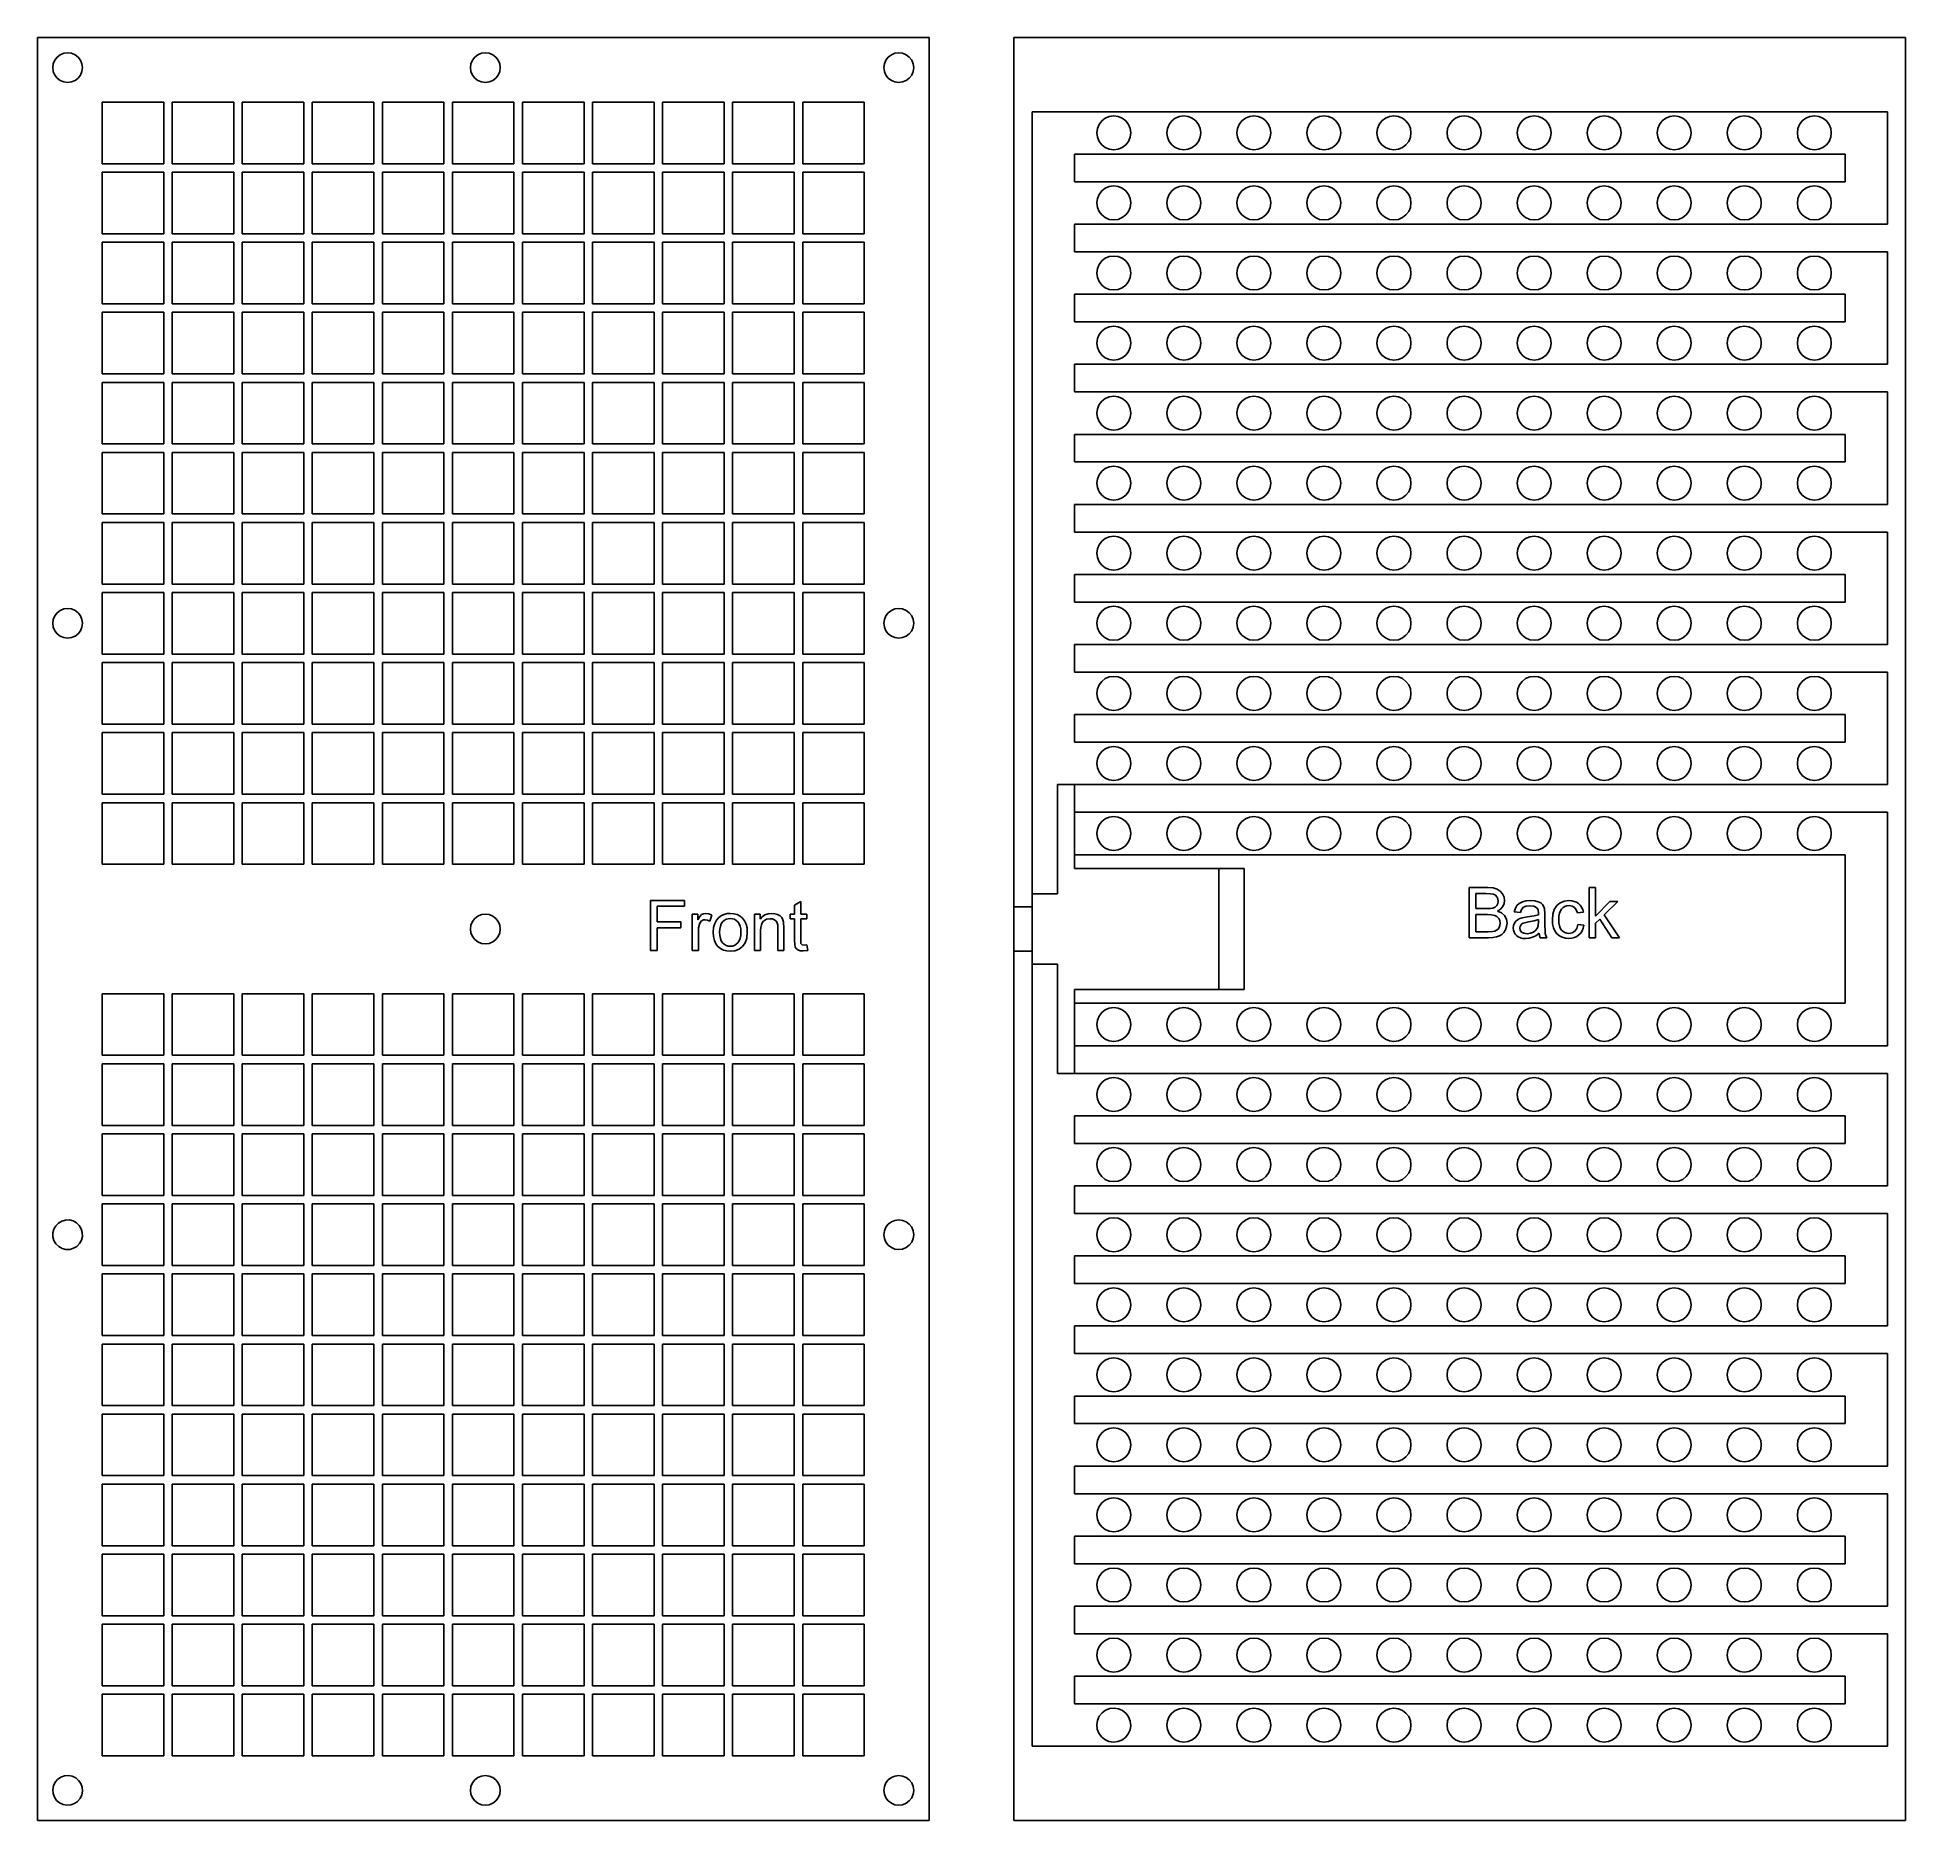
# Model space of a CAD drawing. Header units: metres. Extents: x 20 to 460, y 20 to 440.
import ezdxf

# ---------------------------------------------------------------- set-up
doc = ezdxf.new("R2010")
doc.units = ezdxf.units.M

msp = doc.modelspace()

# ---------------------------------------------------------------- linework, layer by layer
at = {"layer": 'Back#1'}
for p, q in [((357.21, 227.95, 0.06), (357.21, 239.75, 0.06)), ((357.21, 239.75, 0.06), (361.63, 239.75, 0.06)), ((361.13, 238.35, 0.06), (358.77, 238.35, 0.06)), ((358.77, 238.35, 0.06), (358.77, 234.79, 0.06)), ((362.21, 238.31, 0.06), (361.13, 238.35, 0.06)), ((361.63, 239.75, 0.06), (362.85, 239.66, 0.06)), ((362.92, 238.19, 0.06), (362.21, 238.31, 0.06)), ((362.85, 239.66, 0.06), (363.8, 239.39, 0.06)), ((363.38, 237.95, 0.06), (362.92, 238.19, 0.06)), ((363.73, 237.58, 0.06), (363.38, 237.95, 0.06)), ((363.8, 239.39, 0.06), (364.53, 238.93, 0.06)), ((364.53, 238.93, 0.06), (365.08, 238.29, 0.06)), ((365.08, 238.29, 0.06), (365.43, 237.52, 0.06)), ((385.5, 227.95, 0.06), (385.5, 239.75, 0.06)), ((385.5, 239.75, 0.06), (386.95, 239.75, 0.06)), ((386.95, 239.75, 0.06), (386.95, 233.02, 0.06)), ((358.77, 234.79, 0.06), (361.32, 234.79, 0.06)), ((361.5, 233.4, 0.06), (358.77, 233.4, 0.06)), ((358.77, 233.4, 0.06), (358.77, 229.34, 0.06)), ((361.32, 234.79, 0.06), (362.21, 234.82, 0.06)), ((362.49, 233.35, 0.06), (361.5, 233.4, 0.06)), ((362.21, 234.82, 0.06), (362.81, 234.93, 0.06)), ((363.22, 233.2, 0.06), (362.49, 233.35, 0.06)), ((362.81, 234.93, 0.06), (363.33, 235.16, 0.06)), ((363.33, 235.16, 0.06), (363.71, 235.51, 0.06)), ((363.71, 235.51, 0.06), (363.93, 235.98, 0.06)), ((363.94, 237.1, 0.06), (363.73, 237.58, 0.06)), ((364.62, 234.7, 0.06), (363.9, 234.22, 0.06)), ((363.9, 234.22, 0.06), (364.84, 233.8, 0.06)), ((363.93, 235.98, 0.06), (364.01, 236.54, 0.06)), ((364.01, 236.54, 0.06), (363.94, 237.1, 0.06)), ((365.13, 235.3, 0.06), (364.62, 234.7, 0.06)), ((364.84, 233.8, 0.06), (365.54, 233.15, 0.06)), ((365.44, 235.99, 0.06), (365.13, 235.3, 0.06)), ((365.43, 237.52, 0.06), (365.55, 236.73, 0.06)), ((365.55, 236.73, 0.06), (365.44, 235.99, 0.06)), ((367.84, 234.06, 0.06), (368.09, 234.88, 0.06)), ((369.26, 233.86, 0.06), (367.84, 234.06, 0.06)), ((368.09, 234.88, 0.06), (368.47, 235.52, 0.06)), ((368.47, 235.52, 0.06), (369.02, 236.02, 0.06)), ((369.02, 236.02, 0.06), (369.75, 236.39, 0.06)), ((369.55, 234.63, 0.06), (369.26, 233.86, 0.06)), ((369.98, 235.13, 0.06), (369.55, 234.63, 0.06)), ((369.75, 236.39, 0.06), (370.66, 236.61, 0.06)), ((370.6, 235.4, 0.06), (369.98, 235.13, 0.06)), ((371.48, 235.49, 0.06), (370.6, 235.4, 0.06)), ((370.66, 236.61, 0.06), (371.69, 236.69, 0.06)), ((372.44, 235.37, 0.06), (371.48, 235.49, 0.06)), ((371.69, 236.69, 0.06), (372.69, 236.62, 0.06)), ((373.13, 235, 0.06), (372.44, 235.37, 0.06)), ((372.48, 233.1, 0.06), (373.54, 233.37, 0.06)), ((372.69, 236.62, 0.06), (373.47, 236.43, 0.06)), ((373.44, 234.5, 0.06), (373.13, 235, 0.06)), ((373.55, 233.75, 0.06), (373.44, 234.5, 0.06)), ((373.47, 236.43, 0.06), (374.07, 236.14, 0.06)), ((373.54, 233.37, 0.06), (373.55, 233.75, 0.06)), ((374.07, 236.14, 0.06), (374.48, 235.78, 0.06)), ((374.48, 235.78, 0.06), (374.75, 235.34, 0.06)), ((374.75, 235.34, 0.06), (374.93, 234.8, 0.06)), ((374.93, 234.8, 0.06), (375, 233.46, 0.06)), ((375, 233.46, 0.06), (375, 231.53, 0.06)), ((376.8, 232.19, 0.06), (376.92, 233.49, 0.06)), ((376.92, 233.49, 0.06), (377.26, 234.61, 0.06)), ((377.26, 234.61, 0.06), (377.84, 235.52, 0.06)), ((377.84, 235.52, 0.06), (378.66, 236.17, 0.06)), ((378.46, 233.7, 0.06), (378.34, 233.02, 0.06)), ((378.68, 234.26, 0.06), (378.46, 233.7, 0.06)), ((378.66, 236.17, 0.06), (379.64, 236.56, 0.06)), ((378.98, 234.71, 0.06), (378.68, 234.26, 0.06)), ((379.35, 235.06, 0.06), (378.98, 234.71, 0.06)), ((379.76, 235.3, 0.06), (379.35, 235.06, 0.06)), ((379.64, 236.56, 0.06), (380.7, 236.69, 0.06)), ((380.23, 235.45, 0.06), (379.76, 235.3, 0.06)), ((380.76, 235.5, 0.06), (380.23, 235.45, 0.06)), ((380.7, 236.69, 0.06), (381.36, 236.64, 0.06)), ((381.43, 235.39, 0.06), (380.76, 235.5, 0.06)), ((381.36, 236.64, 0.06), (381.97, 236.51, 0.06)), ((381.99, 235.06, 0.06), (381.43, 235.39, 0.06)), ((381.97, 236.51, 0.06), (382.5, 236.29, 0.06)), ((382.43, 234.52, 0.06), (381.99, 235.06, 0.06)), ((382.7, 233.77, 0.06), (382.43, 234.52, 0.06)), ((382.5, 236.29, 0.06), (382.98, 235.98, 0.06)), ((384.11, 233.98, 0.06), (382.7, 233.77, 0.06)), ((382.98, 235.98, 0.06), (383.38, 235.59, 0.06)), ((383.38, 235.59, 0.06), (383.7, 235.13, 0.06)), ((383.7, 235.13, 0.06), (383.95, 234.59, 0.06)), ((383.95, 234.59, 0.06), (384.11, 233.98, 0.06)), ((386.95, 233.02, 0.06), (390.37, 236.49, 0.06)), ((392.25, 236.49, 0.06), (388.98, 233.32, 0.06)), ((388.98, 233.32, 0.06), (392.58, 227.95, 0.06)), ((390.37, 236.49, 0.06), (392.25, 236.49, 0.06)), ((358.77, 229.34, 0.06), (361.71, 229.34, 0.06)), ((361.71, 229.34, 0.06), (362.77, 229.4, 0.06)), ((362.77, 229.4, 0.06), (363.26, 229.52, 0.06)), ((363.76, 232.93, 0.06), (363.22, 233.2, 0.06)), ((363.26, 229.52, 0.06), (363.67, 229.72, 0.06)), ((363.67, 229.72, 0.06), (364, 229.99, 0.06)), ((364.16, 232.51, 0.06), (363.76, 232.93, 0.06)), ((364, 229.99, 0.06), (364.27, 230.37, 0.06)), ((364.41, 231.98, 0.06), (364.16, 232.51, 0.06)), ((364.27, 230.37, 0.06), (364.44, 230.84, 0.06)), ((364.5, 231.37, 0.06), (364.41, 231.98, 0.06)), ((364.44, 230.84, 0.06), (364.5, 231.37, 0.06)), ((365.38, 229.2, 0.06), (364.9, 228.73, 0.06)), ((365.77, 229.83, 0.06), (365.38, 229.2, 0.06)), ((365.54, 233.15, 0.06), (365.97, 232.33, 0.06)), ((366.03, 230.57, 0.06), (365.77, 229.83, 0.06)), ((365.97, 232.33, 0.06), (366.12, 231.37, 0.06)), ((366.12, 231.37, 0.06), (366.03, 230.57, 0.06)), ((367.59, 230.2, 0.06), (367.66, 230.8, 0.06)), ((367.64, 229.69, 0.06), (367.59, 230.2, 0.06)), ((367.78, 229.23, 0.06), (367.64, 229.69, 0.06)), ((367.66, 230.8, 0.06), (367.88, 231.35, 0.06)), ((368.02, 228.81, 0.06), (367.78, 229.23, 0.06)), ((367.88, 231.35, 0.06), (368.21, 231.82, 0.06)), ((368.35, 228.44, 0.06), (368.02, 228.81, 0.06)), ((368.21, 231.82, 0.06), (368.62, 232.18, 0.06)), ((368.62, 232.18, 0.06), (369.12, 232.46, 0.06)), ((369.12, 232.46, 0.06), (369.67, 232.66, 0.06)), ((369.19, 230.6, 0.06), (369.13, 230.24, 0.06)), ((369.13, 230.24, 0.06), (369.24, 229.71, 0.06)), ((369.34, 230.93, 0.06), (369.19, 230.6, 0.06)), ((369.24, 229.71, 0.06), (369.57, 229.28, 0.06)), ((369.58, 231.2, 0.06), (369.34, 230.93, 0.06)), ((369.57, 229.28, 0.06), (370.11, 228.99, 0.06)), ((369.91, 231.4, 0.06), (369.58, 231.2, 0.06)), ((369.67, 232.66, 0.06), (370.95, 232.87, 0.06)), ((371.17, 231.69, 0.06), (369.91, 231.4, 0.06)), ((370.11, 228.99, 0.06), (370.86, 228.89, 0.06)), ((370.86, 228.89, 0.06), (371.65, 228.98, 0.06)), ((370.95, 232.87, 0.06), (372.48, 233.1, 0.06)), ((372.55, 231.94, 0.06), (371.17, 231.69, 0.06)), ((371.65, 228.98, 0.06), (372.35, 229.26, 0.06)), ((372.35, 229.26, 0.06), (372.91, 229.69, 0.06)), ((373.54, 232.24, 0.06), (372.55, 231.94, 0.06)), ((373.66, 229, 0.06), (372.87, 228.42, 0.06)), ((372.91, 229.69, 0.06), (373.3, 230.26, 0.06)), ((373.3, 230.26, 0.06), (373.48, 230.86, 0.06)), ((373.48, 230.86, 0.06), (373.54, 231.71, 0.06)), ((373.54, 231.71, 0.06), (373.54, 232.24, 0.06)), ((373.76, 228.44, 0.06), (373.66, 229, 0.06)), ((375, 231.53, 0.06), (375.09, 228.97, 0.06)), ((375.09, 228.97, 0.06), (375.23, 228.45, 0.06)), ((376.87, 231.18, 0.06), (376.8, 232.19, 0.06)), ((377.07, 230.3, 0.06), (376.87, 231.18, 0.06)), ((377.4, 229.54, 0.06), (377.07, 230.3, 0.06)), ((377.87, 228.9, 0.06), (377.4, 229.54, 0.06)), ((378.45, 228.4, 0.06), (377.87, 228.9, 0.06)), ((378.34, 233.02, 0.06), (378.29, 232.23, 0.06)), ((378.29, 232.23, 0.06), (378.34, 231.43, 0.06)), ((378.34, 231.43, 0.06), (378.46, 230.74, 0.06)), ((378.46, 230.74, 0.06), (378.66, 230.18, 0.06)), ((378.66, 230.18, 0.06), (378.95, 229.73, 0.06)), ((378.95, 229.73, 0.06), (379.31, 229.38, 0.06)), ((379.31, 229.38, 0.06), (379.71, 229.14, 0.06)), ((379.71, 229.14, 0.06), (380.17, 228.99, 0.06)), ((380.17, 228.99, 0.06), (380.68, 228.95, 0.06)), ((380.68, 228.95, 0.06), (381.46, 229.08, 0.06)), ((381.46, 229.08, 0.06), (382.1, 229.47, 0.06)), ((382.1, 229.47, 0.06), (382.57, 230.13, 0.06)), ((382.57, 230.13, 0.06), (382.82, 231.08, 0.06)), ((382.82, 231.08, 0.06), (384.25, 230.89, 0.06)), ((383.49, 229.04, 0.06), (383.05, 228.59, 0.06)), ((383.83, 229.58, 0.06), (383.49, 229.04, 0.06)), ((384.09, 230.2, 0.06), (383.83, 229.58, 0.06)), ((384.25, 230.89, 0.06), (384.09, 230.2, 0.06)), ((387.97, 232.32, 0.06), (386.95, 231.34, 0.06)), ((386.95, 231.34, 0.06), (386.95, 227.95, 0.06)), ((390.79, 227.95, 0.06), (387.97, 232.32, 0.06)), ((361.71, 227.95, 0.06), (357.21, 227.95, 0.06)), ((362.75, 228, 0.06), (361.71, 227.95, 0.06)), ((363.61, 228.14, 0.06), (362.75, 228, 0.06)), ((364.32, 228.39, 0.06), (363.61, 228.14, 0.06)), ((364.9, 228.73, 0.06), (364.32, 228.39, 0.06)), ((368.77, 228.14, 0.06), (368.35, 228.44, 0.06)), ((369.27, 227.93, 0.06), (368.77, 228.14, 0.06)), ((369.85, 227.8, 0.06), (369.27, 227.93, 0.06)), ((370.51, 227.75, 0.06), (369.85, 227.8, 0.06)), ((371.34, 227.82, 0.06), (370.51, 227.75, 0.06)), ((372.11, 228.04, 0.06), (371.34, 227.82, 0.06)), ((372.87, 228.42, 0.06), (372.11, 228.04, 0.06)), ((373.95, 227.95, 0.06), (373.76, 228.44, 0.06)), ((375.46, 227.95, 0.06), (373.95, 227.95, 0.06)), ((375.23, 228.45, 0.06), (375.46, 227.95, 0.06)), ((379.11, 228.04, 0.06), (378.45, 228.4, 0.06)), ((379.86, 227.83, 0.06), (379.11, 228.04, 0.06)), ((380.69, 227.75, 0.06), (379.86, 227.83, 0.06)), ((381.36, 227.81, 0.06), (380.69, 227.75, 0.06)), ((381.98, 227.96, 0.06), (381.36, 227.81, 0.06)), ((382.55, 228.22, 0.06), (381.98, 227.96, 0.06)), ((383.05, 228.59, 0.06), (382.55, 228.22, 0.06)), ((386.95, 227.95, 0.06), (385.5, 227.95, 0.06)), ((392.58, 227.95, 0.06), (390.79, 227.95, 0.06))]:
    msp.add_line(p, q, dxfattribs=at)
at = {"layer": 'Front'}
for p, q in [((164.43, 224.94, 0.06), (164.43, 236.74, 0.06)), ((164.43, 236.74, 0.06), (172.39, 236.74, 0.06)), ((172.39, 235.35, 0.06), (166, 235.35, 0.06)), ((166, 235.35, 0.06), (166, 231.7, 0.06)), ((172.39, 236.74, 0.06), (172.39, 235.35, 0.06)), ((174.22, 224.94, 0.06), (174.22, 233.49, 0.06)), ((174.22, 233.49, 0.06), (175.53, 233.49, 0.06)), ((175.53, 233.49, 0.06), (175.53, 232.19, 0.06)), ((176.01, 232.95, 0.06), (176.45, 233.39, 0.06)), ((176.45, 233.39, 0.06), (176.89, 233.61, 0.06)), ((176.89, 233.61, 0.06), (177.38, 233.68, 0.06)), ((177.38, 233.68, 0.06), (178.11, 233.57, 0.06)), ((178.11, 233.57, 0.06), (178.87, 233.22, 0.06)), ((178.87, 233.22, 0.06), (178.37, 231.87, 0.06)), ((181.09, 233.15, 0.06), (181.73, 233.45, 0.06)), ((181.73, 233.45, 0.06), (182.43, 233.62, 0.06)), ((182.43, 233.62, 0.06), (183.2, 233.68, 0.06)), ((183.2, 233.68, 0.06), (184.04, 233.61, 0.06)), ((184.04, 233.61, 0.06), (184.8, 233.39, 0.06)), ((184.8, 233.39, 0.06), (185.48, 233.03, 0.06)), ((188.89, 224.94, 0.06), (188.89, 233.49, 0.06)), ((188.89, 233.49, 0.06), (190.2, 233.49, 0.06)), ((190.2, 233.49, 0.06), (190.2, 232.28, 0.06)), ((190.72, 232.89, 0.06), (191.35, 233.33, 0.06)), ((191.35, 233.33, 0.06), (192.08, 233.6, 0.06)), ((192.08, 233.6, 0.06), (192.92, 233.68, 0.06)), ((192.92, 233.68, 0.06), (193.66, 233.61, 0.06)), ((193.66, 233.61, 0.06), (194.34, 233.41, 0.06)), ((194.34, 233.41, 0.06), (194.9, 233.09, 0.06)), ((197.26, 232.36, 0.06), (197.26, 233.49, 0.06)), ((197.26, 233.49, 0.06), (198.33, 233.49, 0.06)), ((198.33, 235.61, 0.06), (199.77, 236.48, 0.06)), ((198.33, 233.49, 0.06), (198.33, 235.61, 0.06)), ((199.77, 236.48, 0.06), (199.77, 233.49, 0.06)), ((199.77, 233.49, 0.06), (201.22, 233.49, 0.06)), ((201.22, 233.49, 0.06), (201.22, 232.36, 0.06)), ((166, 231.7, 0.06), (171.53, 231.7, 0.06)), ((171.53, 230.3, 0.06), (166, 230.3, 0.06)), ((166, 230.3, 0.06), (166, 224.94, 0.06)), ((171.53, 231.7, 0.06), (171.53, 230.3, 0.06)), ((175.53, 232.19, 0.06), (176.01, 232.95, 0.06)), ((175.73, 230.3, 0.06), (175.67, 229.42, 0.06)), ((175.67, 229.42, 0.06), (175.67, 224.94, 0.06)), ((175.91, 231.11, 0.06), (175.73, 230.3, 0.06)), ((176.13, 231.56, 0.06), (175.91, 231.11, 0.06)), ((176.45, 231.9, 0.06), (176.13, 231.56, 0.06)), ((176.85, 232.12, 0.06), (176.45, 231.9, 0.06)), ((177.3, 232.19, 0.06), (176.85, 232.12, 0.06)), ((177.84, 232.11, 0.06), (177.3, 232.19, 0.06)), ((178.37, 231.87, 0.06), (177.84, 232.11, 0.06)), ((179.19, 229.22, 0.06), (179.27, 230.33, 0.06)), ((179.26, 228.2, 0.06), (179.19, 229.22, 0.06)), ((179.27, 230.33, 0.06), (179.52, 231.28, 0.06)), ((179.52, 231.28, 0.06), (179.93, 232.09, 0.06)), ((179.93, 232.09, 0.06), (180.51, 232.73, 0.06)), ((180.51, 232.73, 0.06), (181.09, 233.15, 0.06)), ((180.72, 229.99, 0.06), (180.68, 229.22, 0.06)), ((180.68, 229.22, 0.06), (180.72, 228.45, 0.06)), ((180.86, 230.65, 0.06), (180.72, 229.99, 0.06)), ((181.08, 231.21, 0.06), (180.86, 230.65, 0.06)), ((181.39, 231.67, 0.06), (181.08, 231.21, 0.06)), ((181.77, 232.03, 0.06), (181.39, 231.67, 0.06)), ((182.2, 232.28, 0.06), (181.77, 232.03, 0.06)), ((182.68, 232.43, 0.06), (182.2, 232.28, 0.06)), ((183.2, 232.48, 0.06), (182.68, 232.43, 0.06)), ((183.71, 232.43, 0.06), (183.2, 232.48, 0.06)), ((184.18, 232.28, 0.06), (183.71, 232.43, 0.06)), ((184.6, 232.02, 0.06), (184.18, 232.28, 0.06)), ((184.99, 231.67, 0.06), (184.6, 232.02, 0.06)), ((185.3, 231.21, 0.06), (184.99, 231.67, 0.06)), ((185.53, 230.66, 0.06), (185.3, 231.21, 0.06)), ((185.48, 233.03, 0.06), (186.08, 232.53, 0.06)), ((185.66, 230.01, 0.06), (185.53, 230.66, 0.06)), ((185.71, 229.27, 0.06), (185.66, 230.01, 0.06)), ((185.66, 228.48, 0.06), (185.71, 229.27, 0.06)), ((186.08, 232.53, 0.06), (186.57, 231.9, 0.06)), ((186.57, 231.9, 0.06), (186.92, 231.15, 0.06)), ((186.92, 231.15, 0.06), (187.13, 230.3, 0.06)), ((187.2, 229.34, 0.06), (187.07, 227.86, 0.06)), ((187.13, 230.3, 0.06), (187.2, 229.34, 0.06)), ((190.2, 232.28, 0.06), (190.72, 232.89, 0.06)), ((190.38, 230.37, 0.06), (190.34, 229.61, 0.06)), ((190.34, 229.61, 0.06), (190.34, 224.94, 0.06)), ((190.51, 230.99, 0.06), (190.38, 230.37, 0.06)), ((190.72, 231.48, 0.06), (190.51, 230.99, 0.06)), ((191.01, 231.84, 0.06), (190.72, 231.48, 0.06)), ((191.75, 232.28, 0.06), (191.01, 231.84, 0.06)), ((192.61, 232.43, 0.06), (191.75, 232.28, 0.06)), ((193.15, 232.36, 0.06), (192.61, 232.43, 0.06)), ((193.62, 232.17, 0.06), (193.15, 232.36, 0.06)), ((193.99, 231.86, 0.06), (193.62, 232.17, 0.06)), ((194.22, 231.47, 0.06), (193.99, 231.86, 0.06)), ((194.35, 230.92, 0.06), (194.22, 231.47, 0.06)), ((194.39, 230.14, 0.06), (194.35, 230.92, 0.06)), ((194.39, 224.94, 0.06), (194.39, 230.14, 0.06)), ((194.9, 233.09, 0.06), (195.31, 232.68, 0.06)), ((195.31, 232.68, 0.06), (195.58, 232.18, 0.06)), ((195.58, 232.18, 0.06), (195.76, 231.61, 0.06)), ((195.76, 231.61, 0.06), (195.84, 230.2, 0.06)), ((195.84, 230.2, 0.06), (195.84, 224.94, 0.06)), ((198.33, 232.36, 0.06), (197.26, 232.36, 0.06)), ((198.33, 227.45, 0.06), (198.33, 232.36, 0.06)), ((201.22, 232.36, 0.06), (199.77, 232.36, 0.06)), ((199.77, 232.36, 0.06), (199.77, 227.37, 0.06)), ((166, 224.94, 0.06), (164.43, 224.94, 0.06)), ((175.67, 224.94, 0.06), (174.22, 224.94, 0.06)), ((179.46, 227.31, 0.06), (179.26, 228.2, 0.06)), ((179.81, 226.54, 0.06), (179.46, 227.31, 0.06)), ((180.29, 225.9, 0.06), (179.81, 226.54, 0.06)), ((180.89, 225.4, 0.06), (180.29, 225.9, 0.06)), ((180.72, 228.45, 0.06), (180.86, 227.78, 0.06)), ((180.86, 227.78, 0.06), (181.08, 227.22, 0.06)), ((181.57, 225.04, 0.06), (180.89, 225.4, 0.06)), ((181.08, 227.22, 0.06), (181.39, 226.76, 0.06)), ((181.39, 226.76, 0.06), (181.77, 226.4, 0.06)), ((182.34, 224.82, 0.06), (181.57, 225.04, 0.06)), ((181.77, 226.4, 0.06), (182.2, 226.15, 0.06)), ((182.2, 226.15, 0.06), (182.68, 225.99, 0.06)), ((183.2, 224.75, 0.06), (182.34, 224.82, 0.06)), ((182.68, 225.99, 0.06), (183.2, 225.94, 0.06)), ((183.2, 225.94, 0.06), (183.71, 225.99, 0.06)), ((184.27, 224.88, 0.06), (183.2, 224.75, 0.06)), ((183.71, 225.99, 0.06), (184.18, 226.15, 0.06)), ((184.18, 226.15, 0.06), (184.61, 226.4, 0.06)), ((185.26, 225.27, 0.06), (184.27, 224.88, 0.06)), ((184.61, 226.4, 0.06), (184.99, 226.76, 0.06)), ((184.99, 226.76, 0.06), (185.3, 227.23, 0.06)), ((186.09, 225.9, 0.06), (185.26, 225.27, 0.06)), ((185.3, 227.23, 0.06), (185.53, 227.8, 0.06)), ((185.53, 227.8, 0.06), (185.66, 228.48, 0.06)), ((186.7, 226.74, 0.06), (186.09, 225.9, 0.06)), ((187.07, 227.86, 0.06), (186.7, 226.74, 0.06)), ((190.34, 224.94, 0.06), (188.89, 224.94, 0.06)), ((195.84, 224.94, 0.06), (194.39, 224.94, 0.06)), ((198.37, 226.37, 0.06), (198.33, 227.45, 0.06)), ((198.5, 225.74, 0.06), (198.37, 226.37, 0.06)), ((198.74, 225.37, 0.06), (198.5, 225.74, 0.06)), ((199.11, 225.08, 0.06), (198.74, 225.37, 0.06)), ((199.64, 224.89, 0.06), (199.11, 225.08, 0.06)), ((200.34, 224.83, 0.06), (199.64, 224.89, 0.06)), ((199.77, 227.37, 0.06), (199.84, 226.57, 0.06)), ((199.84, 226.57, 0.06), (200.09, 226.29, 0.06)), ((200.09, 226.29, 0.06), (200.59, 226.18, 0.06)), ((201.43, 224.96, 0.06), (200.34, 224.83, 0.06)), ((200.59, 226.18, 0.06), (201.22, 226.24, 0.06)), ((201.22, 226.24, 0.06), (201.43, 224.96, 0.06))]:
    msp.add_line(p, q, dxfattribs=at)
at = {"layer": 'Layer0'}
for p, q in [((20, 440), (230, 440)), ((20, 20), (20, 440)), ((230, 440), (230, 20)), ((250, 440), (460, 440)), ((250, 235.25), (250, 440)), ((460, 440), (460, 20)), ((25.38, 435.91), (24.65, 435.35)), ((26.22, 436.26), (25.38, 435.91)), ((27.12, 436.38), (26.22, 436.26)), ((28.03, 436.26), (27.12, 436.38)), ((28.87, 435.91), (28.03, 436.26)), ((29.6, 435.35), (28.87, 435.91)), ((123.75, 435.91), (123.03, 435.35)), ((124.59, 436.26), (123.75, 435.91)), ((125.5, 436.38), (124.59, 436.26)), ((126.41, 436.26), (125.5, 436.38)), ((127.25, 435.91), (126.41, 436.26)), ((127.97, 435.35), (127.25, 435.91)), ((221.12, 435.91), (220.4, 435.35)), ((221.97, 436.26), (221.12, 435.91)), ((222.87, 436.38), (221.97, 436.26)), ((223.78, 436.26), (222.87, 436.38)), ((224.62, 435.91), (223.78, 436.26)), ((225.35, 435.35), (224.62, 435.91)), ((23.74, 433.78), (23.63, 432.88)), ((23.63, 432.88), (23.74, 431.97)), ((24.09, 434.62), (23.74, 433.78)), ((23.74, 431.97), (24.09, 431.12)), ((24.65, 435.35), (24.09, 434.62)), ((30.16, 434.62), (29.6, 435.35)), ((30.51, 433.78), (30.16, 434.62)), ((30.16, 431.12), (30.51, 431.97)), ((30.62, 432.88), (30.51, 433.78)), ((30.51, 431.97), (30.62, 432.88)), ((122.12, 433.78), (122, 432.88)), ((122, 432.88), (122.12, 431.97)), ((122.47, 434.62), (122.12, 433.78)), ((122.12, 431.97), (122.47, 431.12)), ((123.03, 435.35), (122.47, 434.62)), ((128.53, 434.62), (127.97, 435.35)), ((128.88, 433.78), (128.53, 434.62)), ((128.53, 431.12), (128.88, 431.97)), ((129, 432.88), (128.88, 433.78)), ((128.88, 431.97), (129, 432.88)), ((219.49, 433.78), (219.37, 432.88)), ((219.37, 432.88), (219.49, 431.97)), ((219.84, 434.62), (219.49, 433.78)), ((219.49, 431.97), (219.84, 431.12)), ((220.4, 435.35), (219.84, 434.62)), ((225.91, 434.62), (225.35, 435.35)), ((226.26, 433.78), (225.91, 434.62)), ((225.91, 431.12), (226.26, 431.97)), ((226.38, 432.88), (226.26, 433.78)), ((226.26, 431.97), (226.38, 432.88)), ((24.09, 431.12), (24.65, 430.4)), ((24.65, 430.4), (25.38, 429.84)), ((25.38, 429.84), (26.22, 429.49)), ((26.22, 429.49), (27.12, 429.38)), ((27.12, 429.38), (28.03, 429.49)), ((28.03, 429.49), (28.87, 429.84)), ((28.87, 429.84), (29.6, 430.4)), ((29.6, 430.4), (30.16, 431.12)), ((122.47, 431.12), (123.03, 430.4)), ((123.03, 430.4), (123.75, 429.84)), ((123.75, 429.84), (124.59, 429.49)), ((124.59, 429.49), (125.5, 429.38)), ((125.5, 429.38), (126.41, 429.49)), ((126.41, 429.49), (127.25, 429.84)), ((127.25, 429.84), (127.97, 430.4)), ((127.97, 430.4), (128.53, 431.12)), ((219.84, 431.12), (220.4, 430.4)), ((220.4, 430.4), (221.12, 429.84)), ((221.12, 429.84), (221.97, 429.49)), ((221.97, 429.49), (222.87, 429.38)), ((222.87, 429.38), (223.78, 429.49)), ((223.78, 429.49), (224.62, 429.84)), ((224.62, 429.84), (225.35, 430.4)), ((225.35, 430.4), (225.91, 431.12)), ((35.25, 410.25), (35.25, 424.75)), ((35.25, 424.75), (49.75, 424.75)), ((49.75, 424.75), (49.75, 410.25)), ((51.75, 424.75), (66.25, 424.75)), ((51.75, 410.25), (51.75, 424.75)), ((66.25, 424.75), (66.25, 410.25)), ((68.25, 410.25), (68.25, 424.75)), ((68.25, 424.75), (82.75, 424.75)), ((82.75, 424.75), (82.75, 410.25)), ((84.75, 424.75), (99.25, 424.75)), ((84.75, 410.25), (84.75, 424.75)), ((99.25, 424.75), (99.25, 410.25)), ((101.25, 424.75), (115.75, 424.75)), ((101.25, 410.25), (101.25, 424.75)), ((115.75, 424.75), (115.75, 410.25)), ((117.75, 424.75), (132.25, 424.75)), ((117.75, 410.25), (117.75, 424.75)), ((132.25, 424.75), (132.25, 410.25)), ((134.25, 424.75), (148.75, 424.75)), ((134.25, 410.25), (134.25, 424.75)), ((148.75, 424.75), (148.75, 410.25)), ((150.75, 410.25), (150.75, 424.75)), ((150.75, 424.75), (165.25, 424.75)), ((165.25, 424.75), (165.25, 410.25)), ((167.25, 410.25), (167.25, 424.75)), ((167.25, 424.75), (181.75, 424.75)), ((181.75, 424.75), (181.75, 410.25)), ((183.75, 410.25), (183.75, 424.75)), ((183.75, 424.75), (198.25, 424.75)), ((198.25, 424.75), (198.25, 410.25)), ((200.25, 410.25), (200.25, 424.75)), ((200.25, 424.75), (214.75, 424.75)), ((214.75, 424.75), (214.75, 410.25)), ((264.25, 422.5), (254.25, 422.5)), ((254.25, 238.25), (254.25, 422.5)), ((455.75, 422.5), (264.25, 422.5)), ((455.75, 422.5), (455.75, 406)), ((269.64, 418.54), (269.5, 417.5)), ((270.04, 419.5), (269.64, 418.54)), ((270.67, 420.33), (270.04, 419.5)), ((271.5, 420.96), (270.67, 420.33)), ((272.46, 421.36), (271.5, 420.96)), ((273.5, 421.5), (272.46, 421.36)), ((274.54, 421.36), (273.5, 421.5)), ((275.5, 420.96), (274.54, 421.36)), ((276.33, 420.33), (275.5, 420.96)), ((276.96, 419.5), (276.33, 420.33)), ((277.36, 418.54), (276.96, 419.5)), ((277.5, 417.5), (277.36, 418.54)), ((286.14, 418.54), (286, 417.5)), ((286.54, 419.5), (286.14, 418.54)), ((287.17, 420.33), (286.54, 419.5)), ((288, 420.96), (287.17, 420.33)), ((288.96, 421.36), (288, 420.96)), ((290, 421.5), (288.96, 421.36)), ((291.04, 421.36), (290, 421.5)), ((292, 420.96), (291.04, 421.36)), ((292.83, 420.33), (292, 420.96)), ((293.46, 419.5), (292.83, 420.33)), ((293.86, 418.54), (293.46, 419.5)), ((294, 417.5), (293.86, 418.54)), ((302.64, 418.54), (302.5, 417.5)), ((303.04, 419.5), (302.64, 418.54)), ((303.67, 420.33), (303.04, 419.5)), ((304.5, 420.96), (303.67, 420.33)), ((305.46, 421.36), (304.5, 420.96)), ((306.5, 421.5), (305.46, 421.36)), ((307.54, 421.36), (306.5, 421.5)), ((308.5, 420.96), (307.54, 421.36)), ((309.33, 420.33), (308.5, 420.96)), ((309.96, 419.5), (309.33, 420.33)), ((310.36, 418.54), (309.96, 419.5)), ((310.5, 417.5), (310.36, 418.54)), ((319.14, 418.54), (319, 417.5)), ((319.54, 419.5), (319.14, 418.54)), ((320.17, 420.33), (319.54, 419.5)), ((321, 420.96), (320.17, 420.33)), ((321.96, 421.36), (321, 420.96)), ((323, 421.5), (321.96, 421.36)), ((324.04, 421.36), (323, 421.5)), ((325, 420.96), (324.04, 421.36)), ((325.83, 420.33), (325, 420.96)), ((326.46, 419.5), (325.83, 420.33)), ((326.86, 418.54), (326.46, 419.5)), ((327, 417.5), (326.86, 418.54)), ((335.64, 418.54), (335.5, 417.5)), ((336.04, 419.5), (335.64, 418.54)), ((336.67, 420.33), (336.04, 419.5)), ((337.5, 420.96), (336.67, 420.33)), ((338.46, 421.36), (337.5, 420.96)), ((339.5, 421.5), (338.46, 421.36)), ((340.54, 421.36), (339.5, 421.5)), ((341.5, 420.96), (340.54, 421.36)), ((342.33, 420.33), (341.5, 420.96)), ((342.96, 419.5), (342.33, 420.33)), ((343.36, 418.54), (342.96, 419.5)), ((343.5, 417.5), (343.36, 418.54)), ((352.14, 418.54), (352, 417.5)), ((352.54, 419.5), (352.14, 418.54)), ((353.17, 420.33), (352.54, 419.5)), ((354, 420.96), (353.17, 420.33)), ((354.96, 421.36), (354, 420.96)), ((356, 421.5), (354.96, 421.36)), ((357.04, 421.36), (356, 421.5)), ((358, 420.96), (357.04, 421.36)), ((358.83, 420.33), (358, 420.96)), ((359.46, 419.5), (358.83, 420.33)), ((359.86, 418.54), (359.46, 419.5)), ((360, 417.5), (359.86, 418.54)), ((368.64, 418.54), (368.5, 417.5)), ((369.04, 419.5), (368.64, 418.54)), ((369.67, 420.33), (369.04, 419.5)), ((370.5, 420.96), (369.67, 420.33)), ((371.46, 421.36), (370.5, 420.96)), ((372.5, 421.5), (371.46, 421.36)), ((373.54, 421.36), (372.5, 421.5)), ((374.5, 420.96), (373.54, 421.36)), ((375.33, 420.33), (374.5, 420.96)), ((375.96, 419.5), (375.33, 420.33)), ((376.36, 418.54), (375.96, 419.5)), ((376.5, 417.5), (376.36, 418.54)), ((385.14, 418.54), (385, 417.5)), ((385.54, 419.5), (385.14, 418.54)), ((386.17, 420.33), (385.54, 419.5)), ((387, 420.96), (386.17, 420.33)), ((387.96, 421.36), (387, 420.96)), ((389, 421.5), (387.96, 421.36)), ((390.04, 421.36), (389, 421.5)), ((391, 420.96), (390.04, 421.36)), ((391.83, 420.33), (391, 420.96)), ((392.46, 419.5), (391.83, 420.33)), ((392.86, 418.54), (392.46, 419.5)), ((393, 417.5), (392.86, 418.54)), ((401.64, 418.54), (401.5, 417.5)), ((402.04, 419.5), (401.64, 418.54)), ((402.67, 420.33), (402.04, 419.5)), ((403.5, 420.96), (402.67, 420.33)), ((404.46, 421.36), (403.5, 420.96)), ((405.5, 421.5), (404.46, 421.36)), ((406.54, 421.36), (405.5, 421.5)), ((407.5, 420.96), (406.54, 421.36)), ((408.33, 420.33), (407.5, 420.96)), ((408.96, 419.5), (408.33, 420.33)), ((409.36, 418.54), (408.96, 419.5)), ((409.5, 417.5), (409.36, 418.54)), ((418.14, 418.54), (418, 417.5)), ((418.54, 419.5), (418.14, 418.54)), ((419.17, 420.33), (418.54, 419.5)), ((420, 420.96), (419.17, 420.33)), ((420.96, 421.36), (420, 420.96)), ((422, 421.5), (420.96, 421.36)), ((423.04, 421.36), (422, 421.5)), ((424, 420.96), (423.04, 421.36)), ((424.83, 420.33), (424, 420.96)), ((425.46, 419.5), (424.83, 420.33)), ((425.86, 418.54), (425.46, 419.5)), ((426, 417.5), (425.86, 418.54)), ((434.64, 418.54), (434.5, 417.5)), ((435.04, 419.5), (434.64, 418.54)), ((435.67, 420.33), (435.04, 419.5)), ((436.5, 420.96), (435.67, 420.33)), ((437.46, 421.36), (436.5, 420.96)), ((438.5, 421.5), (437.46, 421.36)), ((439.54, 421.36), (438.5, 421.5)), ((440.5, 420.96), (439.54, 421.36)), ((441.33, 420.33), (440.5, 420.96)), ((441.96, 419.5), (441.33, 420.33)), ((442.36, 418.54), (441.96, 419.5)), ((442.5, 417.5), (442.36, 418.54)), ((269.5, 417.5), (269.64, 416.46)), ((269.64, 416.46), (270.04, 415.5)), ((270.04, 415.5), (270.67, 414.67)), ((270.67, 414.67), (271.5, 414.04)), ((271.5, 414.04), (272.46, 413.64)), ((272.46, 413.64), (273.5, 413.5)), ((273.5, 413.5), (274.54, 413.64)), ((274.54, 413.64), (275.5, 414.04)), ((275.5, 414.04), (276.33, 414.67)), ((276.33, 414.67), (276.96, 415.5)), ((276.96, 415.5), (277.36, 416.46)), ((277.36, 416.46), (277.5, 417.5)), ((286, 417.5), (286.14, 416.46)), ((286.14, 416.46), (286.54, 415.5)), ((286.54, 415.5), (287.17, 414.67)), ((287.17, 414.67), (288, 414.04)), ((288, 414.04), (288.96, 413.64)), ((288.96, 413.64), (290, 413.5)), ((290, 413.5), (291.04, 413.64)), ((291.04, 413.64), (292, 414.04)), ((292, 414.04), (292.83, 414.67)), ((292.83, 414.67), (293.46, 415.5)), ((293.46, 415.5), (293.86, 416.46)), ((293.86, 416.46), (294, 417.5)), ((302.5, 417.5), (302.64, 416.46)), ((302.64, 416.46), (303.04, 415.5)), ((303.04, 415.5), (303.67, 414.67)), ((303.67, 414.67), (304.5, 414.04)), ((304.5, 414.04), (305.46, 413.64)), ((305.46, 413.64), (306.5, 413.5)), ((306.5, 413.5), (307.54, 413.64)), ((307.54, 413.64), (308.5, 414.04)), ((308.5, 414.04), (309.33, 414.67)), ((309.33, 414.67), (309.96, 415.5)), ((309.96, 415.5), (310.36, 416.46)), ((310.36, 416.46), (310.5, 417.5)), ((319, 417.5), (319.14, 416.46)), ((319.14, 416.46), (319.54, 415.5)), ((319.54, 415.5), (320.17, 414.67)), ((320.17, 414.67), (321, 414.04)), ((321, 414.04), (321.96, 413.64)), ((321.96, 413.64), (323, 413.5)), ((323, 413.5), (324.04, 413.64)), ((324.04, 413.64), (325, 414.04)), ((325, 414.04), (325.83, 414.67)), ((325.83, 414.67), (326.46, 415.5)), ((326.46, 415.5), (326.86, 416.46)), ((326.86, 416.46), (327, 417.5)), ((335.5, 417.5), (335.64, 416.46)), ((335.64, 416.46), (336.04, 415.5)), ((336.04, 415.5), (336.67, 414.67)), ((336.67, 414.67), (337.5, 414.04)), ((337.5, 414.04), (338.46, 413.64)), ((338.46, 413.64), (339.5, 413.5)), ((339.5, 413.5), (340.54, 413.64)), ((340.54, 413.64), (341.5, 414.04)), ((341.5, 414.04), (342.33, 414.67)), ((342.33, 414.67), (342.96, 415.5)), ((342.96, 415.5), (343.36, 416.46)), ((343.36, 416.46), (343.5, 417.5)), ((352, 417.5), (352.14, 416.46)), ((352.14, 416.46), (352.54, 415.5)), ((352.54, 415.5), (353.17, 414.67)), ((353.17, 414.67), (354, 414.04)), ((354, 414.04), (354.96, 413.64)), ((354.96, 413.64), (356, 413.5)), ((356, 413.5), (357.04, 413.64)), ((357.04, 413.64), (358, 414.04)), ((358, 414.04), (358.83, 414.67)), ((358.83, 414.67), (359.46, 415.5)), ((359.46, 415.5), (359.86, 416.46)), ((359.86, 416.46), (360, 417.5)), ((368.5, 417.5), (368.64, 416.46)), ((368.64, 416.46), (369.04, 415.5)), ((369.04, 415.5), (369.67, 414.67)), ((369.67, 414.67), (370.5, 414.04)), ((370.5, 414.04), (371.46, 413.64)), ((371.46, 413.64), (372.5, 413.5)), ((372.5, 413.5), (373.54, 413.64)), ((373.54, 413.64), (374.5, 414.04)), ((374.5, 414.04), (375.33, 414.67)), ((375.33, 414.67), (375.96, 415.5)), ((375.96, 415.5), (376.36, 416.46)), ((376.36, 416.46), (376.5, 417.5)), ((385, 417.5), (385.14, 416.46)), ((385.14, 416.46), (385.54, 415.5)), ((385.54, 415.5), (386.17, 414.67)), ((386.17, 414.67), (387, 414.04)), ((387, 414.04), (387.96, 413.64)), ((387.96, 413.64), (389, 413.5)), ((389, 413.5), (390.04, 413.64)), ((390.04, 413.64), (391, 414.04)), ((391, 414.04), (391.83, 414.67)), ((391.83, 414.67), (392.46, 415.5)), ((392.46, 415.5), (392.86, 416.46)), ((392.86, 416.46), (393, 417.5)), ((401.5, 417.5), (401.64, 416.46)), ((401.64, 416.46), (402.04, 415.5)), ((402.04, 415.5), (402.67, 414.67)), ((402.67, 414.67), (403.5, 414.04)), ((403.5, 414.04), (404.46, 413.64)), ((404.46, 413.64), (405.5, 413.5)), ((405.5, 413.5), (406.54, 413.64)), ((406.54, 413.64), (407.5, 414.04)), ((407.5, 414.04), (408.33, 414.67)), ((408.33, 414.67), (408.96, 415.5)), ((408.96, 415.5), (409.36, 416.46)), ((409.36, 416.46), (409.5, 417.5)), ((418, 417.5), (418.14, 416.46)), ((418.14, 416.46), (418.54, 415.5)), ((418.54, 415.5), (419.17, 414.67)), ((419.17, 414.67), (420, 414.04)), ((420, 414.04), (420.96, 413.64)), ((420.96, 413.64), (422, 413.5)), ((422, 413.5), (423.04, 413.64)), ((423.04, 413.64), (424, 414.04)), ((424, 414.04), (424.83, 414.67)), ((424.83, 414.67), (425.46, 415.5)), ((425.46, 415.5), (425.86, 416.46)), ((425.86, 416.46), (426, 417.5)), ((434.5, 417.5), (434.64, 416.46)), ((434.64, 416.46), (435.04, 415.5)), ((435.04, 415.5), (435.67, 414.67)), ((435.67, 414.67), (436.5, 414.04)), ((436.5, 414.04), (437.46, 413.64)), ((437.46, 413.64), (438.5, 413.5)), ((438.5, 413.5), (439.54, 413.64)), ((439.54, 413.64), (440.5, 414.04)), ((440.5, 414.04), (441.33, 414.67)), ((441.33, 414.67), (441.96, 415.5)), ((441.96, 415.5), (442.36, 416.46)), ((442.36, 416.46), (442.5, 417.5)), ((49.75, 410.25), (35.25, 410.25)), ((66.25, 410.25), (51.75, 410.25)), ((82.75, 410.25), (68.25, 410.25)), ((99.25, 410.25), (84.75, 410.25)), ((115.75, 410.25), (101.25, 410.25)), ((132.25, 410.25), (117.75, 410.25)), ((148.75, 410.25), (134.25, 410.25)), ((165.25, 410.25), (150.75, 410.25)), ((181.75, 410.25), (167.25, 410.25)), ((198.25, 410.25), (183.75, 410.25)), ((214.75, 410.25), (200.25, 410.25)), ((445.75, 412.5), (264.25, 412.5)), ((264.25, 406), (264.25, 412.5)), ((445.75, 412.5), (445.75, 406)), ((35.25, 408.25), (49.75, 408.25)), ((35.25, 393.75), (35.25, 408.25)), ((49.75, 408.25), (49.75, 393.75)), ((51.75, 408.25), (66.25, 408.25)), ((51.75, 393.75), (51.75, 408.25)), ((66.25, 408.25), (66.25, 393.75)), ((68.25, 408.25), (82.75, 408.25)), ((68.25, 393.75), (68.25, 408.25)), ((82.75, 408.25), (82.75, 393.75)), ((84.75, 393.75), (84.75, 408.25)), ((84.75, 408.25), (99.25, 408.25)), ((99.25, 408.25), (99.25, 393.75)), ((101.25, 393.75), (101.25, 408.25)), ((101.25, 408.25), (115.75, 408.25)), ((115.75, 408.25), (115.75, 393.75)), ((117.75, 393.75), (117.75, 408.25)), ((117.75, 408.25), (132.25, 408.25)), ((132.25, 408.25), (132.25, 393.75)), ((134.25, 393.75), (134.25, 408.25)), ((134.25, 408.25), (148.75, 408.25)), ((148.75, 408.25), (148.75, 393.75)), ((150.75, 393.75), (150.75, 408.25)), ((150.75, 408.25), (165.25, 408.25)), ((165.25, 408.25), (165.25, 393.75)), ((167.25, 408.25), (181.75, 408.25)), ((167.25, 393.75), (167.25, 408.25)), ((181.75, 408.25), (181.75, 393.75)), ((183.75, 393.75), (183.75, 408.25)), ((183.75, 408.25), (198.25, 408.25)), ((198.25, 408.25), (198.25, 393.75)), ((200.25, 408.25), (214.75, 408.25)), ((200.25, 393.75), (200.25, 408.25)), ((214.75, 408.25), (214.75, 393.75)), ((264.25, 406), (445.75, 406)), ((272.46, 404.86), (271.5, 404.46)), ((273.5, 405), (272.46, 404.86)), ((274.54, 404.86), (273.5, 405)), ((275.5, 404.46), (274.54, 404.86)), ((288.96, 404.86), (288, 404.46)), ((290, 405), (288.96, 404.86)), ((291.04, 404.86), (290, 405)), ((292, 404.46), (291.04, 404.86)), ((305.46, 404.86), (304.5, 404.46)), ((306.5, 405), (305.46, 404.86)), ((307.54, 404.86), (306.5, 405)), ((308.5, 404.46), (307.54, 404.86)), ((321.96, 404.86), (321, 404.46)), ((323, 405), (321.96, 404.86)), ((324.04, 404.86), (323, 405)), ((325, 404.46), (324.04, 404.86)), ((338.46, 404.86), (337.5, 404.46)), ((339.5, 405), (338.46, 404.86)), ((340.54, 404.86), (339.5, 405)), ((341.5, 404.46), (340.54, 404.86)), ((354.96, 404.86), (354, 404.46)), ((356, 405), (354.96, 404.86)), ((357.04, 404.86), (356, 405)), ((358, 404.46), (357.04, 404.86)), ((371.46, 404.86), (370.5, 404.46)), ((372.5, 405), (371.46, 404.86)), ((373.54, 404.86), (372.5, 405)), ((374.5, 404.46), (373.54, 404.86)), ((387.96, 404.86), (387, 404.46)), ((389, 405), (387.96, 404.86)), ((390.04, 404.86), (389, 405)), ((391, 404.46), (390.04, 404.86)), ((404.46, 404.86), (403.5, 404.46)), ((405.5, 405), (404.46, 404.86)), ((406.54, 404.86), (405.5, 405)), ((407.5, 404.46), (406.54, 404.86)), ((420.96, 404.86), (420, 404.46)), ((422, 405), (420.96, 404.86)), ((423.04, 404.86), (422, 405)), ((424, 404.46), (423.04, 404.86)), ((437.46, 404.86), (436.5, 404.46)), ((438.5, 405), (437.46, 404.86)), ((439.54, 404.86), (438.5, 405)), ((440.5, 404.46), (439.54, 404.86)), ((455.75, 396), (455.75, 406)), ((269.64, 402.04), (269.5, 401)), ((269.5, 401), (269.64, 399.96)), ((270.04, 403), (269.64, 402.04)), ((270.67, 403.83), (270.04, 403)), ((271.5, 404.46), (270.67, 403.83)), ((276.33, 403.83), (275.5, 404.46)), ((276.96, 403), (276.33, 403.83)), ((277.36, 402.04), (276.96, 403)), ((277.5, 401), (277.36, 402.04)), ((277.36, 399.96), (277.5, 401)), ((286.14, 402.04), (286, 401)), ((286, 401), (286.14, 399.96)), ((286.54, 403), (286.14, 402.04)), ((287.17, 403.83), (286.54, 403)), ((288, 404.46), (287.17, 403.83)), ((292.83, 403.83), (292, 404.46)), ((293.46, 403), (292.83, 403.83)), ((293.86, 402.04), (293.46, 403)), ((294, 401), (293.86, 402.04)), ((293.86, 399.96), (294, 401)), ((302.64, 402.04), (302.5, 401)), ((302.5, 401), (302.64, 399.96)), ((303.04, 403), (302.64, 402.04)), ((303.67, 403.83), (303.04, 403)), ((304.5, 404.46), (303.67, 403.83)), ((309.33, 403.83), (308.5, 404.46)), ((309.96, 403), (309.33, 403.83)), ((310.36, 402.04), (309.96, 403)), ((310.5, 401), (310.36, 402.04)), ((310.36, 399.96), (310.5, 401)), ((319.14, 402.04), (319, 401)), ((319, 401), (319.14, 399.96)), ((319.54, 403), (319.14, 402.04)), ((320.17, 403.83), (319.54, 403)), ((321, 404.46), (320.17, 403.83)), ((325.83, 403.83), (325, 404.46)), ((326.46, 403), (325.83, 403.83)), ((326.86, 402.04), (326.46, 403)), ((327, 401), (326.86, 402.04)), ((326.86, 399.96), (327, 401)), ((335.64, 402.04), (335.5, 401)), ((335.5, 401), (335.64, 399.96)), ((336.04, 403), (335.64, 402.04)), ((336.67, 403.83), (336.04, 403)), ((337.5, 404.46), (336.67, 403.83)), ((342.33, 403.83), (341.5, 404.46)), ((342.96, 403), (342.33, 403.83)), ((343.36, 402.04), (342.96, 403)), ((343.5, 401), (343.36, 402.04)), ((343.36, 399.96), (343.5, 401)), ((352.14, 402.04), (352, 401)), ((352, 401), (352.14, 399.96)), ((352.54, 403), (352.14, 402.04)), ((353.17, 403.83), (352.54, 403)), ((354, 404.46), (353.17, 403.83)), ((358.83, 403.83), (358, 404.46)), ((359.46, 403), (358.83, 403.83)), ((359.86, 402.04), (359.46, 403)), ((360, 401), (359.86, 402.04)), ((359.86, 399.96), (360, 401)), ((368.64, 402.04), (368.5, 401)), ((368.5, 401), (368.64, 399.96)), ((369.04, 403), (368.64, 402.04)), ((369.67, 403.83), (369.04, 403)), ((370.5, 404.46), (369.67, 403.83)), ((375.33, 403.83), (374.5, 404.46)), ((375.96, 403), (375.33, 403.83)), ((376.36, 402.04), (375.96, 403)), ((376.5, 401), (376.36, 402.04)), ((376.36, 399.96), (376.5, 401)), ((385.14, 402.04), (385, 401)), ((385, 401), (385.14, 399.96)), ((385.54, 403), (385.14, 402.04)), ((386.17, 403.83), (385.54, 403)), ((387, 404.46), (386.17, 403.83)), ((391.83, 403.83), (391, 404.46)), ((392.46, 403), (391.83, 403.83)), ((392.86, 402.04), (392.46, 403)), ((393, 401), (392.86, 402.04)), ((392.86, 399.96), (393, 401)), ((401.64, 402.04), (401.5, 401)), ((401.5, 401), (401.64, 399.96)), ((402.04, 403), (401.64, 402.04)), ((402.67, 403.83), (402.04, 403)), ((403.5, 404.46), (402.67, 403.83)), ((408.33, 403.83), (407.5, 404.46)), ((408.96, 403), (408.33, 403.83)), ((409.36, 402.04), (408.96, 403)), ((409.5, 401), (409.36, 402.04)), ((409.36, 399.96), (409.5, 401)), ((418.14, 402.04), (418, 401)), ((418, 401), (418.14, 399.96)), ((418.54, 403), (418.14, 402.04)), ((419.17, 403.83), (418.54, 403)), ((420, 404.46), (419.17, 403.83)), ((424.83, 403.83), (424, 404.46)), ((425.46, 403), (424.83, 403.83)), ((425.86, 402.04), (425.46, 403)), ((426, 401), (425.86, 402.04)), ((425.86, 399.96), (426, 401)), ((434.64, 402.04), (434.5, 401)), ((434.5, 401), (434.64, 399.96)), ((435.04, 403), (434.64, 402.04)), ((435.67, 403.83), (435.04, 403)), ((436.5, 404.46), (435.67, 403.83)), ((441.33, 403.83), (440.5, 404.46)), ((441.96, 403), (441.33, 403.83)), ((442.36, 402.04), (441.96, 403)), ((442.5, 401), (442.36, 402.04)), ((442.36, 399.96), (442.5, 401)), ((264.25, 396), (455.75, 396)), ((264.25, 389.5), (264.25, 396)), ((269.64, 399.96), (270.04, 399)), ((270.04, 399), (270.67, 398.17)), ((270.67, 398.17), (271.5, 397.54)), ((271.5, 397.54), (272.46, 397.14)), ((272.46, 397.14), (273.5, 397)), ((273.5, 397), (274.54, 397.14)), ((274.54, 397.14), (275.5, 397.54)), ((275.5, 397.54), (276.33, 398.17)), ((276.33, 398.17), (276.96, 399)), ((276.96, 399), (277.36, 399.96)), ((286.14, 399.96), (286.54, 399)), ((286.54, 399), (287.17, 398.17)), ((287.17, 398.17), (288, 397.54)), ((288, 397.54), (288.96, 397.14)), ((288.96, 397.14), (290, 397)), ((290, 397), (291.04, 397.14)), ((291.04, 397.14), (292, 397.54)), ((292, 397.54), (292.83, 398.17)), ((292.83, 398.17), (293.46, 399)), ((293.46, 399), (293.86, 399.96)), ((302.64, 399.96), (303.04, 399)), ((303.04, 399), (303.67, 398.17)), ((303.67, 398.17), (304.5, 397.54)), ((304.5, 397.54), (305.46, 397.14)), ((305.46, 397.14), (306.5, 397)), ((306.5, 397), (307.54, 397.14)), ((307.54, 397.14), (308.5, 397.54)), ((308.5, 397.54), (309.33, 398.17)), ((309.33, 398.17), (309.96, 399)), ((309.96, 399), (310.36, 399.96)), ((319.14, 399.96), (319.54, 399)), ((319.54, 399), (320.17, 398.17)), ((320.17, 398.17), (321, 397.54)), ((321, 397.54), (321.96, 397.14)), ((321.96, 397.14), (323, 397)), ((323, 397), (324.04, 397.14)), ((324.04, 397.14), (325, 397.54)), ((325, 397.54), (325.83, 398.17)), ((325.83, 398.17), (326.46, 399)), ((326.46, 399), (326.86, 399.96)), ((335.64, 399.96), (336.04, 399)), ((336.04, 399), (336.67, 398.17)), ((336.67, 398.17), (337.5, 397.54)), ((337.5, 397.54), (338.46, 397.14)), ((338.46, 397.14), (339.5, 397)), ((339.5, 397), (340.54, 397.14)), ((340.54, 397.14), (341.5, 397.54)), ((341.5, 397.54), (342.33, 398.17)), ((342.33, 398.17), (342.96, 399)), ((342.96, 399), (343.36, 399.96)), ((352.14, 399.96), (352.54, 399)), ((352.54, 399), (353.17, 398.17)), ((353.17, 398.17), (354, 397.54)), ((354, 397.54), (354.96, 397.14)), ((354.96, 397.14), (356, 397)), ((356, 397), (357.04, 397.14)), ((357.04, 397.14), (358, 397.54)), ((358, 397.54), (358.83, 398.17)), ((358.83, 398.17), (359.46, 399)), ((359.46, 399), (359.86, 399.96)), ((368.64, 399.96), (369.04, 399)), ((369.04, 399), (369.67, 398.17)), ((369.67, 398.17), (370.5, 397.54)), ((370.5, 397.54), (371.46, 397.14)), ((371.46, 397.14), (372.5, 397)), ((372.5, 397), (373.54, 397.14)), ((373.54, 397.14), (374.5, 397.54)), ((374.5, 397.54), (375.33, 398.17)), ((375.33, 398.17), (375.96, 399)), ((375.96, 399), (376.36, 399.96)), ((385.14, 399.96), (385.54, 399)), ((385.54, 399), (386.17, 398.17)), ((386.17, 398.17), (387, 397.54)), ((387, 397.54), (387.96, 397.14)), ((387.96, 397.14), (389, 397)), ((389, 397), (390.04, 397.14)), ((390.04, 397.14), (391, 397.54)), ((391, 397.54), (391.83, 398.17)), ((391.83, 398.17), (392.46, 399)), ((392.46, 399), (392.86, 399.96)), ((401.64, 399.96), (402.04, 399)), ((402.04, 399), (402.67, 398.17)), ((402.67, 398.17), (403.5, 397.54)), ((403.5, 397.54), (404.46, 397.14)), ((404.46, 397.14), (405.5, 397)), ((405.5, 397), (406.54, 397.14)), ((406.54, 397.14), (407.5, 397.54)), ((407.5, 397.54), (408.33, 398.17)), ((408.33, 398.17), (408.96, 399)), ((408.96, 399), (409.36, 399.96)), ((418.14, 399.96), (418.54, 399)), ((418.54, 399), (419.17, 398.17)), ((419.17, 398.17), (420, 397.54)), ((420, 397.54), (420.96, 397.14)), ((420.96, 397.14), (422, 397)), ((422, 397), (423.04, 397.14)), ((423.04, 397.14), (424, 397.54)), ((424, 397.54), (424.83, 398.17)), ((424.83, 398.17), (425.46, 399)), ((425.46, 399), (425.86, 399.96)), ((434.64, 399.96), (435.04, 399)), ((435.04, 399), (435.67, 398.17)), ((435.67, 398.17), (436.5, 397.54)), ((436.5, 397.54), (437.46, 397.14)), ((437.46, 397.14), (438.5, 397)), ((438.5, 397), (439.54, 397.14)), ((439.54, 397.14), (440.5, 397.54)), ((440.5, 397.54), (441.33, 398.17)), ((441.33, 398.17), (441.96, 399)), ((441.96, 399), (442.36, 399.96)), ((49.75, 393.75), (35.25, 393.75)), ((35.25, 377.25), (35.25, 391.75)), ((35.25, 391.75), (49.75, 391.75)), ((49.75, 391.75), (49.75, 377.25)), ((66.25, 393.75), (51.75, 393.75)), ((51.75, 377.25), (51.75, 391.75)), ((51.75, 391.75), (66.25, 391.75)), ((66.25, 391.75), (66.25, 377.25)), ((82.75, 393.75), (68.25, 393.75)), ((68.25, 391.75), (82.75, 391.75)), ((68.25, 377.25), (68.25, 391.75)), ((82.75, 391.75), (82.75, 377.25)), ((99.25, 393.75), (84.75, 393.75)), ((84.75, 391.75), (99.25, 391.75)), ((84.75, 377.25), (84.75, 391.75)), ((99.25, 391.75), (99.25, 377.25)), ((115.75, 393.75), (101.25, 393.75)), ((101.25, 377.25), (101.25, 391.75)), ((101.25, 391.75), (115.75, 391.75)), ((115.75, 391.75), (115.75, 377.25)), ((132.25, 393.75), (117.75, 393.75)), ((117.75, 391.75), (132.25, 391.75)), ((117.75, 377.25), (117.75, 391.75)), ((132.25, 391.75), (132.25, 377.25)), ((148.75, 393.75), (134.25, 393.75)), ((134.25, 391.75), (148.75, 391.75)), ((134.25, 377.25), (134.25, 391.75)), ((148.75, 391.75), (148.75, 377.25)), ((165.25, 393.75), (150.75, 393.75)), ((150.75, 377.25), (150.75, 391.75)), ((150.75, 391.75), (165.25, 391.75)), ((165.25, 391.75), (165.25, 377.25)), ((181.75, 393.75), (167.25, 393.75)), ((167.25, 391.75), (181.75, 391.75)), ((167.25, 377.25), (167.25, 391.75)), ((181.75, 391.75), (181.75, 377.25)), ((198.25, 393.75), (183.75, 393.75)), ((183.75, 391.75), (198.25, 391.75)), ((183.75, 377.25), (183.75, 391.75)), ((198.25, 391.75), (198.25, 377.25)), ((214.75, 393.75), (200.25, 393.75)), ((200.25, 377.25), (200.25, 391.75)), ((200.25, 391.75), (214.75, 391.75)), ((214.75, 391.75), (214.75, 377.25)), ((455.75, 389.5), (264.25, 389.5)), ((270.67, 387.33), (270.04, 386.5)), ((271.5, 387.96), (270.67, 387.33)), ((272.46, 388.36), (271.5, 387.96)), ((273.5, 388.5), (272.46, 388.36)), ((274.54, 388.36), (273.5, 388.5)), ((275.5, 387.96), (274.54, 388.36)), ((276.33, 387.33), (275.5, 387.96)), ((276.96, 386.5), (276.33, 387.33)), ((287.17, 387.33), (286.54, 386.5)), ((288, 387.96), (287.17, 387.33)), ((288.96, 388.36), (288, 387.96)), ((290, 388.5), (288.96, 388.36)), ((291.04, 388.36), (290, 388.5)), ((292, 387.96), (291.04, 388.36)), ((292.83, 387.33), (292, 387.96)), ((293.46, 386.5), (292.83, 387.33)), ((303.67, 387.33), (303.04, 386.5)), ((304.5, 387.96), (303.67, 387.33)), ((305.46, 388.36), (304.5, 387.96)), ((306.5, 388.5), (305.46, 388.36)), ((307.54, 388.36), (306.5, 388.5)), ((308.5, 387.96), (307.54, 388.36)), ((309.33, 387.33), (308.5, 387.96)), ((309.96, 386.5), (309.33, 387.33)), ((320.17, 387.33), (319.54, 386.5)), ((321, 387.96), (320.17, 387.33)), ((321.96, 388.36), (321, 387.96)), ((323, 388.5), (321.96, 388.36)), ((324.04, 388.36), (323, 388.5)), ((325, 387.96), (324.04, 388.36)), ((325.83, 387.33), (325, 387.96)), ((326.46, 386.5), (325.83, 387.33)), ((336.67, 387.33), (336.04, 386.5)), ((337.5, 387.96), (336.67, 387.33)), ((338.46, 388.36), (337.5, 387.96)), ((339.5, 388.5), (338.46, 388.36)), ((340.54, 388.36), (339.5, 388.5)), ((341.5, 387.96), (340.54, 388.36)), ((342.33, 387.33), (341.5, 387.96)), ((342.96, 386.5), (342.33, 387.33)), ((353.17, 387.33), (352.54, 386.5)), ((354, 387.96), (353.17, 387.33)), ((354.96, 388.36), (354, 387.96)), ((356, 388.5), (354.96, 388.36)), ((357.04, 388.36), (356, 388.5)), ((358, 387.96), (357.04, 388.36)), ((358.83, 387.33), (358, 387.96)), ((359.46, 386.5), (358.83, 387.33)), ((369.67, 387.33), (369.04, 386.5)), ((370.5, 387.96), (369.67, 387.33)), ((371.46, 388.36), (370.5, 387.96)), ((372.5, 388.5), (371.46, 388.36)), ((373.54, 388.36), (372.5, 388.5)), ((374.5, 387.96), (373.54, 388.36)), ((375.33, 387.33), (374.5, 387.96)), ((375.96, 386.5), (375.33, 387.33)), ((386.17, 387.33), (385.54, 386.5)), ((387, 387.96), (386.17, 387.33)), ((387.96, 388.36), (387, 387.96)), ((389, 388.5), (387.96, 388.36)), ((390.04, 388.36), (389, 388.5)), ((391, 387.96), (390.04, 388.36)), ((391.83, 387.33), (391, 387.96)), ((392.46, 386.5), (391.83, 387.33)), ((402.67, 387.33), (402.04, 386.5)), ((403.5, 387.96), (402.67, 387.33)), ((404.46, 388.36), (403.5, 387.96)), ((405.5, 388.5), (404.46, 388.36)), ((406.54, 388.36), (405.5, 388.5)), ((407.5, 387.96), (406.54, 388.36)), ((408.33, 387.33), (407.5, 387.96)), ((408.96, 386.5), (408.33, 387.33)), ((419.17, 387.33), (418.54, 386.5)), ((420, 387.96), (419.17, 387.33)), ((420.96, 388.36), (420, 387.96)), ((422, 388.5), (420.96, 388.36)), ((423.04, 388.36), (422, 388.5)), ((424, 387.96), (423.04, 388.36)), ((424.83, 387.33), (424, 387.96)), ((425.46, 386.5), (424.83, 387.33)), ((435.67, 387.33), (435.04, 386.5)), ((436.5, 387.96), (435.67, 387.33)), ((437.46, 388.36), (436.5, 387.96)), ((438.5, 388.5), (437.46, 388.36)), ((439.54, 388.36), (438.5, 388.5)), ((440.5, 387.96), (439.54, 388.36)), ((441.33, 387.33), (440.5, 387.96)), ((441.96, 386.5), (441.33, 387.33)), ((455.75, 373), (455.75, 389.5)), ((269.64, 385.54), (269.5, 384.5)), ((269.5, 384.5), (269.64, 383.46)), ((270.04, 386.5), (269.64, 385.54)), ((269.64, 383.46), (270.04, 382.5)), ((277.36, 385.54), (276.96, 386.5)), ((276.96, 382.5), (277.36, 383.46)), ((277.5, 384.5), (277.36, 385.54)), ((277.36, 383.46), (277.5, 384.5)), ((286.14, 385.54), (286, 384.5)), ((286, 384.5), (286.14, 383.46)), ((286.54, 386.5), (286.14, 385.54)), ((286.14, 383.46), (286.54, 382.5)), ((293.86, 385.54), (293.46, 386.5)), ((293.46, 382.5), (293.86, 383.46)), ((294, 384.5), (293.86, 385.54)), ((293.86, 383.46), (294, 384.5)), ((302.64, 385.54), (302.5, 384.5)), ((302.5, 384.5), (302.64, 383.46)), ((303.04, 386.5), (302.64, 385.54)), ((302.64, 383.46), (303.04, 382.5)), ((310.36, 385.54), (309.96, 386.5)), ((309.96, 382.5), (310.36, 383.46)), ((310.5, 384.5), (310.36, 385.54)), ((310.36, 383.46), (310.5, 384.5)), ((319.14, 385.54), (319, 384.5)), ((319, 384.5), (319.14, 383.46)), ((319.54, 386.5), (319.14, 385.54)), ((319.14, 383.46), (319.54, 382.5)), ((326.86, 385.54), (326.46, 386.5)), ((326.46, 382.5), (326.86, 383.46)), ((327, 384.5), (326.86, 385.54)), ((326.86, 383.46), (327, 384.5)), ((335.64, 385.54), (335.5, 384.5)), ((335.5, 384.5), (335.64, 383.46)), ((336.04, 386.5), (335.64, 385.54)), ((335.64, 383.46), (336.04, 382.5)), ((343.36, 385.54), (342.96, 386.5)), ((342.96, 382.5), (343.36, 383.46)), ((343.5, 384.5), (343.36, 385.54)), ((343.36, 383.46), (343.5, 384.5)), ((352.14, 385.54), (352, 384.5)), ((352, 384.5), (352.14, 383.46)), ((352.54, 386.5), (352.14, 385.54)), ((352.14, 383.46), (352.54, 382.5)), ((359.86, 385.54), (359.46, 386.5)), ((359.46, 382.5), (359.86, 383.46)), ((360, 384.5), (359.86, 385.54)), ((359.86, 383.46), (360, 384.5)), ((368.64, 385.54), (368.5, 384.5)), ((368.5, 384.5), (368.64, 383.46)), ((369.04, 386.5), (368.64, 385.54)), ((368.64, 383.46), (369.04, 382.5)), ((376.36, 385.54), (375.96, 386.5)), ((375.96, 382.5), (376.36, 383.46)), ((376.5, 384.5), (376.36, 385.54)), ((376.36, 383.46), (376.5, 384.5)), ((385.14, 385.54), (385, 384.5)), ((385, 384.5), (385.14, 383.46)), ((385.54, 386.5), (385.14, 385.54)), ((385.14, 383.46), (385.54, 382.5)), ((392.86, 385.54), (392.46, 386.5)), ((392.46, 382.5), (392.86, 383.46)), ((393, 384.5), (392.86, 385.54)), ((392.86, 383.46), (393, 384.5)), ((401.64, 385.54), (401.5, 384.5)), ((401.5, 384.5), (401.64, 383.46)), ((402.04, 386.5), (401.64, 385.54)), ((401.64, 383.46), (402.04, 382.5)), ((409.36, 385.54), (408.96, 386.5)), ((408.96, 382.5), (409.36, 383.46)), ((409.5, 384.5), (409.36, 385.54)), ((409.36, 383.46), (409.5, 384.5)), ((418.14, 385.54), (418, 384.5)), ((418, 384.5), (418.14, 383.46)), ((418.54, 386.5), (418.14, 385.54)), ((418.14, 383.46), (418.54, 382.5)), ((425.86, 385.54), (425.46, 386.5)), ((425.46, 382.5), (425.86, 383.46)), ((426, 384.5), (425.86, 385.54)), ((425.86, 383.46), (426, 384.5)), ((434.64, 385.54), (434.5, 384.5)), ((434.5, 384.5), (434.64, 383.46)), ((435.04, 386.5), (434.64, 385.54)), ((434.64, 383.46), (435.04, 382.5)), ((442.36, 385.54), (441.96, 386.5)), ((441.96, 382.5), (442.36, 383.46)), ((442.5, 384.5), (442.36, 385.54)), ((442.36, 383.46), (442.5, 384.5)), ((445.75, 379.5), (264.25, 379.5)), ((264.25, 373), (264.25, 379.5)), ((270.04, 382.5), (270.67, 381.67)), ((270.67, 381.67), (271.5, 381.04)), ((271.5, 381.04), (272.46, 380.64)), ((272.46, 380.64), (273.5, 380.5)), ((273.5, 380.5), (274.54, 380.64)), ((274.54, 380.64), (275.5, 381.04)), ((275.5, 381.04), (276.33, 381.67)), ((276.33, 381.67), (276.96, 382.5)), ((286.54, 382.5), (287.17, 381.67)), ((287.17, 381.67), (288, 381.04)), ((288, 381.04), (288.96, 380.64)), ((288.96, 380.64), (290, 380.5)), ((290, 380.5), (291.04, 380.64)), ((291.04, 380.64), (292, 381.04)), ((292, 381.04), (292.83, 381.67)), ((292.83, 381.67), (293.46, 382.5)), ((303.04, 382.5), (303.67, 381.67)), ((303.67, 381.67), (304.5, 381.04)), ((304.5, 381.04), (305.46, 380.64)), ((305.46, 380.64), (306.5, 380.5)), ((306.5, 380.5), (307.54, 380.64)), ((307.54, 380.64), (308.5, 381.04)), ((308.5, 381.04), (309.33, 381.67)), ((309.33, 381.67), (309.96, 382.5)), ((319.54, 382.5), (320.17, 381.67)), ((320.17, 381.67), (321, 381.04)), ((321, 381.04), (321.96, 380.64)), ((321.96, 380.64), (323, 380.5)), ((323, 380.5), (324.04, 380.64)), ((324.04, 380.64), (325, 381.04)), ((325, 381.04), (325.83, 381.67)), ((325.83, 381.67), (326.46, 382.5)), ((336.04, 382.5), (336.67, 381.67)), ((336.67, 381.67), (337.5, 381.04)), ((337.5, 381.04), (338.46, 380.64)), ((338.46, 380.64), (339.5, 380.5)), ((339.5, 380.5), (340.54, 380.64)), ((340.54, 380.64), (341.5, 381.04)), ((341.5, 381.04), (342.33, 381.67)), ((342.33, 381.67), (342.96, 382.5)), ((352.54, 382.5), (353.17, 381.67)), ((353.17, 381.67), (354, 381.04)), ((354, 381.04), (354.96, 380.64)), ((354.96, 380.64), (356, 380.5)), ((356, 380.5), (357.04, 380.64)), ((357.04, 380.64), (358, 381.04)), ((358, 381.04), (358.83, 381.67)), ((358.83, 381.67), (359.46, 382.5)), ((369.04, 382.5), (369.67, 381.67)), ((369.67, 381.67), (370.5, 381.04)), ((370.5, 381.04), (371.46, 380.64)), ((371.46, 380.64), (372.5, 380.5)), ((372.5, 380.5), (373.54, 380.64)), ((373.54, 380.64), (374.5, 381.04)), ((374.5, 381.04), (375.33, 381.67)), ((375.33, 381.67), (375.96, 382.5)), ((385.54, 382.5), (386.17, 381.67)), ((386.17, 381.67), (387, 381.04)), ((387, 381.04), (387.96, 380.64)), ((387.96, 380.64), (389, 380.5)), ((389, 380.5), (390.04, 380.64)), ((390.04, 380.64), (391, 381.04)), ((391, 381.04), (391.83, 381.67)), ((391.83, 381.67), (392.46, 382.5)), ((402.04, 382.5), (402.67, 381.67)), ((402.67, 381.67), (403.5, 381.04)), ((403.5, 381.04), (404.46, 380.64)), ((404.46, 380.64), (405.5, 380.5)), ((405.5, 380.5), (406.54, 380.64)), ((406.54, 380.64), (407.5, 381.04)), ((407.5, 381.04), (408.33, 381.67)), ((408.33, 381.67), (408.96, 382.5)), ((418.54, 382.5), (419.17, 381.67)), ((419.17, 381.67), (420, 381.04)), ((420, 381.04), (420.96, 380.64)), ((420.96, 380.64), (422, 380.5)), ((422, 380.5), (423.04, 380.64)), ((423.04, 380.64), (424, 381.04)), ((424, 381.04), (424.83, 381.67)), ((424.83, 381.67), (425.46, 382.5)), ((435.04, 382.5), (435.67, 381.67)), ((435.67, 381.67), (436.5, 381.04)), ((436.5, 381.04), (437.46, 380.64)), ((437.46, 380.64), (438.5, 380.5)), ((438.5, 380.5), (439.54, 380.64)), ((439.54, 380.64), (440.5, 381.04)), ((440.5, 381.04), (441.33, 381.67)), ((441.33, 381.67), (441.96, 382.5)), ((445.75, 373), (445.75, 379.5)), ((49.75, 377.25), (35.25, 377.25)), ((35.25, 375.25), (49.75, 375.25)), ((35.25, 360.75), (35.25, 375.25)), ((49.75, 375.25), (49.75, 360.75)), ((66.25, 377.25), (51.75, 377.25)), ((51.75, 375.25), (66.25, 375.25)), ((51.75, 360.75), (51.75, 375.25)), ((66.25, 375.25), (66.25, 360.75)), ((82.75, 377.25), (68.25, 377.25)), ((68.25, 360.75), (68.25, 375.25)), ((68.25, 375.25), (82.75, 375.25)), ((82.75, 375.25), (82.75, 360.75)), ((99.25, 377.25), (84.75, 377.25)), ((84.75, 360.75), (84.75, 375.25)), ((84.75, 375.25), (99.25, 375.25)), ((99.25, 375.25), (99.25, 360.75)), ((115.75, 377.25), (101.25, 377.25)), ((101.25, 360.75), (101.25, 375.25)), ((101.25, 375.25), (115.75, 375.25)), ((115.75, 375.25), (115.75, 360.75)), ((132.25, 377.25), (117.75, 377.25)), ((117.75, 375.25), (132.25, 375.25)), ((117.75, 360.75), (117.75, 375.25)), ((132.25, 375.25), (132.25, 360.75)), ((148.75, 377.25), (134.25, 377.25)), ((134.25, 375.25), (148.75, 375.25)), ((134.25, 360.75), (134.25, 375.25)), ((148.75, 375.25), (148.75, 360.75)), ((165.25, 377.25), (150.75, 377.25)), ((150.75, 360.75), (150.75, 375.25)), ((150.75, 375.25), (165.25, 375.25)), ((165.25, 375.25), (165.25, 360.75)), ((181.75, 377.25), (167.25, 377.25)), ((167.25, 375.25), (181.75, 375.25)), ((167.25, 360.75), (167.25, 375.25)), ((181.75, 375.25), (181.75, 360.75)), ((198.25, 377.25), (183.75, 377.25)), ((183.75, 375.25), (198.25, 375.25)), ((183.75, 360.75), (183.75, 375.25)), ((198.25, 375.25), (198.25, 360.75)), ((214.75, 377.25), (200.25, 377.25)), ((200.25, 375.25), (214.75, 375.25)), ((200.25, 360.75), (200.25, 375.25)), ((214.75, 375.25), (214.75, 360.75)), ((264.25, 373), (445.75, 373)), ((270.04, 370), (269.64, 369.04)), ((270.67, 370.83), (270.04, 370)), ((271.5, 371.46), (270.67, 370.83)), ((272.46, 371.86), (271.5, 371.46)), ((273.5, 372), (272.46, 371.86)), ((274.54, 371.86), (273.5, 372)), ((275.5, 371.46), (274.54, 371.86)), ((276.33, 370.83), (275.5, 371.46)), ((276.96, 370), (276.33, 370.83)), ((277.36, 369.04), (276.96, 370)), ((286.54, 370), (286.14, 369.04)), ((287.17, 370.83), (286.54, 370)), ((288, 371.46), (287.17, 370.83)), ((288.96, 371.86), (288, 371.46)), ((290, 372), (288.96, 371.86)), ((291.04, 371.86), (290, 372)), ((292, 371.46), (291.04, 371.86)), ((292.83, 370.83), (292, 371.46)), ((293.46, 370), (292.83, 370.83)), ((293.86, 369.04), (293.46, 370)), ((303.04, 370), (302.64, 369.04)), ((303.67, 370.83), (303.04, 370)), ((304.5, 371.46), (303.67, 370.83)), ((305.46, 371.86), (304.5, 371.46)), ((306.5, 372), (305.46, 371.86)), ((307.54, 371.86), (306.5, 372)), ((308.5, 371.46), (307.54, 371.86)), ((309.33, 370.83), (308.5, 371.46)), ((309.96, 370), (309.33, 370.83)), ((310.36, 369.04), (309.96, 370)), ((319.54, 370), (319.14, 369.04)), ((320.17, 370.83), (319.54, 370)), ((321, 371.46), (320.17, 370.83)), ((321.96, 371.86), (321, 371.46)), ((323, 372), (321.96, 371.86)), ((324.04, 371.86), (323, 372)), ((325, 371.46), (324.04, 371.86)), ((325.83, 370.83), (325, 371.46)), ((326.46, 370), (325.83, 370.83)), ((326.86, 369.04), (326.46, 370)), ((336.04, 370), (335.64, 369.04)), ((336.67, 370.83), (336.04, 370)), ((337.5, 371.46), (336.67, 370.83)), ((338.46, 371.86), (337.5, 371.46)), ((339.5, 372), (338.46, 371.86)), ((340.54, 371.86), (339.5, 372)), ((341.5, 371.46), (340.54, 371.86)), ((342.33, 370.83), (341.5, 371.46)), ((342.96, 370), (342.33, 370.83)), ((343.36, 369.04), (342.96, 370)), ((352.54, 370), (352.14, 369.04)), ((353.17, 370.83), (352.54, 370)), ((354, 371.46), (353.17, 370.83)), ((354.96, 371.86), (354, 371.46)), ((356, 372), (354.96, 371.86)), ((357.04, 371.86), (356, 372)), ((358, 371.46), (357.04, 371.86)), ((358.83, 370.83), (358, 371.46)), ((359.46, 370), (358.83, 370.83)), ((359.86, 369.04), (359.46, 370)), ((369.04, 370), (368.64, 369.04)), ((369.67, 370.83), (369.04, 370)), ((370.5, 371.46), (369.67, 370.83)), ((371.46, 371.86), (370.5, 371.46)), ((372.5, 372), (371.46, 371.86)), ((373.54, 371.86), (372.5, 372)), ((374.5, 371.46), (373.54, 371.86)), ((375.33, 370.83), (374.5, 371.46)), ((375.96, 370), (375.33, 370.83)), ((376.36, 369.04), (375.96, 370)), ((385.54, 370), (385.14, 369.04)), ((386.17, 370.83), (385.54, 370)), ((387, 371.46), (386.17, 370.83)), ((387.96, 371.86), (387, 371.46)), ((389, 372), (387.96, 371.86)), ((390.04, 371.86), (389, 372)), ((391, 371.46), (390.04, 371.86)), ((391.83, 370.83), (391, 371.46)), ((392.46, 370), (391.83, 370.83)), ((392.86, 369.04), (392.46, 370)), ((402.04, 370), (401.64, 369.04)), ((402.67, 370.83), (402.04, 370)), ((403.5, 371.46), (402.67, 370.83)), ((404.46, 371.86), (403.5, 371.46)), ((405.5, 372), (404.46, 371.86)), ((406.54, 371.86), (405.5, 372)), ((407.5, 371.46), (406.54, 371.86)), ((408.33, 370.83), (407.5, 371.46)), ((408.96, 370), (408.33, 370.83)), ((409.36, 369.04), (408.96, 370)), ((418.54, 370), (418.14, 369.04)), ((419.17, 370.83), (418.54, 370)), ((420, 371.46), (419.17, 370.83)), ((420.96, 371.86), (420, 371.46)), ((422, 372), (420.96, 371.86)), ((423.04, 371.86), (422, 372)), ((424, 371.46), (423.04, 371.86)), ((424.83, 370.83), (424, 371.46)), ((425.46, 370), (424.83, 370.83)), ((425.86, 369.04), (425.46, 370)), ((435.04, 370), (434.64, 369.04)), ((435.67, 370.83), (435.04, 370)), ((436.5, 371.46), (435.67, 370.83)), ((437.46, 371.86), (436.5, 371.46)), ((438.5, 372), (437.46, 371.86)), ((439.54, 371.86), (438.5, 372)), ((440.5, 371.46), (439.54, 371.86)), ((441.33, 370.83), (440.5, 371.46)), ((441.96, 370), (441.33, 370.83)), ((442.36, 369.04), (441.96, 370)), ((455.75, 363), (455.75, 373)), ((269.64, 369.04), (269.5, 368)), ((269.5, 368), (269.64, 366.96)), ((269.64, 366.96), (270.04, 366)), ((270.04, 366), (270.67, 365.17)), ((276.33, 365.17), (276.96, 366)), ((276.96, 366), (277.36, 366.96)), ((277.5, 368), (277.36, 369.04)), ((277.36, 366.96), (277.5, 368)), ((286.14, 369.04), (286, 368)), ((286, 368), (286.14, 366.96)), ((286.14, 366.96), (286.54, 366)), ((286.54, 366), (287.17, 365.17)), ((292.83, 365.17), (293.46, 366)), ((293.46, 366), (293.86, 366.96)), ((294, 368), (293.86, 369.04)), ((293.86, 366.96), (294, 368)), ((302.64, 369.04), (302.5, 368)), ((302.5, 368), (302.64, 366.96)), ((302.64, 366.96), (303.04, 366)), ((303.04, 366), (303.67, 365.17)), ((309.33, 365.17), (309.96, 366)), ((309.96, 366), (310.36, 366.96)), ((310.5, 368), (310.36, 369.04)), ((310.36, 366.96), (310.5, 368)), ((319.14, 369.04), (319, 368)), ((319, 368), (319.14, 366.96)), ((319.14, 366.96), (319.54, 366)), ((319.54, 366), (320.17, 365.17)), ((325.83, 365.17), (326.46, 366)), ((326.46, 366), (326.86, 366.96)), ((327, 368), (326.86, 369.04)), ((326.86, 366.96), (327, 368)), ((335.64, 369.04), (335.5, 368)), ((335.5, 368), (335.64, 366.96)), ((335.64, 366.96), (336.04, 366)), ((336.04, 366), (336.67, 365.17)), ((342.33, 365.17), (342.96, 366)), ((342.96, 366), (343.36, 366.96)), ((343.5, 368), (343.36, 369.04)), ((343.36, 366.96), (343.5, 368)), ((352.14, 369.04), (352, 368)), ((352, 368), (352.14, 366.96)), ((352.14, 366.96), (352.54, 366)), ((352.54, 366), (353.17, 365.17)), ((358.83, 365.17), (359.46, 366)), ((359.46, 366), (359.86, 366.96)), ((360, 368), (359.86, 369.04)), ((359.86, 366.96), (360, 368)), ((368.64, 369.04), (368.5, 368)), ((368.5, 368), (368.64, 366.96)), ((368.64, 366.96), (369.04, 366)), ((369.04, 366), (369.67, 365.17)), ((375.33, 365.17), (375.96, 366)), ((375.96, 366), (376.36, 366.96)), ((376.5, 368), (376.36, 369.04)), ((376.36, 366.96), (376.5, 368)), ((385.14, 369.04), (385, 368)), ((385, 368), (385.14, 366.96)), ((385.14, 366.96), (385.54, 366)), ((385.54, 366), (386.17, 365.17)), ((391.83, 365.17), (392.46, 366)), ((392.46, 366), (392.86, 366.96)), ((393, 368), (392.86, 369.04)), ((392.86, 366.96), (393, 368)), ((401.64, 369.04), (401.5, 368)), ((401.5, 368), (401.64, 366.96)), ((401.64, 366.96), (402.04, 366)), ((402.04, 366), (402.67, 365.17)), ((408.33, 365.17), (408.96, 366)), ((408.96, 366), (409.36, 366.96)), ((409.5, 368), (409.36, 369.04)), ((409.36, 366.96), (409.5, 368)), ((418.14, 369.04), (418, 368)), ((418, 368), (418.14, 366.96)), ((418.14, 366.96), (418.54, 366)), ((418.54, 366), (419.17, 365.17)), ((424.83, 365.17), (425.46, 366)), ((425.46, 366), (425.86, 366.96)), ((426, 368), (425.86, 369.04)), ((425.86, 366.96), (426, 368)), ((434.64, 369.04), (434.5, 368)), ((434.5, 368), (434.64, 366.96)), ((434.64, 366.96), (435.04, 366)), ((435.04, 366), (435.67, 365.17)), ((441.33, 365.17), (441.96, 366)), ((441.96, 366), (442.36, 366.96)), ((442.5, 368), (442.36, 369.04)), ((442.36, 366.96), (442.5, 368)), ((264.25, 363), (455.75, 363)), ((264.25, 356.5), (264.25, 363)), ((270.67, 365.17), (271.5, 364.54)), ((271.5, 364.54), (272.46, 364.14)), ((272.46, 364.14), (273.5, 364)), ((273.5, 364), (274.54, 364.14)), ((274.54, 364.14), (275.5, 364.54)), ((275.5, 364.54), (276.33, 365.17)), ((287.17, 365.17), (288, 364.54)), ((288, 364.54), (288.96, 364.14)), ((288.96, 364.14), (290, 364)), ((290, 364), (291.04, 364.14)), ((291.04, 364.14), (292, 364.54)), ((292, 364.54), (292.83, 365.17)), ((303.67, 365.17), (304.5, 364.54)), ((304.5, 364.54), (305.46, 364.14)), ((305.46, 364.14), (306.5, 364)), ((306.5, 364), (307.54, 364.14)), ((307.54, 364.14), (308.5, 364.54)), ((308.5, 364.54), (309.33, 365.17)), ((320.17, 365.17), (321, 364.54)), ((321, 364.54), (321.96, 364.14)), ((321.96, 364.14), (323, 364)), ((323, 364), (324.04, 364.14)), ((324.04, 364.14), (325, 364.54)), ((325, 364.54), (325.83, 365.17)), ((336.67, 365.17), (337.5, 364.54)), ((337.5, 364.54), (338.46, 364.14)), ((338.46, 364.14), (339.5, 364)), ((339.5, 364), (340.54, 364.14)), ((340.54, 364.14), (341.5, 364.54)), ((341.5, 364.54), (342.33, 365.17)), ((353.17, 365.17), (354, 364.54)), ((354, 364.54), (354.96, 364.14)), ((354.96, 364.14), (356, 364)), ((356, 364), (357.04, 364.14)), ((357.04, 364.14), (358, 364.54)), ((358, 364.54), (358.83, 365.17)), ((369.67, 365.17), (370.5, 364.54)), ((370.5, 364.54), (371.46, 364.14)), ((371.46, 364.14), (372.5, 364)), ((372.5, 364), (373.54, 364.14)), ((373.54, 364.14), (374.5, 364.54)), ((374.5, 364.54), (375.33, 365.17)), ((386.17, 365.17), (387, 364.54)), ((387, 364.54), (387.96, 364.14)), ((387.96, 364.14), (389, 364)), ((389, 364), (390.04, 364.14)), ((390.04, 364.14), (391, 364.54)), ((391, 364.54), (391.83, 365.17)), ((402.67, 365.17), (403.5, 364.54)), ((403.5, 364.54), (404.46, 364.14)), ((404.46, 364.14), (405.5, 364)), ((405.5, 364), (406.54, 364.14)), ((406.54, 364.14), (407.5, 364.54)), ((407.5, 364.54), (408.33, 365.17)), ((419.17, 365.17), (420, 364.54)), ((420, 364.54), (420.96, 364.14)), ((420.96, 364.14), (422, 364)), ((422, 364), (423.04, 364.14)), ((423.04, 364.14), (424, 364.54)), ((424, 364.54), (424.83, 365.17)), ((435.67, 365.17), (436.5, 364.54)), ((436.5, 364.54), (437.46, 364.14)), ((437.46, 364.14), (438.5, 364)), ((438.5, 364), (439.54, 364.14)), ((439.54, 364.14), (440.5, 364.54)), ((440.5, 364.54), (441.33, 365.17)), ((49.75, 360.75), (35.25, 360.75)), ((35.25, 344.25), (35.25, 358.75)), ((35.25, 358.75), (49.75, 358.75)), ((49.75, 358.75), (49.75, 344.25)), ((66.25, 360.75), (51.75, 360.75)), ((51.75, 344.25), (51.75, 358.75)), ((51.75, 358.75), (66.25, 358.75)), ((66.25, 358.75), (66.25, 344.25)), ((82.75, 360.75), (68.25, 360.75)), ((68.25, 358.75), (82.75, 358.75)), ((68.25, 344.25), (68.25, 358.75)), ((82.75, 358.75), (82.75, 344.25)), ((99.25, 360.75), (84.75, 360.75)), ((84.75, 344.25), (84.75, 358.75)), ((84.75, 358.75), (99.25, 358.75)), ((99.25, 358.75), (99.25, 344.25)), ((115.75, 360.75), (101.25, 360.75)), ((101.25, 344.25), (101.25, 358.75)), ((101.25, 358.75), (115.75, 358.75)), ((115.75, 358.75), (115.75, 344.25)), ((132.25, 360.75), (117.75, 360.75)), ((117.75, 358.75), (132.25, 358.75)), ((117.75, 344.25), (117.75, 358.75)), ((132.25, 358.75), (132.25, 344.25)), ((148.75, 360.75), (134.25, 360.75)), ((134.25, 358.75), (148.75, 358.75)), ((134.25, 344.25), (134.25, 358.75)), ((148.75, 358.75), (148.75, 344.25)), ((165.25, 360.75), (150.75, 360.75)), ((150.75, 358.75), (165.25, 358.75)), ((150.75, 344.25), (150.75, 358.75)), ((165.25, 358.75), (165.25, 344.25)), ((181.75, 360.75), (167.25, 360.75)), ((167.25, 358.75), (181.75, 358.75)), ((167.25, 344.25), (167.25, 358.75)), ((181.75, 358.75), (181.75, 344.25)), ((198.25, 360.75), (183.75, 360.75)), ((183.75, 358.75), (198.25, 358.75)), ((183.75, 344.25), (183.75, 358.75)), ((198.25, 358.75), (198.25, 344.25)), ((214.75, 360.75), (200.25, 360.75)), ((200.25, 358.75), (214.75, 358.75)), ((200.25, 344.25), (200.25, 358.75)), ((214.75, 358.75), (214.75, 344.25)), ((455.75, 356.5), (264.25, 356.5)), ((455.75, 356.5), (455.75, 340)), ((269.64, 352.54), (269.5, 351.5)), ((270.04, 353.5), (269.64, 352.54)), ((270.67, 354.33), (270.04, 353.5)), ((271.5, 354.96), (270.67, 354.33)), ((272.46, 355.36), (271.5, 354.96)), ((273.5, 355.5), (272.46, 355.36)), ((274.54, 355.36), (273.5, 355.5)), ((275.5, 354.96), (274.54, 355.36)), ((276.33, 354.33), (275.5, 354.96)), ((276.96, 353.5), (276.33, 354.33)), ((277.36, 352.54), (276.96, 353.5)), ((277.5, 351.5), (277.36, 352.54)), ((286.14, 352.54), (286, 351.5)), ((286.54, 353.5), (286.14, 352.54)), ((287.17, 354.33), (286.54, 353.5)), ((288, 354.96), (287.17, 354.33)), ((288.96, 355.36), (288, 354.96)), ((290, 355.5), (288.96, 355.36)), ((291.04, 355.36), (290, 355.5)), ((292, 354.96), (291.04, 355.36)), ((292.83, 354.33), (292, 354.96)), ((293.46, 353.5), (292.83, 354.33)), ((293.86, 352.54), (293.46, 353.5)), ((294, 351.5), (293.86, 352.54)), ((302.64, 352.54), (302.5, 351.5)), ((303.04, 353.5), (302.64, 352.54)), ((303.67, 354.33), (303.04, 353.5)), ((304.5, 354.96), (303.67, 354.33)), ((305.46, 355.36), (304.5, 354.96)), ((306.5, 355.5), (305.46, 355.36)), ((307.54, 355.36), (306.5, 355.5)), ((308.5, 354.96), (307.54, 355.36)), ((309.33, 354.33), (308.5, 354.96)), ((309.96, 353.5), (309.33, 354.33)), ((310.36, 352.54), (309.96, 353.5)), ((310.5, 351.5), (310.36, 352.54)), ((319.14, 352.54), (319, 351.5)), ((319.54, 353.5), (319.14, 352.54)), ((320.17, 354.33), (319.54, 353.5)), ((321, 354.96), (320.17, 354.33)), ((321.96, 355.36), (321, 354.96)), ((323, 355.5), (321.96, 355.36)), ((324.04, 355.36), (323, 355.5)), ((325, 354.96), (324.04, 355.36)), ((325.83, 354.33), (325, 354.96)), ((326.46, 353.5), (325.83, 354.33)), ((326.86, 352.54), (326.46, 353.5)), ((327, 351.5), (326.86, 352.54)), ((335.64, 352.54), (335.5, 351.5)), ((336.04, 353.5), (335.64, 352.54)), ((336.67, 354.33), (336.04, 353.5)), ((337.5, 354.96), (336.67, 354.33)), ((338.46, 355.36), (337.5, 354.96)), ((339.5, 355.5), (338.46, 355.36)), ((340.54, 355.36), (339.5, 355.5)), ((341.5, 354.96), (340.54, 355.36)), ((342.33, 354.33), (341.5, 354.96)), ((342.96, 353.5), (342.33, 354.33)), ((343.36, 352.54), (342.96, 353.5)), ((343.5, 351.5), (343.36, 352.54)), ((352.14, 352.54), (352, 351.5)), ((352.54, 353.5), (352.14, 352.54)), ((353.17, 354.33), (352.54, 353.5)), ((354, 354.96), (353.17, 354.33)), ((354.96, 355.36), (354, 354.96)), ((356, 355.5), (354.96, 355.36)), ((357.04, 355.36), (356, 355.5)), ((358, 354.96), (357.04, 355.36)), ((358.83, 354.33), (358, 354.96)), ((359.46, 353.5), (358.83, 354.33)), ((359.86, 352.54), (359.46, 353.5)), ((360, 351.5), (359.86, 352.54)), ((368.64, 352.54), (368.5, 351.5)), ((369.04, 353.5), (368.64, 352.54)), ((369.67, 354.33), (369.04, 353.5)), ((370.5, 354.96), (369.67, 354.33)), ((371.46, 355.36), (370.5, 354.96)), ((372.5, 355.5), (371.46, 355.36)), ((373.54, 355.36), (372.5, 355.5)), ((374.5, 354.96), (373.54, 355.36)), ((375.33, 354.33), (374.5, 354.96)), ((375.96, 353.5), (375.33, 354.33)), ((376.36, 352.54), (375.96, 353.5)), ((376.5, 351.5), (376.36, 352.54)), ((385.14, 352.54), (385, 351.5)), ((385.54, 353.5), (385.14, 352.54)), ((386.17, 354.33), (385.54, 353.5)), ((387, 354.96), (386.17, 354.33)), ((387.96, 355.36), (387, 354.96)), ((389, 355.5), (387.96, 355.36)), ((390.04, 355.36), (389, 355.5)), ((391, 354.96), (390.04, 355.36)), ((391.83, 354.33), (391, 354.96)), ((392.46, 353.5), (391.83, 354.33)), ((392.86, 352.54), (392.46, 353.5)), ((393, 351.5), (392.86, 352.54)), ((401.64, 352.54), (401.5, 351.5)), ((402.04, 353.5), (401.64, 352.54)), ((402.67, 354.33), (402.04, 353.5)), ((403.5, 354.96), (402.67, 354.33)), ((404.46, 355.36), (403.5, 354.96)), ((405.5, 355.5), (404.46, 355.36)), ((406.54, 355.36), (405.5, 355.5)), ((407.5, 354.96), (406.54, 355.36)), ((408.33, 354.33), (407.5, 354.96)), ((408.96, 353.5), (408.33, 354.33)), ((409.36, 352.54), (408.96, 353.5)), ((409.5, 351.5), (409.36, 352.54)), ((418.14, 352.54), (418, 351.5)), ((418.54, 353.5), (418.14, 352.54)), ((419.17, 354.33), (418.54, 353.5)), ((420, 354.96), (419.17, 354.33)), ((420.96, 355.36), (420, 354.96)), ((422, 355.5), (420.96, 355.36)), ((423.04, 355.36), (422, 355.5)), ((424, 354.96), (423.04, 355.36)), ((424.83, 354.33), (424, 354.96)), ((425.46, 353.5), (424.83, 354.33)), ((425.86, 352.54), (425.46, 353.5)), ((426, 351.5), (425.86, 352.54)), ((434.64, 352.54), (434.5, 351.5)), ((435.04, 353.5), (434.64, 352.54)), ((435.67, 354.33), (435.04, 353.5)), ((436.5, 354.96), (435.67, 354.33)), ((437.46, 355.36), (436.5, 354.96)), ((438.5, 355.5), (437.46, 355.36)), ((439.54, 355.36), (438.5, 355.5)), ((440.5, 354.96), (439.54, 355.36)), ((441.33, 354.33), (440.5, 354.96)), ((441.96, 353.5), (441.33, 354.33)), ((442.36, 352.54), (441.96, 353.5)), ((442.5, 351.5), (442.36, 352.54)), ((269.5, 351.5), (269.64, 350.46)), ((269.64, 350.46), (270.04, 349.5)), ((270.04, 349.5), (270.67, 348.67)), ((270.67, 348.67), (271.5, 348.04)), ((271.5, 348.04), (272.46, 347.64)), ((272.46, 347.64), (273.5, 347.5)), ((273.5, 347.5), (274.54, 347.64)), ((274.54, 347.64), (275.5, 348.04)), ((275.5, 348.04), (276.33, 348.67)), ((276.33, 348.67), (276.96, 349.5)), ((276.96, 349.5), (277.36, 350.46)), ((277.36, 350.46), (277.5, 351.5)), ((286, 351.5), (286.14, 350.46)), ((286.14, 350.46), (286.54, 349.5)), ((286.54, 349.5), (287.17, 348.67)), ((287.17, 348.67), (288, 348.04)), ((288, 348.04), (288.96, 347.64)), ((288.96, 347.64), (290, 347.5)), ((290, 347.5), (291.04, 347.64)), ((291.04, 347.64), (292, 348.04)), ((292, 348.04), (292.83, 348.67)), ((292.83, 348.67), (293.46, 349.5)), ((293.46, 349.5), (293.86, 350.46)), ((293.86, 350.46), (294, 351.5)), ((302.5, 351.5), (302.64, 350.46)), ((302.64, 350.46), (303.04, 349.5)), ((303.04, 349.5), (303.67, 348.67)), ((303.67, 348.67), (304.5, 348.04)), ((304.5, 348.04), (305.46, 347.64)), ((305.46, 347.64), (306.5, 347.5)), ((306.5, 347.5), (307.54, 347.64)), ((307.54, 347.64), (308.5, 348.04)), ((308.5, 348.04), (309.33, 348.67)), ((309.33, 348.67), (309.96, 349.5)), ((309.96, 349.5), (310.36, 350.46)), ((310.36, 350.46), (310.5, 351.5)), ((319, 351.5), (319.14, 350.46)), ((319.14, 350.46), (319.54, 349.5)), ((319.54, 349.5), (320.17, 348.67)), ((320.17, 348.67), (321, 348.04)), ((321, 348.04), (321.96, 347.64)), ((321.96, 347.64), (323, 347.5)), ((323, 347.5), (324.04, 347.64)), ((324.04, 347.64), (325, 348.04)), ((325, 348.04), (325.83, 348.67)), ((325.83, 348.67), (326.46, 349.5)), ((326.46, 349.5), (326.86, 350.46)), ((326.86, 350.46), (327, 351.5)), ((335.5, 351.5), (335.64, 350.46)), ((335.64, 350.46), (336.04, 349.5)), ((336.04, 349.5), (336.67, 348.67)), ((336.67, 348.67), (337.5, 348.04)), ((337.5, 348.04), (338.46, 347.64)), ((338.46, 347.64), (339.5, 347.5)), ((339.5, 347.5), (340.54, 347.64)), ((340.54, 347.64), (341.5, 348.04)), ((341.5, 348.04), (342.33, 348.67)), ((342.33, 348.67), (342.96, 349.5)), ((342.96, 349.5), (343.36, 350.46)), ((343.36, 350.46), (343.5, 351.5)), ((352, 351.5), (352.14, 350.46)), ((352.14, 350.46), (352.54, 349.5)), ((352.54, 349.5), (353.17, 348.67)), ((353.17, 348.67), (354, 348.04)), ((354, 348.04), (354.96, 347.64)), ((354.96, 347.64), (356, 347.5)), ((356, 347.5), (357.04, 347.64)), ((357.04, 347.64), (358, 348.04)), ((358, 348.04), (358.83, 348.67)), ((358.83, 348.67), (359.46, 349.5)), ((359.46, 349.5), (359.86, 350.46)), ((359.86, 350.46), (360, 351.5)), ((368.5, 351.5), (368.64, 350.46)), ((368.64, 350.46), (369.04, 349.5)), ((369.04, 349.5), (369.67, 348.67)), ((369.67, 348.67), (370.5, 348.04)), ((370.5, 348.04), (371.46, 347.64)), ((371.46, 347.64), (372.5, 347.5)), ((372.5, 347.5), (373.54, 347.64)), ((373.54, 347.64), (374.5, 348.04)), ((374.5, 348.04), (375.33, 348.67)), ((375.33, 348.67), (375.96, 349.5)), ((375.96, 349.5), (376.36, 350.46)), ((376.36, 350.46), (376.5, 351.5)), ((385, 351.5), (385.14, 350.46)), ((385.14, 350.46), (385.54, 349.5)), ((385.54, 349.5), (386.17, 348.67)), ((386.17, 348.67), (387, 348.04)), ((387, 348.04), (387.96, 347.64)), ((387.96, 347.64), (389, 347.5)), ((389, 347.5), (390.04, 347.64)), ((390.04, 347.64), (391, 348.04)), ((391, 348.04), (391.83, 348.67)), ((391.83, 348.67), (392.46, 349.5)), ((392.46, 349.5), (392.86, 350.46)), ((392.86, 350.46), (393, 351.5)), ((401.5, 351.5), (401.64, 350.46)), ((401.64, 350.46), (402.04, 349.5)), ((402.04, 349.5), (402.67, 348.67)), ((402.67, 348.67), (403.5, 348.04)), ((403.5, 348.04), (404.46, 347.64)), ((404.46, 347.64), (405.5, 347.5)), ((405.5, 347.5), (406.54, 347.64)), ((406.54, 347.64), (407.5, 348.04)), ((407.5, 348.04), (408.33, 348.67)), ((408.33, 348.67), (408.96, 349.5)), ((408.96, 349.5), (409.36, 350.46)), ((409.36, 350.46), (409.5, 351.5)), ((418, 351.5), (418.14, 350.46)), ((418.14, 350.46), (418.54, 349.5)), ((418.54, 349.5), (419.17, 348.67)), ((419.17, 348.67), (420, 348.04)), ((420, 348.04), (420.96, 347.64)), ((420.96, 347.64), (422, 347.5)), ((422, 347.5), (423.04, 347.64)), ((423.04, 347.64), (424, 348.04)), ((424, 348.04), (424.83, 348.67)), ((424.83, 348.67), (425.46, 349.5)), ((425.46, 349.5), (425.86, 350.46)), ((425.86, 350.46), (426, 351.5)), ((434.5, 351.5), (434.64, 350.46)), ((434.64, 350.46), (435.04, 349.5)), ((435.04, 349.5), (435.67, 348.67)), ((435.67, 348.67), (436.5, 348.04)), ((436.5, 348.04), (437.46, 347.64)), ((437.46, 347.64), (438.5, 347.5)), ((438.5, 347.5), (439.54, 347.64)), ((439.54, 347.64), (440.5, 348.04)), ((440.5, 348.04), (441.33, 348.67)), ((441.33, 348.67), (441.96, 349.5)), ((441.96, 349.5), (442.36, 350.46)), ((442.36, 350.46), (442.5, 351.5)), ((49.75, 344.25), (35.25, 344.25)), ((66.25, 344.25), (51.75, 344.25)), ((82.75, 344.25), (68.25, 344.25)), ((99.25, 344.25), (84.75, 344.25)), ((115.75, 344.25), (101.25, 344.25)), ((132.25, 344.25), (117.75, 344.25)), ((148.75, 344.25), (134.25, 344.25)), ((165.25, 344.25), (150.75, 344.25)), ((181.75, 344.25), (167.25, 344.25)), ((198.25, 344.25), (183.75, 344.25)), ((214.75, 344.25), (200.25, 344.25)), ((445.75, 346.5), (264.25, 346.5)), ((264.25, 340), (264.25, 346.5)), ((445.75, 340), (445.75, 346.5)), ((35.25, 342.25), (49.75, 342.25)), ((35.25, 327.75), (35.25, 342.25)), ((49.75, 342.25), (49.75, 327.75)), ((51.75, 342.25), (66.25, 342.25)), ((51.75, 327.75), (51.75, 342.25)), ((66.25, 342.25), (66.25, 327.75)), ((68.25, 327.75), (68.25, 342.25)), ((68.25, 342.25), (82.75, 342.25)), ((82.75, 342.25), (82.75, 327.75)), ((84.75, 342.25), (99.25, 342.25)), ((84.75, 327.75), (84.75, 342.25)), ((99.25, 342.25), (99.25, 327.75)), ((101.25, 327.75), (101.25, 342.25)), ((101.25, 342.25), (115.75, 342.25)), ((115.75, 342.25), (115.75, 327.75)), ((117.75, 342.25), (132.25, 342.25)), ((117.75, 327.75), (117.75, 342.25)), ((132.25, 342.25), (132.25, 327.75)), ((134.25, 342.25), (148.75, 342.25)), ((134.25, 327.75), (134.25, 342.25)), ((148.75, 342.25), (148.75, 327.75)), ((150.75, 342.25), (165.25, 342.25)), ((150.75, 327.75), (150.75, 342.25)), ((165.25, 342.25), (165.25, 327.75)), ((167.25, 342.25), (181.75, 342.25)), ((167.25, 327.75), (167.25, 342.25)), ((181.75, 342.25), (181.75, 327.75)), ((183.75, 327.75), (183.75, 342.25)), ((183.75, 342.25), (198.25, 342.25)), ((198.25, 342.25), (198.25, 327.75)), ((200.25, 342.25), (214.75, 342.25)), ((200.25, 327.75), (200.25, 342.25)), ((214.75, 342.25), (214.75, 327.75)), ((264.25, 340), (445.75, 340)), ((272.46, 338.86), (271.5, 338.46)), ((273.5, 339), (272.46, 338.86)), ((274.54, 338.86), (273.5, 339)), ((275.5, 338.46), (274.54, 338.86)), ((288.96, 338.86), (288, 338.46)), ((290, 339), (288.96, 338.86)), ((291.04, 338.86), (290, 339)), ((292, 338.46), (291.04, 338.86)), ((305.46, 338.86), (304.5, 338.46)), ((306.5, 339), (305.46, 338.86)), ((307.54, 338.86), (306.5, 339)), ((308.5, 338.46), (307.54, 338.86)), ((321.96, 338.86), (321, 338.46)), ((323, 339), (321.96, 338.86)), ((324.04, 338.86), (323, 339)), ((325, 338.46), (324.04, 338.86)), ((338.46, 338.86), (337.5, 338.46)), ((339.5, 339), (338.46, 338.86)), ((340.54, 338.86), (339.5, 339)), ((341.5, 338.46), (340.54, 338.86)), ((354.96, 338.86), (354, 338.46)), ((356, 339), (354.96, 338.86)), ((357.04, 338.86), (356, 339)), ((358, 338.46), (357.04, 338.86)), ((371.46, 338.86), (370.5, 338.46)), ((372.5, 339), (371.46, 338.86)), ((373.54, 338.86), (372.5, 339)), ((374.5, 338.46), (373.54, 338.86)), ((387.96, 338.86), (387, 338.46)), ((389, 339), (387.96, 338.86)), ((390.04, 338.86), (389, 339)), ((391, 338.46), (390.04, 338.86)), ((404.46, 338.86), (403.5, 338.46)), ((405.5, 339), (404.46, 338.86)), ((406.54, 338.86), (405.5, 339)), ((407.5, 338.46), (406.54, 338.86)), ((420.96, 338.86), (420, 338.46)), ((422, 339), (420.96, 338.86)), ((423.04, 338.86), (422, 339)), ((424, 338.46), (423.04, 338.86)), ((437.46, 338.86), (436.5, 338.46)), ((438.5, 339), (437.46, 338.86)), ((439.54, 338.86), (438.5, 339)), ((440.5, 338.46), (439.54, 338.86)), ((455.75, 330), (455.75, 340)), ((269.64, 336.04), (269.5, 335)), ((269.5, 335), (269.64, 333.96)), ((270.04, 337), (269.64, 336.04)), ((270.67, 337.83), (270.04, 337)), ((271.5, 338.46), (270.67, 337.83)), ((276.33, 337.83), (275.5, 338.46)), ((276.96, 337), (276.33, 337.83)), ((277.36, 336.04), (276.96, 337)), ((277.5, 335), (277.36, 336.04)), ((277.36, 333.96), (277.5, 335)), ((286.14, 336.04), (286, 335)), ((286, 335), (286.14, 333.96)), ((286.54, 337), (286.14, 336.04)), ((287.17, 337.83), (286.54, 337)), ((288, 338.46), (287.17, 337.83)), ((292.83, 337.83), (292, 338.46)), ((293.46, 337), (292.83, 337.83)), ((293.86, 336.04), (293.46, 337)), ((294, 335), (293.86, 336.04)), ((293.86, 333.96), (294, 335)), ((302.64, 336.04), (302.5, 335)), ((302.5, 335), (302.64, 333.96)), ((303.04, 337), (302.64, 336.04)), ((303.67, 337.83), (303.04, 337)), ((304.5, 338.46), (303.67, 337.83)), ((309.33, 337.83), (308.5, 338.46)), ((309.96, 337), (309.33, 337.83)), ((310.36, 336.04), (309.96, 337)), ((310.5, 335), (310.36, 336.04)), ((310.36, 333.96), (310.5, 335)), ((319.14, 336.04), (319, 335)), ((319, 335), (319.14, 333.96)), ((319.54, 337), (319.14, 336.04)), ((320.17, 337.83), (319.54, 337)), ((321, 338.46), (320.17, 337.83)), ((325.83, 337.83), (325, 338.46)), ((326.46, 337), (325.83, 337.83)), ((326.86, 336.04), (326.46, 337)), ((327, 335), (326.86, 336.04)), ((326.86, 333.96), (327, 335)), ((335.64, 336.04), (335.5, 335)), ((335.5, 335), (335.64, 333.96)), ((336.04, 337), (335.64, 336.04)), ((336.67, 337.83), (336.04, 337)), ((337.5, 338.46), (336.67, 337.83)), ((342.33, 337.83), (341.5, 338.46)), ((342.96, 337), (342.33, 337.83)), ((343.36, 336.04), (342.96, 337)), ((343.5, 335), (343.36, 336.04)), ((343.36, 333.96), (343.5, 335)), ((352.14, 336.04), (352, 335)), ((352, 335), (352.14, 333.96)), ((352.54, 337), (352.14, 336.04)), ((353.17, 337.83), (352.54, 337)), ((354, 338.46), (353.17, 337.83)), ((358.83, 337.83), (358, 338.46)), ((359.46, 337), (358.83, 337.83)), ((359.86, 336.04), (359.46, 337)), ((360, 335), (359.86, 336.04)), ((359.86, 333.96), (360, 335)), ((368.64, 336.04), (368.5, 335)), ((368.5, 335), (368.64, 333.96)), ((369.04, 337), (368.64, 336.04)), ((369.67, 337.83), (369.04, 337)), ((370.5, 338.46), (369.67, 337.83)), ((375.33, 337.83), (374.5, 338.46)), ((375.96, 337), (375.33, 337.83)), ((376.36, 336.04), (375.96, 337)), ((376.5, 335), (376.36, 336.04)), ((376.36, 333.96), (376.5, 335)), ((385.14, 336.04), (385, 335)), ((385, 335), (385.14, 333.96)), ((385.54, 337), (385.14, 336.04)), ((386.17, 337.83), (385.54, 337)), ((387, 338.46), (386.17, 337.83)), ((391.83, 337.83), (391, 338.46)), ((392.46, 337), (391.83, 337.83)), ((392.86, 336.04), (392.46, 337)), ((393, 335), (392.86, 336.04)), ((392.86, 333.96), (393, 335)), ((401.64, 336.04), (401.5, 335)), ((401.5, 335), (401.64, 333.96)), ((402.04, 337), (401.64, 336.04)), ((402.67, 337.83), (402.04, 337)), ((403.5, 338.46), (402.67, 337.83)), ((408.33, 337.83), (407.5, 338.46)), ((408.96, 337), (408.33, 337.83)), ((409.36, 336.04), (408.96, 337)), ((409.5, 335), (409.36, 336.04)), ((409.36, 333.96), (409.5, 335)), ((418.14, 336.04), (418, 335)), ((418, 335), (418.14, 333.96)), ((418.54, 337), (418.14, 336.04)), ((419.17, 337.83), (418.54, 337)), ((420, 338.46), (419.17, 337.83)), ((424.83, 337.83), (424, 338.46)), ((425.46, 337), (424.83, 337.83)), ((425.86, 336.04), (425.46, 337)), ((426, 335), (425.86, 336.04)), ((425.86, 333.96), (426, 335)), ((434.64, 336.04), (434.5, 335)), ((434.5, 335), (434.64, 333.96)), ((435.04, 337), (434.64, 336.04)), ((435.67, 337.83), (435.04, 337)), ((436.5, 338.46), (435.67, 337.83)), ((441.33, 337.83), (440.5, 338.46)), ((441.96, 337), (441.33, 337.83)), ((442.36, 336.04), (441.96, 337)), ((442.5, 335), (442.36, 336.04)), ((442.36, 333.96), (442.5, 335)), ((264.25, 330), (455.75, 330)), ((264.25, 323.5), (264.25, 330)), ((269.64, 333.96), (270.04, 333)), ((270.04, 333), (270.67, 332.17)), ((270.67, 332.17), (271.5, 331.54)), ((271.5, 331.54), (272.46, 331.14)), ((272.46, 331.14), (273.5, 331)), ((273.5, 331), (274.54, 331.14)), ((274.54, 331.14), (275.5, 331.54)), ((275.5, 331.54), (276.33, 332.17)), ((276.33, 332.17), (276.96, 333)), ((276.96, 333), (277.36, 333.96)), ((286.14, 333.96), (286.54, 333)), ((286.54, 333), (287.17, 332.17)), ((287.17, 332.17), (288, 331.54)), ((288, 331.54), (288.96, 331.14)), ((288.96, 331.14), (290, 331)), ((290, 331), (291.04, 331.14)), ((291.04, 331.14), (292, 331.54)), ((292, 331.54), (292.83, 332.17)), ((292.83, 332.17), (293.46, 333)), ((293.46, 333), (293.86, 333.96)), ((302.64, 333.96), (303.04, 333)), ((303.04, 333), (303.67, 332.17)), ((303.67, 332.17), (304.5, 331.54)), ((304.5, 331.54), (305.46, 331.14)), ((305.46, 331.14), (306.5, 331)), ((306.5, 331), (307.54, 331.14)), ((307.54, 331.14), (308.5, 331.54)), ((308.5, 331.54), (309.33, 332.17)), ((309.33, 332.17), (309.96, 333)), ((309.96, 333), (310.36, 333.96)), ((319.14, 333.96), (319.54, 333)), ((319.54, 333), (320.17, 332.17)), ((320.17, 332.17), (321, 331.54)), ((321, 331.54), (321.96, 331.14)), ((321.96, 331.14), (323, 331)), ((323, 331), (324.04, 331.14)), ((324.04, 331.14), (325, 331.54)), ((325, 331.54), (325.83, 332.17)), ((325.83, 332.17), (326.46, 333)), ((326.46, 333), (326.86, 333.96)), ((335.64, 333.96), (336.04, 333)), ((336.04, 333), (336.67, 332.17)), ((336.67, 332.17), (337.5, 331.54)), ((337.5, 331.54), (338.46, 331.14)), ((338.46, 331.14), (339.5, 331)), ((339.5, 331), (340.54, 331.14)), ((340.54, 331.14), (341.5, 331.54)), ((341.5, 331.54), (342.33, 332.17)), ((342.33, 332.17), (342.96, 333)), ((342.96, 333), (343.36, 333.96)), ((352.14, 333.96), (352.54, 333)), ((352.54, 333), (353.17, 332.17)), ((353.17, 332.17), (354, 331.54)), ((354, 331.54), (354.96, 331.14)), ((354.96, 331.14), (356, 331)), ((356, 331), (357.04, 331.14)), ((357.04, 331.14), (358, 331.54)), ((358, 331.54), (358.83, 332.17)), ((358.83, 332.17), (359.46, 333)), ((359.46, 333), (359.86, 333.96)), ((368.64, 333.96), (369.04, 333)), ((369.04, 333), (369.67, 332.17)), ((369.67, 332.17), (370.5, 331.54)), ((370.5, 331.54), (371.46, 331.14)), ((371.46, 331.14), (372.5, 331)), ((372.5, 331), (373.54, 331.14)), ((373.54, 331.14), (374.5, 331.54)), ((374.5, 331.54), (375.33, 332.17)), ((375.33, 332.17), (375.96, 333)), ((375.96, 333), (376.36, 333.96)), ((385.14, 333.96), (385.54, 333)), ((385.54, 333), (386.17, 332.17)), ((386.17, 332.17), (387, 331.54)), ((387, 331.54), (387.96, 331.14)), ((387.96, 331.14), (389, 331)), ((389, 331), (390.04, 331.14)), ((390.04, 331.14), (391, 331.54)), ((391, 331.54), (391.83, 332.17)), ((391.83, 332.17), (392.46, 333)), ((392.46, 333), (392.86, 333.96)), ((401.64, 333.96), (402.04, 333)), ((402.04, 333), (402.67, 332.17)), ((402.67, 332.17), (403.5, 331.54)), ((403.5, 331.54), (404.46, 331.14)), ((404.46, 331.14), (405.5, 331)), ((405.5, 331), (406.54, 331.14)), ((406.54, 331.14), (407.5, 331.54)), ((407.5, 331.54), (408.33, 332.17)), ((408.33, 332.17), (408.96, 333)), ((408.96, 333), (409.36, 333.96)), ((418.14, 333.96), (418.54, 333)), ((418.54, 333), (419.17, 332.17)), ((419.17, 332.17), (420, 331.54)), ((420, 331.54), (420.96, 331.14)), ((420.96, 331.14), (422, 331)), ((422, 331), (423.04, 331.14)), ((423.04, 331.14), (424, 331.54)), ((424, 331.54), (424.83, 332.17)), ((424.83, 332.17), (425.46, 333)), ((425.46, 333), (425.86, 333.96)), ((434.64, 333.96), (435.04, 333)), ((435.04, 333), (435.67, 332.17)), ((435.67, 332.17), (436.5, 331.54)), ((436.5, 331.54), (437.46, 331.14)), ((437.46, 331.14), (438.5, 331)), ((438.5, 331), (439.54, 331.14)), ((439.54, 331.14), (440.5, 331.54)), ((440.5, 331.54), (441.33, 332.17)), ((441.33, 332.17), (441.96, 333)), ((441.96, 333), (442.36, 333.96)), ((49.75, 327.75), (35.25, 327.75)), ((35.25, 311.25), (35.25, 325.75)), ((35.25, 325.75), (49.75, 325.75)), ((49.75, 325.75), (49.75, 311.25)), ((66.25, 327.75), (51.75, 327.75)), ((51.75, 325.75), (66.25, 325.75)), ((51.75, 311.25), (51.75, 325.75)), ((66.25, 325.75), (66.25, 311.25)), ((82.75, 327.75), (68.25, 327.75)), ((68.25, 311.25), (68.25, 325.75)), ((68.25, 325.75), (82.75, 325.75)), ((82.75, 325.75), (82.75, 311.25)), ((99.25, 327.75), (84.75, 327.75)), ((84.75, 311.25), (84.75, 325.75)), ((84.75, 325.75), (99.25, 325.75)), ((99.25, 325.75), (99.25, 311.25)), ((115.75, 327.75), (101.25, 327.75)), ((101.25, 325.75), (115.75, 325.75)), ((101.25, 311.25), (101.25, 325.75)), ((115.75, 325.75), (115.75, 311.25)), ((132.25, 327.75), (117.75, 327.75)), ((117.75, 325.75), (132.25, 325.75)), ((117.75, 311.25), (117.75, 325.75)), ((132.25, 325.75), (132.25, 311.25)), ((148.75, 327.75), (134.25, 327.75)), ((134.25, 325.75), (148.75, 325.75)), ((134.25, 311.25), (134.25, 325.75)), ((148.75, 325.75), (148.75, 311.25)), ((165.25, 327.75), (150.75, 327.75)), ((150.75, 311.25), (150.75, 325.75)), ((150.75, 325.75), (165.25, 325.75)), ((165.25, 325.75), (165.25, 311.25)), ((181.75, 327.75), (167.25, 327.75)), ((167.25, 311.25), (167.25, 325.75)), ((167.25, 325.75), (181.75, 325.75)), ((181.75, 325.75), (181.75, 311.25)), ((198.25, 327.75), (183.75, 327.75)), ((183.75, 325.75), (198.25, 325.75)), ((183.75, 311.25), (183.75, 325.75)), ((198.25, 325.75), (198.25, 311.25)), ((214.75, 327.75), (200.25, 327.75)), ((200.25, 311.25), (200.25, 325.75)), ((200.25, 325.75), (214.75, 325.75)), ((214.75, 325.75), (214.75, 311.25)), ((455.75, 323.5), (264.25, 323.5)), ((270.67, 321.33), (270.04, 320.5)), ((271.5, 321.96), (270.67, 321.33)), ((272.46, 322.36), (271.5, 321.96)), ((273.5, 322.5), (272.46, 322.36)), ((274.54, 322.36), (273.5, 322.5)), ((275.5, 321.96), (274.54, 322.36)), ((276.33, 321.33), (275.5, 321.96)), ((276.96, 320.5), (276.33, 321.33)), ((287.17, 321.33), (286.54, 320.5)), ((288, 321.96), (287.17, 321.33)), ((288.96, 322.36), (288, 321.96)), ((290, 322.5), (288.96, 322.36)), ((291.04, 322.36), (290, 322.5)), ((292, 321.96), (291.04, 322.36)), ((292.83, 321.33), (292, 321.96)), ((293.46, 320.5), (292.83, 321.33)), ((303.67, 321.33), (303.04, 320.5)), ((304.5, 321.96), (303.67, 321.33)), ((305.46, 322.36), (304.5, 321.96)), ((306.5, 322.5), (305.46, 322.36)), ((307.54, 322.36), (306.5, 322.5)), ((308.5, 321.96), (307.54, 322.36)), ((309.33, 321.33), (308.5, 321.96)), ((309.96, 320.5), (309.33, 321.33)), ((320.17, 321.33), (319.54, 320.5)), ((321, 321.96), (320.17, 321.33)), ((321.96, 322.36), (321, 321.96)), ((323, 322.5), (321.96, 322.36)), ((324.04, 322.36), (323, 322.5)), ((325, 321.96), (324.04, 322.36)), ((325.83, 321.33), (325, 321.96)), ((326.46, 320.5), (325.83, 321.33)), ((336.67, 321.33), (336.04, 320.5)), ((337.5, 321.96), (336.67, 321.33)), ((338.46, 322.36), (337.5, 321.96)), ((339.5, 322.5), (338.46, 322.36)), ((340.54, 322.36), (339.5, 322.5)), ((341.5, 321.96), (340.54, 322.36)), ((342.33, 321.33), (341.5, 321.96)), ((342.96, 320.5), (342.33, 321.33)), ((353.17, 321.33), (352.54, 320.5)), ((354, 321.96), (353.17, 321.33)), ((354.96, 322.36), (354, 321.96)), ((356, 322.5), (354.96, 322.36)), ((357.04, 322.36), (356, 322.5)), ((358, 321.96), (357.04, 322.36)), ((358.83, 321.33), (358, 321.96)), ((359.46, 320.5), (358.83, 321.33)), ((369.67, 321.33), (369.04, 320.5)), ((370.5, 321.96), (369.67, 321.33)), ((371.46, 322.36), (370.5, 321.96)), ((372.5, 322.5), (371.46, 322.36)), ((373.54, 322.36), (372.5, 322.5)), ((374.5, 321.96), (373.54, 322.36)), ((375.33, 321.33), (374.5, 321.96)), ((375.96, 320.5), (375.33, 321.33)), ((386.17, 321.33), (385.54, 320.5)), ((387, 321.96), (386.17, 321.33)), ((387.96, 322.36), (387, 321.96)), ((389, 322.5), (387.96, 322.36)), ((390.04, 322.36), (389, 322.5)), ((391, 321.96), (390.04, 322.36)), ((391.83, 321.33), (391, 321.96)), ((392.46, 320.5), (391.83, 321.33)), ((402.67, 321.33), (402.04, 320.5)), ((403.5, 321.96), (402.67, 321.33)), ((404.46, 322.36), (403.5, 321.96)), ((405.5, 322.5), (404.46, 322.36)), ((406.54, 322.36), (405.5, 322.5)), ((407.5, 321.96), (406.54, 322.36)), ((408.33, 321.33), (407.5, 321.96)), ((408.96, 320.5), (408.33, 321.33)), ((419.17, 321.33), (418.54, 320.5)), ((420, 321.96), (419.17, 321.33)), ((420.96, 322.36), (420, 321.96)), ((422, 322.5), (420.96, 322.36)), ((423.04, 322.36), (422, 322.5)), ((424, 321.96), (423.04, 322.36)), ((424.83, 321.33), (424, 321.96)), ((425.46, 320.5), (424.83, 321.33)), ((435.67, 321.33), (435.04, 320.5)), ((436.5, 321.96), (435.67, 321.33)), ((437.46, 322.36), (436.5, 321.96)), ((438.5, 322.5), (437.46, 322.36)), ((439.54, 322.36), (438.5, 322.5)), ((440.5, 321.96), (439.54, 322.36)), ((441.33, 321.33), (440.5, 321.96)), ((441.96, 320.5), (441.33, 321.33)), ((455.75, 307), (455.75, 323.5)), ((269.64, 319.54), (269.5, 318.5)), ((269.5, 318.5), (269.64, 317.46)), ((270.04, 320.5), (269.64, 319.54)), ((269.64, 317.46), (270.04, 316.5)), ((277.36, 319.54), (276.96, 320.5)), ((276.96, 316.5), (277.36, 317.46)), ((277.5, 318.5), (277.36, 319.54)), ((277.36, 317.46), (277.5, 318.5)), ((286.14, 319.54), (286, 318.5)), ((286, 318.5), (286.14, 317.46)), ((286.54, 320.5), (286.14, 319.54)), ((286.14, 317.46), (286.54, 316.5)), ((293.86, 319.54), (293.46, 320.5)), ((293.46, 316.5), (293.86, 317.46)), ((294, 318.5), (293.86, 319.54)), ((293.86, 317.46), (294, 318.5)), ((302.64, 319.54), (302.5, 318.5)), ((302.5, 318.5), (302.64, 317.46)), ((303.04, 320.5), (302.64, 319.54)), ((302.64, 317.46), (303.04, 316.5)), ((310.36, 319.54), (309.96, 320.5)), ((309.96, 316.5), (310.36, 317.46)), ((310.5, 318.5), (310.36, 319.54)), ((310.36, 317.46), (310.5, 318.5)), ((319.14, 319.54), (319, 318.5)), ((319, 318.5), (319.14, 317.46)), ((319.54, 320.5), (319.14, 319.54)), ((319.14, 317.46), (319.54, 316.5)), ((326.86, 319.54), (326.46, 320.5)), ((326.46, 316.5), (326.86, 317.46)), ((327, 318.5), (326.86, 319.54)), ((326.86, 317.46), (327, 318.5)), ((335.64, 319.54), (335.5, 318.5)), ((335.5, 318.5), (335.64, 317.46)), ((336.04, 320.5), (335.64, 319.54)), ((335.64, 317.46), (336.04, 316.5)), ((343.36, 319.54), (342.96, 320.5)), ((342.96, 316.5), (343.36, 317.46)), ((343.5, 318.5), (343.36, 319.54)), ((343.36, 317.46), (343.5, 318.5)), ((352.14, 319.54), (352, 318.5)), ((352, 318.5), (352.14, 317.46)), ((352.54, 320.5), (352.14, 319.54)), ((352.14, 317.46), (352.54, 316.5)), ((359.86, 319.54), (359.46, 320.5)), ((359.46, 316.5), (359.86, 317.46)), ((360, 318.5), (359.86, 319.54)), ((359.86, 317.46), (360, 318.5)), ((368.64, 319.54), (368.5, 318.5)), ((368.5, 318.5), (368.64, 317.46)), ((369.04, 320.5), (368.64, 319.54)), ((368.64, 317.46), (369.04, 316.5)), ((376.36, 319.54), (375.96, 320.5)), ((375.96, 316.5), (376.36, 317.46)), ((376.5, 318.5), (376.36, 319.54)), ((376.36, 317.46), (376.5, 318.5)), ((385.14, 319.54), (385, 318.5)), ((385, 318.5), (385.14, 317.46)), ((385.54, 320.5), (385.14, 319.54)), ((385.14, 317.46), (385.54, 316.5)), ((392.86, 319.54), (392.46, 320.5)), ((392.46, 316.5), (392.86, 317.46)), ((393, 318.5), (392.86, 319.54)), ((392.86, 317.46), (393, 318.5)), ((401.64, 319.54), (401.5, 318.5)), ((401.5, 318.5), (401.64, 317.46)), ((402.04, 320.5), (401.64, 319.54)), ((401.64, 317.46), (402.04, 316.5)), ((409.36, 319.54), (408.96, 320.5)), ((408.96, 316.5), (409.36, 317.46)), ((409.5, 318.5), (409.36, 319.54)), ((409.36, 317.46), (409.5, 318.5)), ((418.14, 319.54), (418, 318.5)), ((418, 318.5), (418.14, 317.46)), ((418.54, 320.5), (418.14, 319.54)), ((418.14, 317.46), (418.54, 316.5)), ((425.86, 319.54), (425.46, 320.5)), ((425.46, 316.5), (425.86, 317.46)), ((426, 318.5), (425.86, 319.54)), ((425.86, 317.46), (426, 318.5)), ((434.64, 319.54), (434.5, 318.5)), ((434.5, 318.5), (434.64, 317.46)), ((435.04, 320.5), (434.64, 319.54)), ((434.64, 317.46), (435.04, 316.5)), ((442.36, 319.54), (441.96, 320.5)), ((441.96, 316.5), (442.36, 317.46)), ((442.5, 318.5), (442.36, 319.54)), ((442.36, 317.46), (442.5, 318.5)), ((264.25, 307), (264.25, 313.5)), ((445.75, 313.5), (264.25, 313.5)), ((270.04, 316.5), (270.67, 315.67)), ((270.67, 315.67), (271.5, 315.04)), ((271.5, 315.04), (272.46, 314.64)), ((272.46, 314.64), (273.5, 314.5)), ((273.5, 314.5), (274.54, 314.64)), ((274.54, 314.64), (275.5, 315.04)), ((275.5, 315.04), (276.33, 315.67)), ((276.33, 315.67), (276.96, 316.5)), ((286.54, 316.5), (287.17, 315.67)), ((287.17, 315.67), (288, 315.04)), ((288, 315.04), (288.96, 314.64)), ((288.96, 314.64), (290, 314.5)), ((290, 314.5), (291.04, 314.64)), ((291.04, 314.64), (292, 315.04)), ((292, 315.04), (292.83, 315.67)), ((292.83, 315.67), (293.46, 316.5)), ((303.04, 316.5), (303.67, 315.67)), ((303.67, 315.67), (304.5, 315.04)), ((304.5, 315.04), (305.46, 314.64)), ((305.46, 314.64), (306.5, 314.5)), ((306.5, 314.5), (307.54, 314.64)), ((307.54, 314.64), (308.5, 315.04)), ((308.5, 315.04), (309.33, 315.67)), ((309.33, 315.67), (309.96, 316.5)), ((319.54, 316.5), (320.17, 315.67)), ((320.17, 315.67), (321, 315.04)), ((321, 315.04), (321.96, 314.64)), ((321.96, 314.64), (323, 314.5)), ((323, 314.5), (324.04, 314.64)), ((324.04, 314.64), (325, 315.04)), ((325, 315.04), (325.83, 315.67)), ((325.83, 315.67), (326.46, 316.5)), ((336.04, 316.5), (336.67, 315.67)), ((336.67, 315.67), (337.5, 315.04)), ((337.5, 315.04), (338.46, 314.64)), ((338.46, 314.64), (339.5, 314.5)), ((339.5, 314.5), (340.54, 314.64)), ((340.54, 314.64), (341.5, 315.04)), ((341.5, 315.04), (342.33, 315.67)), ((342.33, 315.67), (342.96, 316.5)), ((352.54, 316.5), (353.17, 315.67)), ((353.17, 315.67), (354, 315.04)), ((354, 315.04), (354.96, 314.64)), ((354.96, 314.64), (356, 314.5)), ((356, 314.5), (357.04, 314.64)), ((357.04, 314.64), (358, 315.04)), ((358, 315.04), (358.83, 315.67)), ((358.83, 315.67), (359.46, 316.5)), ((369.04, 316.5), (369.67, 315.67)), ((369.67, 315.67), (370.5, 315.04)), ((370.5, 315.04), (371.46, 314.64)), ((371.46, 314.64), (372.5, 314.5)), ((372.5, 314.5), (373.54, 314.64)), ((373.54, 314.64), (374.5, 315.04)), ((374.5, 315.04), (375.33, 315.67)), ((375.33, 315.67), (375.96, 316.5)), ((385.54, 316.5), (386.17, 315.67)), ((386.17, 315.67), (387, 315.04)), ((387, 315.04), (387.96, 314.64)), ((387.96, 314.64), (389, 314.5)), ((389, 314.5), (390.04, 314.64)), ((390.04, 314.64), (391, 315.04)), ((391, 315.04), (391.83, 315.67)), ((391.83, 315.67), (392.46, 316.5)), ((402.04, 316.5), (402.67, 315.67)), ((402.67, 315.67), (403.5, 315.04)), ((403.5, 315.04), (404.46, 314.64)), ((404.46, 314.64), (405.5, 314.5)), ((405.5, 314.5), (406.54, 314.64)), ((406.54, 314.64), (407.5, 315.04)), ((407.5, 315.04), (408.33, 315.67)), ((408.33, 315.67), (408.96, 316.5)), ((418.54, 316.5), (419.17, 315.67)), ((419.17, 315.67), (420, 315.04)), ((420, 315.04), (420.96, 314.64)), ((420.96, 314.64), (422, 314.5)), ((422, 314.5), (423.04, 314.64)), ((423.04, 314.64), (424, 315.04)), ((424, 315.04), (424.83, 315.67)), ((424.83, 315.67), (425.46, 316.5)), ((435.04, 316.5), (435.67, 315.67)), ((435.67, 315.67), (436.5, 315.04)), ((436.5, 315.04), (437.46, 314.64)), ((437.46, 314.64), (438.5, 314.5)), ((438.5, 314.5), (439.54, 314.64)), ((439.54, 314.64), (440.5, 315.04)), ((440.5, 315.04), (441.33, 315.67)), ((441.33, 315.67), (441.96, 316.5)), ((445.75, 307), (445.75, 313.5)), ((49.75, 311.25), (35.25, 311.25)), ((35.25, 294.75), (35.25, 309.25)), ((35.25, 309.25), (49.75, 309.25)), ((49.75, 309.25), (49.75, 294.75)), ((66.25, 311.25), (51.75, 311.25)), ((51.75, 294.75), (51.75, 309.25)), ((51.75, 309.25), (66.25, 309.25)), ((66.25, 309.25), (66.25, 294.75)), ((82.75, 311.25), (68.25, 311.25)), ((68.25, 309.25), (82.75, 309.25)), ((68.25, 294.75), (68.25, 309.25)), ((82.75, 309.25), (82.75, 294.75)), ((99.25, 311.25), (84.75, 311.25)), ((84.75, 309.25), (99.25, 309.25)), ((84.75, 294.75), (84.75, 309.25)), ((99.25, 309.25), (99.25, 294.75)), ((115.75, 311.25), (101.25, 311.25)), ((101.25, 294.75), (101.25, 309.25)), ((101.25, 309.25), (115.75, 309.25)), ((115.75, 309.25), (115.75, 294.75)), ((132.25, 311.25), (117.75, 311.25)), ((117.75, 309.25), (132.25, 309.25)), ((117.75, 294.75), (117.75, 309.25)), ((132.25, 309.25), (132.25, 294.75)), ((148.75, 311.25), (134.25, 311.25)), ((134.25, 309.25), (148.75, 309.25)), ((134.25, 294.75), (134.25, 309.25)), ((148.75, 309.25), (148.75, 294.75)), ((165.25, 311.25), (150.75, 311.25)), ((150.75, 294.75), (150.75, 309.25)), ((150.75, 309.25), (165.25, 309.25)), ((165.25, 309.25), (165.25, 294.75)), ((181.75, 311.25), (167.25, 311.25)), ((167.25, 309.25), (181.75, 309.25)), ((167.25, 294.75), (167.25, 309.25)), ((181.75, 309.25), (181.75, 294.75)), ((198.25, 311.25), (183.75, 311.25)), ((183.75, 309.25), (198.25, 309.25)), ((183.75, 294.75), (183.75, 309.25)), ((198.25, 309.25), (198.25, 294.75)), ((214.75, 311.25), (200.25, 311.25)), ((200.25, 294.75), (200.25, 309.25)), ((200.25, 309.25), (214.75, 309.25)), ((214.75, 309.25), (214.75, 294.75)), ((24.09, 303.75), (23.74, 302.91)), ((24.65, 304.47), (24.09, 303.75)), ((25.38, 305.03), (24.65, 304.47)), ((26.22, 305.38), (25.38, 305.03)), ((27.12, 305.5), (26.22, 305.38)), ((28.03, 305.38), (27.12, 305.5)), ((28.87, 305.03), (28.03, 305.38)), ((29.6, 304.47), (28.87, 305.03)), ((30.16, 303.75), (29.6, 304.47)), ((30.51, 302.91), (30.16, 303.75)), ((219.84, 303.75), (219.49, 302.91)), ((220.4, 304.47), (219.84, 303.75)), ((221.12, 305.03), (220.4, 304.47)), ((221.97, 305.38), (221.12, 305.03)), ((222.87, 305.5), (221.97, 305.38)), ((223.78, 305.38), (222.87, 305.5)), ((224.62, 305.03), (223.78, 305.38)), ((225.35, 304.47), (224.62, 305.03)), ((225.91, 303.75), (225.35, 304.47)), ((226.26, 302.91), (225.91, 303.75)), ((264.25, 307), (445.75, 307)), ((270.04, 304), (269.64, 303.04)), ((270.67, 304.83), (270.04, 304)), ((271.5, 305.46), (270.67, 304.83)), ((272.46, 305.86), (271.5, 305.46)), ((273.5, 306), (272.46, 305.86)), ((274.54, 305.86), (273.5, 306)), ((275.5, 305.46), (274.54, 305.86)), ((276.33, 304.83), (275.5, 305.46)), ((276.96, 304), (276.33, 304.83)), ((277.36, 303.04), (276.96, 304)), ((286.54, 304), (286.14, 303.04)), ((287.17, 304.83), (286.54, 304)), ((288, 305.46), (287.17, 304.83)), ((288.96, 305.86), (288, 305.46)), ((290, 306), (288.96, 305.86)), ((291.04, 305.86), (290, 306)), ((292, 305.46), (291.04, 305.86)), ((292.83, 304.83), (292, 305.46)), ((293.46, 304), (292.83, 304.83)), ((293.86, 303.04), (293.46, 304)), ((303.04, 304), (302.64, 303.04)), ((303.67, 304.83), (303.04, 304)), ((304.5, 305.46), (303.67, 304.83)), ((305.46, 305.86), (304.5, 305.46)), ((306.5, 306), (305.46, 305.86)), ((307.54, 305.86), (306.5, 306)), ((308.5, 305.46), (307.54, 305.86)), ((309.33, 304.83), (308.5, 305.46)), ((309.96, 304), (309.33, 304.83)), ((310.36, 303.04), (309.96, 304)), ((319.54, 304), (319.14, 303.04)), ((320.17, 304.83), (319.54, 304)), ((321, 305.46), (320.17, 304.83)), ((321.96, 305.86), (321, 305.46)), ((323, 306), (321.96, 305.86)), ((324.04, 305.86), (323, 306)), ((325, 305.46), (324.04, 305.86)), ((325.83, 304.83), (325, 305.46)), ((326.46, 304), (325.83, 304.83)), ((326.86, 303.04), (326.46, 304)), ((336.04, 304), (335.64, 303.04)), ((336.67, 304.83), (336.04, 304)), ((337.5, 305.46), (336.67, 304.83)), ((338.46, 305.86), (337.5, 305.46)), ((339.5, 306), (338.46, 305.86)), ((340.54, 305.86), (339.5, 306)), ((341.5, 305.46), (340.54, 305.86)), ((342.33, 304.83), (341.5, 305.46)), ((342.96, 304), (342.33, 304.83)), ((343.36, 303.04), (342.96, 304)), ((352.54, 304), (352.14, 303.04)), ((353.17, 304.83), (352.54, 304)), ((354, 305.46), (353.17, 304.83)), ((354.96, 305.86), (354, 305.46)), ((356, 306), (354.96, 305.86)), ((357.04, 305.86), (356, 306)), ((358, 305.46), (357.04, 305.86)), ((358.83, 304.83), (358, 305.46)), ((359.46, 304), (358.83, 304.83)), ((359.86, 303.04), (359.46, 304)), ((369.04, 304), (368.64, 303.04)), ((369.67, 304.83), (369.04, 304)), ((370.5, 305.46), (369.67, 304.83)), ((371.46, 305.86), (370.5, 305.46)), ((372.5, 306), (371.46, 305.86)), ((373.54, 305.86), (372.5, 306)), ((374.5, 305.46), (373.54, 305.86)), ((375.33, 304.83), (374.5, 305.46)), ((375.96, 304), (375.33, 304.83)), ((376.36, 303.04), (375.96, 304)), ((385.54, 304), (385.14, 303.04)), ((386.17, 304.83), (385.54, 304)), ((387, 305.46), (386.17, 304.83)), ((387.96, 305.86), (387, 305.46)), ((389, 306), (387.96, 305.86)), ((390.04, 305.86), (389, 306)), ((391, 305.46), (390.04, 305.86)), ((391.83, 304.83), (391, 305.46)), ((392.46, 304), (391.83, 304.83)), ((392.86, 303.04), (392.46, 304)), ((402.04, 304), (401.64, 303.04)), ((402.67, 304.83), (402.04, 304)), ((403.5, 305.46), (402.67, 304.83)), ((404.46, 305.86), (403.5, 305.46)), ((405.5, 306), (404.46, 305.86)), ((406.54, 305.86), (405.5, 306)), ((407.5, 305.46), (406.54, 305.86)), ((408.33, 304.83), (407.5, 305.46)), ((408.96, 304), (408.33, 304.83)), ((409.36, 303.04), (408.96, 304)), ((418.54, 304), (418.14, 303.04)), ((419.17, 304.83), (418.54, 304)), ((420, 305.46), (419.17, 304.83)), ((420.96, 305.86), (420, 305.46)), ((422, 306), (420.96, 305.86)), ((423.04, 305.86), (422, 306)), ((424, 305.46), (423.04, 305.86)), ((424.83, 304.83), (424, 305.46)), ((425.46, 304), (424.83, 304.83)), ((425.86, 303.04), (425.46, 304)), ((435.04, 304), (434.64, 303.04)), ((435.67, 304.83), (435.04, 304)), ((436.5, 305.46), (435.67, 304.83)), ((437.46, 305.86), (436.5, 305.46)), ((438.5, 306), (437.46, 305.86)), ((439.54, 305.86), (438.5, 306)), ((440.5, 305.46), (439.54, 305.86)), ((441.33, 304.83), (440.5, 305.46)), ((441.96, 304), (441.33, 304.83)), ((442.36, 303.04), (441.96, 304)), ((455.75, 297), (455.75, 307)), ((23.74, 302.91), (23.63, 302)), ((23.63, 302), (23.74, 301.09)), ((23.74, 301.09), (24.09, 300.25)), ((24.09, 300.25), (24.65, 299.53)), ((24.65, 299.53), (25.38, 298.97)), ((28.87, 298.97), (29.6, 299.53)), ((29.6, 299.53), (30.16, 300.25)), ((30.16, 300.25), (30.51, 301.09)), ((30.62, 302), (30.51, 302.91)), ((30.51, 301.09), (30.62, 302)), ((219.49, 302.91), (219.37, 302)), ((219.37, 302), (219.49, 301.09)), ((219.49, 301.09), (219.84, 300.25)), ((219.84, 300.25), (220.4, 299.53)), ((220.4, 299.53), (221.12, 298.97)), ((224.62, 298.97), (225.35, 299.53)), ((225.35, 299.53), (225.91, 300.25)), ((225.91, 300.25), (226.26, 301.09)), ((226.38, 302), (226.26, 302.91)), ((226.26, 301.09), (226.38, 302)), ((269.64, 303.04), (269.5, 302)), ((269.5, 302), (269.64, 300.96)), ((269.64, 300.96), (270.04, 300)), ((270.04, 300), (270.67, 299.17)), ((276.33, 299.17), (276.96, 300)), ((276.96, 300), (277.36, 300.96)), ((277.5, 302), (277.36, 303.04)), ((277.36, 300.96), (277.5, 302)), ((286.14, 303.04), (286, 302)), ((286, 302), (286.14, 300.96)), ((286.14, 300.96), (286.54, 300)), ((286.54, 300), (287.17, 299.17)), ((292.83, 299.17), (293.46, 300)), ((293.46, 300), (293.86, 300.96)), ((294, 302), (293.86, 303.04)), ((293.86, 300.96), (294, 302)), ((302.64, 303.04), (302.5, 302)), ((302.5, 302), (302.64, 300.96)), ((302.64, 300.96), (303.04, 300)), ((303.04, 300), (303.67, 299.17)), ((309.33, 299.17), (309.96, 300)), ((309.96, 300), (310.36, 300.96)), ((310.5, 302), (310.36, 303.04)), ((310.36, 300.96), (310.5, 302)), ((319.14, 303.04), (319, 302)), ((319, 302), (319.14, 300.96)), ((319.14, 300.96), (319.54, 300)), ((319.54, 300), (320.17, 299.17)), ((325.83, 299.17), (326.46, 300)), ((326.46, 300), (326.86, 300.96)), ((327, 302), (326.86, 303.04)), ((326.86, 300.96), (327, 302)), ((335.64, 303.04), (335.5, 302)), ((335.5, 302), (335.64, 300.96)), ((335.64, 300.96), (336.04, 300)), ((336.04, 300), (336.67, 299.17)), ((342.33, 299.17), (342.96, 300)), ((342.96, 300), (343.36, 300.96)), ((343.5, 302), (343.36, 303.04)), ((343.36, 300.96), (343.5, 302)), ((352.14, 303.04), (352, 302)), ((352, 302), (352.14, 300.96)), ((352.14, 300.96), (352.54, 300)), ((352.54, 300), (353.17, 299.17)), ((358.83, 299.17), (359.46, 300)), ((359.46, 300), (359.86, 300.96)), ((360, 302), (359.86, 303.04)), ((359.86, 300.96), (360, 302)), ((368.64, 303.04), (368.5, 302)), ((368.5, 302), (368.64, 300.96)), ((368.64, 300.96), (369.04, 300)), ((369.04, 300), (369.67, 299.17)), ((375.33, 299.17), (375.96, 300)), ((375.96, 300), (376.36, 300.96)), ((376.5, 302), (376.36, 303.04)), ((376.36, 300.96), (376.5, 302)), ((385.14, 303.04), (385, 302)), ((385, 302), (385.14, 300.96)), ((385.14, 300.96), (385.54, 300)), ((385.54, 300), (386.17, 299.17)), ((391.83, 299.17), (392.46, 300)), ((392.46, 300), (392.86, 300.96)), ((393, 302), (392.86, 303.04)), ((392.86, 300.96), (393, 302)), ((401.64, 303.04), (401.5, 302)), ((401.5, 302), (401.64, 300.96)), ((401.64, 300.96), (402.04, 300)), ((402.04, 300), (402.67, 299.17)), ((408.33, 299.17), (408.96, 300)), ((408.96, 300), (409.36, 300.96)), ((409.5, 302), (409.36, 303.04)), ((409.36, 300.96), (409.5, 302)), ((418.14, 303.04), (418, 302)), ((418, 302), (418.14, 300.96)), ((418.14, 300.96), (418.54, 300)), ((418.54, 300), (419.17, 299.17)), ((424.83, 299.17), (425.46, 300)), ((425.46, 300), (425.86, 300.96)), ((426, 302), (425.86, 303.04)), ((425.86, 300.96), (426, 302)), ((434.64, 303.04), (434.5, 302)), ((434.5, 302), (434.64, 300.96)), ((434.64, 300.96), (435.04, 300)), ((435.04, 300), (435.67, 299.17)), ((441.33, 299.17), (441.96, 300)), ((441.96, 300), (442.36, 300.96)), ((442.5, 302), (442.36, 303.04)), ((442.36, 300.96), (442.5, 302)), ((25.38, 298.97), (26.22, 298.62)), ((26.22, 298.62), (27.12, 298.5)), ((27.12, 298.5), (28.03, 298.62)), ((28.03, 298.62), (28.87, 298.97)), ((221.12, 298.97), (221.97, 298.62)), ((221.97, 298.62), (222.87, 298.5)), ((222.87, 298.5), (223.78, 298.62)), ((223.78, 298.62), (224.62, 298.97)), ((264.25, 297), (455.75, 297)), ((264.25, 290.5), (264.25, 297)), ((270.67, 299.17), (271.5, 298.54)), ((271.5, 298.54), (272.46, 298.14)), ((272.46, 298.14), (273.5, 298)), ((273.5, 298), (274.54, 298.14)), ((274.54, 298.14), (275.5, 298.54)), ((275.5, 298.54), (276.33, 299.17)), ((287.17, 299.17), (288, 298.54)), ((288, 298.54), (288.96, 298.14)), ((288.96, 298.14), (290, 298)), ((290, 298), (291.04, 298.14)), ((291.04, 298.14), (292, 298.54)), ((292, 298.54), (292.83, 299.17)), ((303.67, 299.17), (304.5, 298.54)), ((304.5, 298.54), (305.46, 298.14)), ((305.46, 298.14), (306.5, 298)), ((306.5, 298), (307.54, 298.14)), ((307.54, 298.14), (308.5, 298.54)), ((308.5, 298.54), (309.33, 299.17)), ((320.17, 299.17), (321, 298.54)), ((321, 298.54), (321.96, 298.14)), ((321.96, 298.14), (323, 298)), ((323, 298), (324.04, 298.14)), ((324.04, 298.14), (325, 298.54)), ((325, 298.54), (325.83, 299.17)), ((336.67, 299.17), (337.5, 298.54)), ((337.5, 298.54), (338.46, 298.14)), ((338.46, 298.14), (339.5, 298)), ((339.5, 298), (340.54, 298.14)), ((340.54, 298.14), (341.5, 298.54)), ((341.5, 298.54), (342.33, 299.17)), ((353.17, 299.17), (354, 298.54)), ((354, 298.54), (354.96, 298.14)), ((354.96, 298.14), (356, 298)), ((356, 298), (357.04, 298.14)), ((357.04, 298.14), (358, 298.54)), ((358, 298.54), (358.83, 299.17)), ((369.67, 299.17), (370.5, 298.54)), ((370.5, 298.54), (371.46, 298.14)), ((371.46, 298.14), (372.5, 298)), ((372.5, 298), (373.54, 298.14)), ((373.54, 298.14), (374.5, 298.54)), ((374.5, 298.54), (375.33, 299.17)), ((386.17, 299.17), (387, 298.54)), ((387, 298.54), (387.96, 298.14)), ((387.96, 298.14), (389, 298)), ((389, 298), (390.04, 298.14)), ((390.04, 298.14), (391, 298.54)), ((391, 298.54), (391.83, 299.17)), ((402.67, 299.17), (403.5, 298.54)), ((403.5, 298.54), (404.46, 298.14)), ((404.46, 298.14), (405.5, 298)), ((405.5, 298), (406.54, 298.14)), ((406.54, 298.14), (407.5, 298.54)), ((407.5, 298.54), (408.33, 299.17)), ((419.17, 299.17), (420, 298.54)), ((420, 298.54), (420.96, 298.14)), ((420.96, 298.14), (422, 298)), ((422, 298), (423.04, 298.14)), ((423.04, 298.14), (424, 298.54)), ((424, 298.54), (424.83, 299.17)), ((435.67, 299.17), (436.5, 298.54)), ((436.5, 298.54), (437.46, 298.14)), ((437.46, 298.14), (438.5, 298)), ((438.5, 298), (439.54, 298.14)), ((439.54, 298.14), (440.5, 298.54)), ((440.5, 298.54), (441.33, 299.17)), ((49.75, 294.75), (35.25, 294.75)), ((35.25, 292.75), (49.75, 292.75)), ((35.25, 278.25), (35.25, 292.75)), ((49.75, 292.75), (49.75, 278.25)), ((66.25, 294.75), (51.75, 294.75)), ((51.75, 278.25), (51.75, 292.75)), ((51.75, 292.75), (66.25, 292.75)), ((66.25, 292.75), (66.25, 278.25)), ((82.75, 294.75), (68.25, 294.75)), ((68.25, 292.75), (82.75, 292.75)), ((68.25, 278.25), (68.25, 292.75)), ((82.75, 292.75), (82.75, 278.25)), ((99.25, 294.75), (84.75, 294.75)), ((84.75, 278.25), (84.75, 292.75)), ((84.75, 292.75), (99.25, 292.75)), ((99.25, 292.75), (99.25, 278.25)), ((115.75, 294.75), (101.25, 294.75)), ((101.25, 278.25), (101.25, 292.75)), ((101.25, 292.75), (115.75, 292.75)), ((115.75, 292.75), (115.75, 278.25)), ((132.25, 294.75), (117.75, 294.75)), ((117.75, 278.25), (117.75, 292.75)), ((117.75, 292.75), (132.25, 292.75)), ((132.25, 292.75), (132.25, 278.25)), ((148.75, 294.75), (134.25, 294.75)), ((134.25, 278.25), (134.25, 292.75)), ((134.25, 292.75), (148.75, 292.75)), ((148.75, 292.75), (148.75, 278.25)), ((165.25, 294.75), (150.75, 294.75)), ((150.75, 292.75), (165.25, 292.75)), ((150.75, 278.25), (150.75, 292.75)), ((165.25, 292.75), (165.25, 278.25)), ((181.75, 294.75), (167.25, 294.75)), ((167.25, 278.25), (167.25, 292.75)), ((167.25, 292.75), (181.75, 292.75)), ((181.75, 292.75), (181.75, 278.25)), ((198.25, 294.75), (183.75, 294.75)), ((183.75, 278.25), (183.75, 292.75)), ((183.75, 292.75), (198.25, 292.75)), ((198.25, 292.75), (198.25, 278.25)), ((214.75, 294.75), (200.25, 294.75)), ((200.25, 278.25), (200.25, 292.75)), ((200.25, 292.75), (214.75, 292.75)), ((214.75, 292.75), (214.75, 278.25)), ((455.75, 290.5), (264.25, 290.5)), ((455.75, 274), (455.75, 290.5)), ((269.64, 286.54), (269.5, 285.5)), ((270.04, 287.5), (269.64, 286.54)), ((270.67, 288.33), (270.04, 287.5)), ((271.5, 288.96), (270.67, 288.33)), ((272.46, 289.36), (271.5, 288.96)), ((273.5, 289.5), (272.46, 289.36)), ((274.54, 289.36), (273.5, 289.5)), ((275.5, 288.96), (274.54, 289.36)), ((276.33, 288.33), (275.5, 288.96)), ((276.96, 287.5), (276.33, 288.33)), ((277.36, 286.54), (276.96, 287.5)), ((277.5, 285.5), (277.36, 286.54)), ((286.14, 286.54), (286, 285.5)), ((286.54, 287.5), (286.14, 286.54)), ((287.17, 288.33), (286.54, 287.5)), ((288, 288.96), (287.17, 288.33)), ((288.96, 289.36), (288, 288.96)), ((290, 289.5), (288.96, 289.36)), ((291.04, 289.36), (290, 289.5)), ((292, 288.96), (291.04, 289.36)), ((292.83, 288.33), (292, 288.96)), ((293.46, 287.5), (292.83, 288.33)), ((293.86, 286.54), (293.46, 287.5)), ((294, 285.5), (293.86, 286.54)), ((302.64, 286.54), (302.5, 285.5)), ((303.04, 287.5), (302.64, 286.54)), ((303.67, 288.33), (303.04, 287.5)), ((304.5, 288.96), (303.67, 288.33)), ((305.46, 289.36), (304.5, 288.96)), ((306.5, 289.5), (305.46, 289.36)), ((307.54, 289.36), (306.5, 289.5)), ((308.5, 288.96), (307.54, 289.36)), ((309.33, 288.33), (308.5, 288.96)), ((309.96, 287.5), (309.33, 288.33)), ((310.36, 286.54), (309.96, 287.5)), ((310.5, 285.5), (310.36, 286.54)), ((319.14, 286.54), (319, 285.5)), ((319.54, 287.5), (319.14, 286.54)), ((320.17, 288.33), (319.54, 287.5)), ((321, 288.96), (320.17, 288.33)), ((321.96, 289.36), (321, 288.96)), ((323, 289.5), (321.96, 289.36)), ((324.04, 289.36), (323, 289.5)), ((325, 288.96), (324.04, 289.36)), ((325.83, 288.33), (325, 288.96)), ((326.46, 287.5), (325.83, 288.33)), ((326.86, 286.54), (326.46, 287.5)), ((327, 285.5), (326.86, 286.54)), ((335.64, 286.54), (335.5, 285.5)), ((336.04, 287.5), (335.64, 286.54)), ((336.67, 288.33), (336.04, 287.5)), ((337.5, 288.96), (336.67, 288.33)), ((338.46, 289.36), (337.5, 288.96)), ((339.5, 289.5), (338.46, 289.36)), ((340.54, 289.36), (339.5, 289.5)), ((341.5, 288.96), (340.54, 289.36)), ((342.33, 288.33), (341.5, 288.96)), ((342.96, 287.5), (342.33, 288.33)), ((343.36, 286.54), (342.96, 287.5)), ((343.5, 285.5), (343.36, 286.54)), ((352.14, 286.54), (352, 285.5)), ((352.54, 287.5), (352.14, 286.54)), ((353.17, 288.33), (352.54, 287.5)), ((354, 288.96), (353.17, 288.33)), ((354.96, 289.36), (354, 288.96)), ((356, 289.5), (354.96, 289.36)), ((357.04, 289.36), (356, 289.5)), ((358, 288.96), (357.04, 289.36)), ((358.83, 288.33), (358, 288.96)), ((359.46, 287.5), (358.83, 288.33)), ((359.86, 286.54), (359.46, 287.5)), ((360, 285.5), (359.86, 286.54)), ((368.64, 286.54), (368.5, 285.5)), ((369.04, 287.5), (368.64, 286.54)), ((369.67, 288.33), (369.04, 287.5)), ((370.5, 288.96), (369.67, 288.33)), ((371.46, 289.36), (370.5, 288.96)), ((372.5, 289.5), (371.46, 289.36)), ((373.54, 289.36), (372.5, 289.5)), ((374.5, 288.96), (373.54, 289.36)), ((375.33, 288.33), (374.5, 288.96)), ((375.96, 287.5), (375.33, 288.33)), ((376.36, 286.54), (375.96, 287.5)), ((376.5, 285.5), (376.36, 286.54)), ((385.14, 286.54), (385, 285.5)), ((385.54, 287.5), (385.14, 286.54)), ((386.17, 288.33), (385.54, 287.5)), ((387, 288.96), (386.17, 288.33)), ((387.96, 289.36), (387, 288.96)), ((389, 289.5), (387.96, 289.36)), ((390.04, 289.36), (389, 289.5)), ((391, 288.96), (390.04, 289.36)), ((391.83, 288.33), (391, 288.96)), ((392.46, 287.5), (391.83, 288.33)), ((392.86, 286.54), (392.46, 287.5)), ((393, 285.5), (392.86, 286.54)), ((401.64, 286.54), (401.5, 285.5)), ((402.04, 287.5), (401.64, 286.54)), ((402.67, 288.33), (402.04, 287.5)), ((403.5, 288.96), (402.67, 288.33)), ((404.46, 289.36), (403.5, 288.96)), ((405.5, 289.5), (404.46, 289.36)), ((406.54, 289.36), (405.5, 289.5)), ((407.5, 288.96), (406.54, 289.36)), ((408.33, 288.33), (407.5, 288.96)), ((408.96, 287.5), (408.33, 288.33)), ((409.36, 286.54), (408.96, 287.5)), ((409.5, 285.5), (409.36, 286.54)), ((418.14, 286.54), (418, 285.5)), ((418.54, 287.5), (418.14, 286.54)), ((419.17, 288.33), (418.54, 287.5)), ((420, 288.96), (419.17, 288.33)), ((420.96, 289.36), (420, 288.96)), ((422, 289.5), (420.96, 289.36)), ((423.04, 289.36), (422, 289.5)), ((424, 288.96), (423.04, 289.36)), ((424.83, 288.33), (424, 288.96)), ((425.46, 287.5), (424.83, 288.33)), ((425.86, 286.54), (425.46, 287.5)), ((426, 285.5), (425.86, 286.54)), ((434.64, 286.54), (434.5, 285.5)), ((435.04, 287.5), (434.64, 286.54)), ((435.67, 288.33), (435.04, 287.5)), ((436.5, 288.96), (435.67, 288.33)), ((437.46, 289.36), (436.5, 288.96)), ((438.5, 289.5), (437.46, 289.36)), ((439.54, 289.36), (438.5, 289.5)), ((440.5, 288.96), (439.54, 289.36)), ((441.33, 288.33), (440.5, 288.96)), ((441.96, 287.5), (441.33, 288.33)), ((442.36, 286.54), (441.96, 287.5)), ((442.5, 285.5), (442.36, 286.54)), ((269.5, 285.5), (269.64, 284.46)), ((269.64, 284.46), (270.04, 283.5)), ((270.04, 283.5), (270.67, 282.67)), ((270.67, 282.67), (271.5, 282.04)), ((271.5, 282.04), (272.46, 281.64)), ((272.46, 281.64), (273.5, 281.5)), ((273.5, 281.5), (274.54, 281.64)), ((274.54, 281.64), (275.5, 282.04)), ((275.5, 282.04), (276.33, 282.67)), ((276.33, 282.67), (276.96, 283.5)), ((276.96, 283.5), (277.36, 284.46)), ((277.36, 284.46), (277.5, 285.5)), ((286, 285.5), (286.14, 284.46)), ((286.14, 284.46), (286.54, 283.5)), ((286.54, 283.5), (287.17, 282.67)), ((287.17, 282.67), (288, 282.04)), ((288, 282.04), (288.96, 281.64)), ((288.96, 281.64), (290, 281.5)), ((290, 281.5), (291.04, 281.64)), ((291.04, 281.64), (292, 282.04)), ((292, 282.04), (292.83, 282.67)), ((292.83, 282.67), (293.46, 283.5)), ((293.46, 283.5), (293.86, 284.46)), ((293.86, 284.46), (294, 285.5)), ((302.5, 285.5), (302.64, 284.46)), ((302.64, 284.46), (303.04, 283.5)), ((303.04, 283.5), (303.67, 282.67)), ((303.67, 282.67), (304.5, 282.04)), ((304.5, 282.04), (305.46, 281.64)), ((305.46, 281.64), (306.5, 281.5)), ((306.5, 281.5), (307.54, 281.64)), ((307.54, 281.64), (308.5, 282.04)), ((308.5, 282.04), (309.33, 282.67)), ((309.33, 282.67), (309.96, 283.5)), ((309.96, 283.5), (310.36, 284.46)), ((310.36, 284.46), (310.5, 285.5)), ((319, 285.5), (319.14, 284.46)), ((319.14, 284.46), (319.54, 283.5)), ((319.54, 283.5), (320.17, 282.67)), ((320.17, 282.67), (321, 282.04)), ((321, 282.04), (321.96, 281.64)), ((321.96, 281.64), (323, 281.5)), ((323, 281.5), (324.04, 281.64)), ((324.04, 281.64), (325, 282.04)), ((325, 282.04), (325.83, 282.67)), ((325.83, 282.67), (326.46, 283.5)), ((326.46, 283.5), (326.86, 284.46)), ((326.86, 284.46), (327, 285.5)), ((335.5, 285.5), (335.64, 284.46)), ((335.64, 284.46), (336.04, 283.5)), ((336.04, 283.5), (336.67, 282.67)), ((336.67, 282.67), (337.5, 282.04)), ((337.5, 282.04), (338.46, 281.64)), ((338.46, 281.64), (339.5, 281.5)), ((339.5, 281.5), (340.54, 281.64)), ((340.54, 281.64), (341.5, 282.04)), ((341.5, 282.04), (342.33, 282.67)), ((342.33, 282.67), (342.96, 283.5)), ((342.96, 283.5), (343.36, 284.46)), ((343.36, 284.46), (343.5, 285.5)), ((352, 285.5), (352.14, 284.46)), ((352.14, 284.46), (352.54, 283.5)), ((352.54, 283.5), (353.17, 282.67)), ((353.17, 282.67), (354, 282.04)), ((354, 282.04), (354.96, 281.64)), ((354.96, 281.64), (356, 281.5)), ((356, 281.5), (357.04, 281.64)), ((357.04, 281.64), (358, 282.04)), ((358, 282.04), (358.83, 282.67)), ((358.83, 282.67), (359.46, 283.5)), ((359.46, 283.5), (359.86, 284.46)), ((359.86, 284.46), (360, 285.5)), ((368.5, 285.5), (368.64, 284.46)), ((368.64, 284.46), (369.04, 283.5)), ((369.04, 283.5), (369.67, 282.67)), ((369.67, 282.67), (370.5, 282.04)), ((370.5, 282.04), (371.46, 281.64)), ((371.46, 281.64), (372.5, 281.5)), ((372.5, 281.5), (373.54, 281.64)), ((373.54, 281.64), (374.5, 282.04)), ((374.5, 282.04), (375.33, 282.67)), ((375.33, 282.67), (375.96, 283.5)), ((375.96, 283.5), (376.36, 284.46)), ((376.36, 284.46), (376.5, 285.5)), ((385, 285.5), (385.14, 284.46)), ((385.14, 284.46), (385.54, 283.5)), ((385.54, 283.5), (386.17, 282.67)), ((386.17, 282.67), (387, 282.04)), ((387, 282.04), (387.96, 281.64)), ((387.96, 281.64), (389, 281.5)), ((389, 281.5), (390.04, 281.64)), ((390.04, 281.64), (391, 282.04)), ((391, 282.04), (391.83, 282.67)), ((391.83, 282.67), (392.46, 283.5)), ((392.46, 283.5), (392.86, 284.46)), ((392.86, 284.46), (393, 285.5)), ((401.5, 285.5), (401.64, 284.46)), ((401.64, 284.46), (402.04, 283.5)), ((402.04, 283.5), (402.67, 282.67)), ((402.67, 282.67), (403.5, 282.04)), ((403.5, 282.04), (404.46, 281.64)), ((404.46, 281.64), (405.5, 281.5)), ((405.5, 281.5), (406.54, 281.64)), ((406.54, 281.64), (407.5, 282.04)), ((407.5, 282.04), (408.33, 282.67)), ((408.33, 282.67), (408.96, 283.5)), ((408.96, 283.5), (409.36, 284.46)), ((409.36, 284.46), (409.5, 285.5)), ((418, 285.5), (418.14, 284.46)), ((418.14, 284.46), (418.54, 283.5)), ((418.54, 283.5), (419.17, 282.67)), ((419.17, 282.67), (420, 282.04)), ((420, 282.04), (420.96, 281.64)), ((420.96, 281.64), (422, 281.5)), ((422, 281.5), (423.04, 281.64)), ((423.04, 281.64), (424, 282.04)), ((424, 282.04), (424.83, 282.67)), ((424.83, 282.67), (425.46, 283.5)), ((425.46, 283.5), (425.86, 284.46)), ((425.86, 284.46), (426, 285.5)), ((434.5, 285.5), (434.64, 284.46)), ((434.64, 284.46), (435.04, 283.5)), ((435.04, 283.5), (435.67, 282.67)), ((435.67, 282.67), (436.5, 282.04)), ((436.5, 282.04), (437.46, 281.64)), ((437.46, 281.64), (438.5, 281.5)), ((438.5, 281.5), (439.54, 281.64)), ((439.54, 281.64), (440.5, 282.04)), ((440.5, 282.04), (441.33, 282.67)), ((441.33, 282.67), (441.96, 283.5)), ((441.96, 283.5), (442.36, 284.46)), ((442.36, 284.46), (442.5, 285.5)), ((49.75, 278.25), (35.25, 278.25)), ((66.25, 278.25), (51.75, 278.25)), ((82.75, 278.25), (68.25, 278.25)), ((99.25, 278.25), (84.75, 278.25)), ((115.75, 278.25), (101.25, 278.25)), ((132.25, 278.25), (117.75, 278.25)), ((148.75, 278.25), (134.25, 278.25)), ((165.25, 278.25), (150.75, 278.25)), ((181.75, 278.25), (167.25, 278.25)), ((198.25, 278.25), (183.75, 278.25)), ((214.75, 278.25), (200.25, 278.25)), ((445.75, 280.5), (264.25, 280.5)), ((264.25, 274), (264.25, 280.5)), ((445.75, 274), (445.75, 280.5)), ((35.25, 276.25), (49.75, 276.25)), ((35.25, 261.75), (35.25, 276.25)), ((49.75, 276.25), (49.75, 261.75)), ((51.75, 276.25), (66.25, 276.25)), ((51.75, 261.75), (51.75, 276.25)), ((66.25, 276.25), (66.25, 261.75)), ((68.25, 276.25), (82.75, 276.25)), ((68.25, 261.75), (68.25, 276.25)), ((82.75, 276.25), (82.75, 261.75)), ((84.75, 276.25), (99.25, 276.25)), ((84.75, 261.75), (84.75, 276.25)), ((99.25, 276.25), (99.25, 261.75)), ((101.25, 261.75), (101.25, 276.25)), ((101.25, 276.25), (115.75, 276.25)), ((115.75, 276.25), (115.75, 261.75)), ((117.75, 276.25), (132.25, 276.25)), ((117.75, 261.75), (117.75, 276.25)), ((132.25, 276.25), (132.25, 261.75)), ((134.25, 261.75), (134.25, 276.25)), ((134.25, 276.25), (148.75, 276.25)), ((148.75, 276.25), (148.75, 261.75)), ((150.75, 261.75), (150.75, 276.25)), ((150.75, 276.25), (165.25, 276.25)), ((165.25, 276.25), (165.25, 261.75)), ((167.25, 276.25), (181.75, 276.25)), ((167.25, 261.75), (167.25, 276.25)), ((181.75, 276.25), (181.75, 261.75)), ((183.75, 261.75), (183.75, 276.25)), ((183.75, 276.25), (198.25, 276.25)), ((198.25, 276.25), (198.25, 261.75)), ((200.25, 276.25), (214.75, 276.25)), ((200.25, 261.75), (200.25, 276.25)), ((214.75, 276.25), (214.75, 261.75)), ((264.25, 274), (445.75, 274)), ((272.46, 272.86), (271.5, 272.46)), ((273.5, 273), (272.46, 272.86)), ((274.54, 272.86), (273.5, 273)), ((275.5, 272.46), (274.54, 272.86)), ((288.96, 272.86), (288, 272.46)), ((290, 273), (288.96, 272.86)), ((291.04, 272.86), (290, 273)), ((292, 272.46), (291.04, 272.86)), ((305.46, 272.86), (304.5, 272.46)), ((306.5, 273), (305.46, 272.86)), ((307.54, 272.86), (306.5, 273)), ((308.5, 272.46), (307.54, 272.86)), ((321.96, 272.86), (321, 272.46)), ((323, 273), (321.96, 272.86)), ((324.04, 272.86), (323, 273)), ((325, 272.46), (324.04, 272.86)), ((338.46, 272.86), (337.5, 272.46)), ((339.5, 273), (338.46, 272.86)), ((340.54, 272.86), (339.5, 273)), ((341.5, 272.46), (340.54, 272.86)), ((354.96, 272.86), (354, 272.46)), ((356, 273), (354.96, 272.86)), ((357.04, 272.86), (356, 273)), ((358, 272.46), (357.04, 272.86)), ((371.46, 272.86), (370.5, 272.46)), ((372.5, 273), (371.46, 272.86)), ((373.54, 272.86), (372.5, 273)), ((374.5, 272.46), (373.54, 272.86)), ((387.96, 272.86), (387, 272.46)), ((389, 273), (387.96, 272.86)), ((390.04, 272.86), (389, 273)), ((391, 272.46), (390.04, 272.86)), ((404.46, 272.86), (403.5, 272.46)), ((405.5, 273), (404.46, 272.86)), ((406.54, 272.86), (405.5, 273)), ((407.5, 272.46), (406.54, 272.86)), ((420.96, 272.86), (420, 272.46)), ((422, 273), (420.96, 272.86)), ((423.04, 272.86), (422, 273)), ((424, 272.46), (423.04, 272.86)), ((437.46, 272.86), (436.5, 272.46)), ((438.5, 273), (437.46, 272.86)), ((439.54, 272.86), (438.5, 273)), ((440.5, 272.46), (439.54, 272.86)), ((455.75, 264), (455.75, 274)), ((269.64, 270.04), (269.5, 269)), ((269.5, 269), (269.64, 267.96)), ((270.04, 271), (269.64, 270.04)), ((270.67, 271.83), (270.04, 271)), ((271.5, 272.46), (270.67, 271.83)), ((276.33, 271.83), (275.5, 272.46)), ((276.96, 271), (276.33, 271.83)), ((277.36, 270.04), (276.96, 271)), ((277.5, 269), (277.36, 270.04)), ((277.36, 267.96), (277.5, 269)), ((286.14, 270.04), (286, 269)), ((286, 269), (286.14, 267.96)), ((286.54, 271), (286.14, 270.04)), ((287.17, 271.83), (286.54, 271)), ((288, 272.46), (287.17, 271.83)), ((292.83, 271.83), (292, 272.46)), ((293.46, 271), (292.83, 271.83)), ((293.86, 270.04), (293.46, 271)), ((294, 269), (293.86, 270.04)), ((293.86, 267.96), (294, 269)), ((302.64, 270.04), (302.5, 269)), ((302.5, 269), (302.64, 267.96)), ((303.04, 271), (302.64, 270.04)), ((303.67, 271.83), (303.04, 271)), ((304.5, 272.46), (303.67, 271.83)), ((309.33, 271.83), (308.5, 272.46)), ((309.96, 271), (309.33, 271.83)), ((310.36, 270.04), (309.96, 271)), ((310.5, 269), (310.36, 270.04)), ((310.36, 267.96), (310.5, 269)), ((319.14, 270.04), (319, 269)), ((319, 269), (319.14, 267.96)), ((319.54, 271), (319.14, 270.04)), ((320.17, 271.83), (319.54, 271)), ((321, 272.46), (320.17, 271.83)), ((325.83, 271.83), (325, 272.46)), ((326.46, 271), (325.83, 271.83)), ((326.86, 270.04), (326.46, 271)), ((327, 269), (326.86, 270.04)), ((326.86, 267.96), (327, 269)), ((335.64, 270.04), (335.5, 269)), ((335.5, 269), (335.64, 267.96)), ((336.04, 271), (335.64, 270.04)), ((336.67, 271.83), (336.04, 271)), ((337.5, 272.46), (336.67, 271.83)), ((342.33, 271.83), (341.5, 272.46)), ((342.96, 271), (342.33, 271.83)), ((343.36, 270.04), (342.96, 271)), ((343.5, 269), (343.36, 270.04)), ((343.36, 267.96), (343.5, 269)), ((352.14, 270.04), (352, 269)), ((352, 269), (352.14, 267.96)), ((352.54, 271), (352.14, 270.04)), ((353.17, 271.83), (352.54, 271)), ((354, 272.46), (353.17, 271.83)), ((358.83, 271.83), (358, 272.46)), ((359.46, 271), (358.83, 271.83)), ((359.86, 270.04), (359.46, 271)), ((360, 269), (359.86, 270.04)), ((359.86, 267.96), (360, 269)), ((368.64, 270.04), (368.5, 269)), ((368.5, 269), (368.64, 267.96)), ((369.04, 271), (368.64, 270.04)), ((369.67, 271.83), (369.04, 271)), ((370.5, 272.46), (369.67, 271.83)), ((375.33, 271.83), (374.5, 272.46)), ((375.96, 271), (375.33, 271.83)), ((376.36, 270.04), (375.96, 271)), ((376.5, 269), (376.36, 270.04)), ((376.36, 267.96), (376.5, 269)), ((385.14, 270.04), (385, 269)), ((385, 269), (385.14, 267.96)), ((385.54, 271), (385.14, 270.04)), ((386.17, 271.83), (385.54, 271)), ((387, 272.46), (386.17, 271.83)), ((391.83, 271.83), (391, 272.46)), ((392.46, 271), (391.83, 271.83)), ((392.86, 270.04), (392.46, 271)), ((393, 269), (392.86, 270.04)), ((392.86, 267.96), (393, 269)), ((401.64, 270.04), (401.5, 269)), ((401.5, 269), (401.64, 267.96)), ((402.04, 271), (401.64, 270.04)), ((402.67, 271.83), (402.04, 271)), ((403.5, 272.46), (402.67, 271.83)), ((408.33, 271.83), (407.5, 272.46)), ((408.96, 271), (408.33, 271.83)), ((409.36, 270.04), (408.96, 271)), ((409.5, 269), (409.36, 270.04)), ((409.36, 267.96), (409.5, 269)), ((418.14, 270.04), (418, 269)), ((418, 269), (418.14, 267.96)), ((418.54, 271), (418.14, 270.04)), ((419.17, 271.83), (418.54, 271)), ((420, 272.46), (419.17, 271.83)), ((424.83, 271.83), (424, 272.46)), ((425.46, 271), (424.83, 271.83)), ((425.86, 270.04), (425.46, 271)), ((426, 269), (425.86, 270.04)), ((425.86, 267.96), (426, 269)), ((434.64, 270.04), (434.5, 269)), ((434.5, 269), (434.64, 267.96)), ((435.04, 271), (434.64, 270.04)), ((435.67, 271.83), (435.04, 271)), ((436.5, 272.46), (435.67, 271.83)), ((441.33, 271.83), (440.5, 272.46)), ((441.96, 271), (441.33, 271.83)), ((442.36, 270.04), (441.96, 271)), ((442.5, 269), (442.36, 270.04)), ((442.36, 267.96), (442.5, 269)), ((260.25, 238.25), (260.25, 264)), ((264.25, 264), (260.25, 264)), ((264.25, 264), (455.75, 264)), ((264.25, 257.5), (264.25, 264)), ((269.64, 267.96), (270.04, 267)), ((270.04, 267), (270.67, 266.17)), ((270.67, 266.17), (271.5, 265.54)), ((271.5, 265.54), (272.46, 265.14)), ((272.46, 265.14), (273.5, 265)), ((273.5, 265), (274.54, 265.14)), ((274.54, 265.14), (275.5, 265.54)), ((275.5, 265.54), (276.33, 266.17)), ((276.33, 266.17), (276.96, 267)), ((276.96, 267), (277.36, 267.96)), ((286.14, 267.96), (286.54, 267)), ((286.54, 267), (287.17, 266.17)), ((287.17, 266.17), (288, 265.54)), ((288, 265.54), (288.96, 265.14)), ((288.96, 265.14), (290, 265)), ((290, 265), (291.04, 265.14)), ((291.04, 265.14), (292, 265.54)), ((292, 265.54), (292.83, 266.17)), ((292.83, 266.17), (293.46, 267)), ((293.46, 267), (293.86, 267.96)), ((302.64, 267.96), (303.04, 267)), ((303.04, 267), (303.67, 266.17)), ((303.67, 266.17), (304.5, 265.54)), ((304.5, 265.54), (305.46, 265.14)), ((305.46, 265.14), (306.5, 265)), ((306.5, 265), (307.54, 265.14)), ((307.54, 265.14), (308.5, 265.54)), ((308.5, 265.54), (309.33, 266.17)), ((309.33, 266.17), (309.96, 267)), ((309.96, 267), (310.36, 267.96)), ((319.14, 267.96), (319.54, 267)), ((319.54, 267), (320.17, 266.17)), ((320.17, 266.17), (321, 265.54)), ((321, 265.54), (321.96, 265.14)), ((321.96, 265.14), (323, 265)), ((323, 265), (324.04, 265.14)), ((324.04, 265.14), (325, 265.54)), ((325, 265.54), (325.83, 266.17)), ((325.83, 266.17), (326.46, 267)), ((326.46, 267), (326.86, 267.96)), ((335.64, 267.96), (336.04, 267)), ((336.04, 267), (336.67, 266.17)), ((336.67, 266.17), (337.5, 265.54)), ((337.5, 265.54), (338.46, 265.14)), ((338.46, 265.14), (339.5, 265)), ((339.5, 265), (340.54, 265.14)), ((340.54, 265.14), (341.5, 265.54)), ((341.5, 265.54), (342.33, 266.17)), ((342.33, 266.17), (342.96, 267)), ((342.96, 267), (343.36, 267.96)), ((352.14, 267.96), (352.54, 267)), ((352.54, 267), (353.17, 266.17)), ((353.17, 266.17), (354, 265.54)), ((354, 265.54), (354.96, 265.14)), ((354.96, 265.14), (356, 265)), ((356, 265), (357.04, 265.14)), ((357.04, 265.14), (358, 265.54)), ((358, 265.54), (358.83, 266.17)), ((358.83, 266.17), (359.46, 267)), ((359.46, 267), (359.86, 267.96)), ((368.64, 267.96), (369.04, 267)), ((369.04, 267), (369.67, 266.17)), ((369.67, 266.17), (370.5, 265.54)), ((370.5, 265.54), (371.46, 265.14)), ((371.46, 265.14), (372.5, 265)), ((372.5, 265), (373.54, 265.14)), ((373.54, 265.14), (374.5, 265.54)), ((374.5, 265.54), (375.33, 266.17)), ((375.33, 266.17), (375.96, 267)), ((375.96, 267), (376.36, 267.96)), ((385.14, 267.96), (385.54, 267)), ((385.54, 267), (386.17, 266.17)), ((386.17, 266.17), (387, 265.54)), ((387, 265.54), (387.96, 265.14)), ((387.96, 265.14), (389, 265)), ((389, 265), (390.04, 265.14)), ((390.04, 265.14), (391, 265.54)), ((391, 265.54), (391.83, 266.17)), ((391.83, 266.17), (392.46, 267)), ((392.46, 267), (392.86, 267.96)), ((401.64, 267.96), (402.04, 267)), ((402.04, 267), (402.67, 266.17)), ((402.67, 266.17), (403.5, 265.54)), ((403.5, 265.54), (404.46, 265.14)), ((404.46, 265.14), (405.5, 265)), ((405.5, 265), (406.54, 265.14)), ((406.54, 265.14), (407.5, 265.54)), ((407.5, 265.54), (408.33, 266.17)), ((408.33, 266.17), (408.96, 267)), ((408.96, 267), (409.36, 267.96)), ((418.14, 267.96), (418.54, 267)), ((418.54, 267), (419.17, 266.17)), ((419.17, 266.17), (420, 265.54)), ((420, 265.54), (420.96, 265.14)), ((420.96, 265.14), (422, 265)), ((422, 265), (423.04, 265.14)), ((423.04, 265.14), (424, 265.54)), ((424, 265.54), (424.83, 266.17)), ((424.83, 266.17), (425.46, 267)), ((425.46, 267), (425.86, 267.96)), ((434.64, 267.96), (435.04, 267)), ((435.04, 267), (435.67, 266.17)), ((435.67, 266.17), (436.5, 265.54)), ((436.5, 265.54), (437.46, 265.14)), ((437.46, 265.14), (438.5, 265)), ((438.5, 265), (439.54, 265.14)), ((439.54, 265.14), (440.5, 265.54)), ((440.5, 265.54), (441.33, 266.17)), ((441.33, 266.17), (441.96, 267)), ((441.96, 267), (442.36, 267.96)), ((49.75, 261.75), (35.25, 261.75)), ((35.25, 259.75), (49.75, 259.75)), ((35.25, 245.25), (35.25, 259.75)), ((49.75, 259.75), (49.75, 245.25)), ((66.25, 261.75), (51.75, 261.75)), ((51.75, 245.25), (51.75, 259.75)), ((51.75, 259.75), (66.25, 259.75)), ((66.25, 259.75), (66.25, 245.25)), ((82.75, 261.75), (68.25, 261.75)), ((68.25, 259.75), (82.75, 259.75)), ((68.25, 245.25), (68.25, 259.75)), ((82.75, 259.75), (82.75, 245.25)), ((99.25, 261.75), (84.75, 261.75)), ((84.75, 259.75), (99.25, 259.75)), ((84.75, 245.25), (84.75, 259.75)), ((99.25, 259.75), (99.25, 245.25)), ((115.75, 261.75), (101.25, 261.75)), ((101.25, 245.25), (101.25, 259.75)), ((101.25, 259.75), (115.75, 259.75)), ((115.75, 259.75), (115.75, 245.25)), ((132.25, 261.75), (117.75, 261.75)), ((117.75, 245.25), (117.75, 259.75)), ((117.75, 259.75), (132.25, 259.75)), ((132.25, 259.75), (132.25, 245.25)), ((148.75, 261.75), (134.25, 261.75)), ((134.25, 245.25), (134.25, 259.75)), ((134.25, 259.75), (148.75, 259.75)), ((148.75, 259.75), (148.75, 245.25)), ((165.25, 261.75), (150.75, 261.75)), ((150.75, 245.25), (150.75, 259.75)), ((150.75, 259.75), (165.25, 259.75)), ((165.25, 259.75), (165.25, 245.25)), ((181.75, 261.75), (167.25, 261.75)), ((167.25, 259.75), (181.75, 259.75)), ((167.25, 245.25), (167.25, 259.75)), ((181.75, 259.75), (181.75, 245.25)), ((198.25, 261.75), (183.75, 261.75)), ((183.75, 245.25), (183.75, 259.75)), ((183.75, 259.75), (198.25, 259.75)), ((198.25, 259.75), (198.25, 245.25)), ((214.75, 261.75), (200.25, 261.75)), ((200.25, 259.75), (214.75, 259.75)), ((200.25, 245.25), (200.25, 259.75)), ((214.75, 259.75), (214.75, 245.25)), ((455.75, 257.5), (264.25, 257.5)), ((264.25, 247.5), (264.25, 257.5)), ((270.67, 255.33), (270.04, 254.5)), ((271.5, 255.96), (270.67, 255.33)), ((272.46, 256.36), (271.5, 255.96)), ((273.5, 256.5), (272.46, 256.36)), ((274.54, 256.36), (273.5, 256.5)), ((275.5, 255.96), (274.54, 256.36)), ((276.33, 255.33), (275.5, 255.96)), ((276.96, 254.5), (276.33, 255.33)), ((287.17, 255.33), (286.54, 254.5)), ((288, 255.96), (287.17, 255.33)), ((288.96, 256.36), (288, 255.96)), ((290, 256.5), (288.96, 256.36)), ((291.04, 256.36), (290, 256.5)), ((292, 255.96), (291.04, 256.36)), ((292.83, 255.33), (292, 255.96)), ((293.46, 254.5), (292.83, 255.33)), ((303.67, 255.33), (303.04, 254.5)), ((304.5, 255.96), (303.67, 255.33)), ((305.46, 256.36), (304.5, 255.96)), ((306.5, 256.5), (305.46, 256.36)), ((307.54, 256.36), (306.5, 256.5)), ((308.5, 255.96), (307.54, 256.36)), ((309.33, 255.33), (308.5, 255.96)), ((309.96, 254.5), (309.33, 255.33)), ((320.17, 255.33), (319.54, 254.5)), ((321, 255.96), (320.17, 255.33)), ((321.96, 256.36), (321, 255.96)), ((323, 256.5), (321.96, 256.36)), ((324.04, 256.36), (323, 256.5)), ((325, 255.96), (324.04, 256.36)), ((325.83, 255.33), (325, 255.96)), ((326.46, 254.5), (325.83, 255.33)), ((336.67, 255.33), (336.04, 254.5)), ((337.5, 255.96), (336.67, 255.33)), ((338.46, 256.36), (337.5, 255.96)), ((339.5, 256.5), (338.46, 256.36)), ((340.54, 256.36), (339.5, 256.5)), ((341.5, 255.96), (340.54, 256.36)), ((342.33, 255.33), (341.5, 255.96)), ((342.96, 254.5), (342.33, 255.33)), ((353.17, 255.33), (352.54, 254.5)), ((354, 255.96), (353.17, 255.33)), ((354.96, 256.36), (354, 255.96)), ((356, 256.5), (354.96, 256.36)), ((357.04, 256.36), (356, 256.5)), ((358, 255.96), (357.04, 256.36)), ((358.83, 255.33), (358, 255.96)), ((359.46, 254.5), (358.83, 255.33)), ((369.67, 255.33), (369.04, 254.5)), ((370.5, 255.96), (369.67, 255.33)), ((371.46, 256.36), (370.5, 255.96)), ((372.5, 256.5), (371.46, 256.36)), ((373.54, 256.36), (372.5, 256.5)), ((374.5, 255.96), (373.54, 256.36)), ((375.33, 255.33), (374.5, 255.96)), ((375.96, 254.5), (375.33, 255.33)), ((386.17, 255.33), (385.54, 254.5)), ((387, 255.96), (386.17, 255.33)), ((387.96, 256.36), (387, 255.96)), ((389, 256.5), (387.96, 256.36)), ((390.04, 256.36), (389, 256.5)), ((391, 255.96), (390.04, 256.36)), ((391.83, 255.33), (391, 255.96)), ((392.46, 254.5), (391.83, 255.33)), ((402.67, 255.33), (402.04, 254.5)), ((403.5, 255.96), (402.67, 255.33)), ((404.46, 256.36), (403.5, 255.96)), ((405.5, 256.5), (404.46, 256.36)), ((406.54, 256.36), (405.5, 256.5)), ((407.5, 255.96), (406.54, 256.36)), ((408.33, 255.33), (407.5, 255.96)), ((408.96, 254.5), (408.33, 255.33)), ((419.17, 255.33), (418.54, 254.5)), ((420, 255.96), (419.17, 255.33)), ((420.96, 256.36), (420, 255.96)), ((422, 256.5), (420.96, 256.36)), ((423.04, 256.36), (422, 256.5)), ((424, 255.96), (423.04, 256.36)), ((424.83, 255.33), (424, 255.96)), ((425.46, 254.5), (424.83, 255.33)), ((435.67, 255.33), (435.04, 254.5)), ((436.5, 255.96), (435.67, 255.33)), ((437.46, 256.36), (436.5, 255.96)), ((438.5, 256.5), (437.46, 256.36)), ((439.54, 256.36), (438.5, 256.5)), ((440.5, 255.96), (439.54, 256.36)), ((441.33, 255.33), (440.5, 255.96)), ((441.96, 254.5), (441.33, 255.33)), ((455.75, 212.5), (455.75, 257.5)), ((269.64, 253.54), (269.5, 252.5)), ((269.5, 252.5), (269.64, 251.46)), ((270.04, 254.5), (269.64, 253.54)), ((269.64, 251.46), (270.04, 250.5)), ((277.36, 253.54), (276.96, 254.5)), ((276.96, 250.5), (277.36, 251.46)), ((277.5, 252.5), (277.36, 253.54)), ((277.36, 251.46), (277.5, 252.5)), ((286.14, 253.54), (286, 252.5)), ((286, 252.5), (286.14, 251.46)), ((286.54, 254.5), (286.14, 253.54)), ((286.14, 251.46), (286.54, 250.5)), ((293.86, 253.54), (293.46, 254.5)), ((293.46, 250.5), (293.86, 251.46)), ((294, 252.5), (293.86, 253.54)), ((293.86, 251.46), (294, 252.5)), ((302.64, 253.54), (302.5, 252.5)), ((302.5, 252.5), (302.64, 251.46)), ((303.04, 254.5), (302.64, 253.54)), ((302.64, 251.46), (303.04, 250.5)), ((310.36, 253.54), (309.96, 254.5)), ((309.96, 250.5), (310.36, 251.46)), ((310.5, 252.5), (310.36, 253.54)), ((310.36, 251.46), (310.5, 252.5)), ((319.14, 253.54), (319, 252.5)), ((319, 252.5), (319.14, 251.46)), ((319.54, 254.5), (319.14, 253.54)), ((319.14, 251.46), (319.54, 250.5)), ((326.86, 253.54), (326.46, 254.5)), ((326.46, 250.5), (326.86, 251.46)), ((327, 252.5), (326.86, 253.54)), ((326.86, 251.46), (327, 252.5)), ((335.64, 253.54), (335.5, 252.5)), ((335.5, 252.5), (335.64, 251.46)), ((336.04, 254.5), (335.64, 253.54)), ((335.64, 251.46), (336.04, 250.5)), ((343.36, 253.54), (342.96, 254.5)), ((342.96, 250.5), (343.36, 251.46)), ((343.5, 252.5), (343.36, 253.54)), ((343.36, 251.46), (343.5, 252.5)), ((352.14, 253.54), (352, 252.5)), ((352, 252.5), (352.14, 251.46)), ((352.54, 254.5), (352.14, 253.54)), ((352.14, 251.46), (352.54, 250.5)), ((359.86, 253.54), (359.46, 254.5)), ((359.46, 250.5), (359.86, 251.46)), ((360, 252.5), (359.86, 253.54)), ((359.86, 251.46), (360, 252.5)), ((368.64, 253.54), (368.5, 252.5)), ((368.5, 252.5), (368.64, 251.46)), ((369.04, 254.5), (368.64, 253.54)), ((368.64, 251.46), (369.04, 250.5)), ((376.36, 253.54), (375.96, 254.5)), ((375.96, 250.5), (376.36, 251.46)), ((376.5, 252.5), (376.36, 253.54)), ((376.36, 251.46), (376.5, 252.5)), ((385.14, 253.54), (385, 252.5)), ((385, 252.5), (385.14, 251.46)), ((385.54, 254.5), (385.14, 253.54)), ((385.14, 251.46), (385.54, 250.5)), ((392.86, 253.54), (392.46, 254.5)), ((392.46, 250.5), (392.86, 251.46)), ((393, 252.5), (392.86, 253.54)), ((392.86, 251.46), (393, 252.5)), ((401.64, 253.54), (401.5, 252.5)), ((401.5, 252.5), (401.64, 251.46)), ((402.04, 254.5), (401.64, 253.54)), ((401.64, 251.46), (402.04, 250.5)), ((409.36, 253.54), (408.96, 254.5)), ((408.96, 250.5), (409.36, 251.46)), ((409.5, 252.5), (409.36, 253.54)), ((409.36, 251.46), (409.5, 252.5)), ((418.14, 253.54), (418, 252.5)), ((418, 252.5), (418.14, 251.46)), ((418.54, 254.5), (418.14, 253.54)), ((418.14, 251.46), (418.54, 250.5)), ((425.86, 253.54), (425.46, 254.5)), ((425.46, 250.5), (425.86, 251.46)), ((426, 252.5), (425.86, 253.54)), ((425.86, 251.46), (426, 252.5)), ((434.64, 253.54), (434.5, 252.5)), ((434.5, 252.5), (434.64, 251.46)), ((435.04, 254.5), (434.64, 253.54)), ((434.64, 251.46), (435.04, 250.5)), ((442.36, 253.54), (441.96, 254.5)), ((441.96, 250.5), (442.36, 251.46)), ((442.5, 252.5), (442.36, 253.54)), ((442.36, 251.46), (442.5, 252.5)), ((445.75, 247.5), (264.25, 247.5)), ((264.25, 244.25), (264.25, 247.5)), ((270.04, 250.5), (270.67, 249.67)), ((270.67, 249.67), (271.5, 249.04)), ((271.5, 249.04), (272.46, 248.64)), ((272.46, 248.64), (273.5, 248.5)), ((273.5, 248.5), (274.54, 248.64)), ((274.54, 248.64), (275.5, 249.04)), ((275.5, 249.04), (276.33, 249.67)), ((276.33, 249.67), (276.96, 250.5)), ((286.54, 250.5), (287.17, 249.67)), ((287.17, 249.67), (288, 249.04)), ((288, 249.04), (288.96, 248.64)), ((288.96, 248.64), (290, 248.5)), ((290, 248.5), (291.04, 248.64)), ((291.04, 248.64), (292, 249.04)), ((292, 249.04), (292.83, 249.67)), ((292.83, 249.67), (293.46, 250.5)), ((303.04, 250.5), (303.67, 249.67)), ((303.67, 249.67), (304.5, 249.04)), ((304.5, 249.04), (305.46, 248.64)), ((305.46, 248.64), (306.5, 248.5)), ((306.5, 248.5), (307.54, 248.64)), ((307.54, 248.64), (308.5, 249.04)), ((308.5, 249.04), (309.33, 249.67)), ((309.33, 249.67), (309.96, 250.5)), ((319.54, 250.5), (320.17, 249.67)), ((320.17, 249.67), (321, 249.04)), ((321, 249.04), (321.96, 248.64)), ((321.96, 248.64), (323, 248.5)), ((323, 248.5), (324.04, 248.64)), ((324.04, 248.64), (325, 249.04)), ((325, 249.04), (325.83, 249.67)), ((325.83, 249.67), (326.46, 250.5)), ((336.04, 250.5), (336.67, 249.67)), ((336.67, 249.67), (337.5, 249.04)), ((337.5, 249.04), (338.46, 248.64)), ((338.46, 248.64), (339.5, 248.5)), ((339.5, 248.5), (340.54, 248.64)), ((340.54, 248.64), (341.5, 249.04)), ((341.5, 249.04), (342.33, 249.67)), ((342.33, 249.67), (342.96, 250.5)), ((352.54, 250.5), (353.17, 249.67)), ((353.17, 249.67), (354, 249.04)), ((354, 249.04), (354.96, 248.64)), ((354.96, 248.64), (356, 248.5)), ((356, 248.5), (357.04, 248.64)), ((357.04, 248.64), (358, 249.04)), ((358, 249.04), (358.83, 249.67)), ((358.83, 249.67), (359.46, 250.5)), ((369.04, 250.5), (369.67, 249.67)), ((369.67, 249.67), (370.5, 249.04)), ((370.5, 249.04), (371.46, 248.64)), ((371.46, 248.64), (372.5, 248.5)), ((372.5, 248.5), (373.54, 248.64)), ((373.54, 248.64), (374.5, 249.04)), ((374.5, 249.04), (375.33, 249.67)), ((375.33, 249.67), (375.96, 250.5)), ((385.54, 250.5), (386.17, 249.67)), ((386.17, 249.67), (387, 249.04)), ((387, 249.04), (387.96, 248.64)), ((387.96, 248.64), (389, 248.5)), ((389, 248.5), (390.04, 248.64)), ((390.04, 248.64), (391, 249.04)), ((391, 249.04), (391.83, 249.67)), ((391.83, 249.67), (392.46, 250.5)), ((402.04, 250.5), (402.67, 249.67)), ((402.67, 249.67), (403.5, 249.04)), ((403.5, 249.04), (404.46, 248.64)), ((404.46, 248.64), (405.5, 248.5)), ((405.5, 248.5), (406.54, 248.64)), ((406.54, 248.64), (407.5, 249.04)), ((407.5, 249.04), (408.33, 249.67)), ((408.33, 249.67), (408.96, 250.5)), ((418.54, 250.5), (419.17, 249.67)), ((419.17, 249.67), (420, 249.04)), ((420, 249.04), (420.96, 248.64)), ((420.96, 248.64), (422, 248.5)), ((422, 248.5), (423.04, 248.64)), ((423.04, 248.64), (424, 249.04)), ((424, 249.04), (424.83, 249.67)), ((424.83, 249.67), (425.46, 250.5)), ((435.04, 250.5), (435.67, 249.67)), ((435.67, 249.67), (436.5, 249.04)), ((436.5, 249.04), (437.46, 248.64)), ((437.46, 248.64), (438.5, 248.5)), ((438.5, 248.5), (439.54, 248.64)), ((439.54, 248.64), (440.5, 249.04)), ((440.5, 249.04), (441.33, 249.67)), ((441.33, 249.67), (441.96, 250.5)), ((445.75, 247.5), (445.75, 212.5)), ((49.75, 245.25), (35.25, 245.25)), ((66.25, 245.25), (51.75, 245.25)), ((82.75, 245.25), (68.25, 245.25)), ((99.25, 245.25), (84.75, 245.25)), ((115.75, 245.25), (101.25, 245.25)), ((132.25, 245.25), (117.75, 245.25)), ((148.75, 245.25), (134.25, 245.25)), ((165.25, 245.25), (150.75, 245.25)), ((181.75, 245.25), (167.25, 245.25)), ((198.25, 245.25), (183.75, 245.25)), ((214.75, 245.25), (200.25, 245.25)), ((264.25, 244.25), (298.25, 244.25)), ((298.25, 244.25), (298.25, 215.75)), ((298.25, 244.25), (304.25, 244.25)), ((304.25, 244.25), (304.25, 215.75)), ((254.25, 235.25), (254.25, 238.25)), ((254.25, 238.25), (260.25, 238.25)), ((124.59, 233.38), (123.75, 233.03)), ((125.5, 233.5), (124.59, 233.38)), ((126.41, 233.38), (125.5, 233.5)), ((127.25, 233.03), (126.41, 233.38)), ((250, 224.75), (250, 235.25)), ((254.25, 235.25), (250, 235.25)), ((254.25, 224.75), (254.25, 235.25)), ((122.12, 230.91), (122, 230)), ((122, 230), (122.12, 229.09)), ((122.47, 231.75), (122.12, 230.91)), ((122.12, 229.09), (122.47, 228.25)), ((123.03, 232.47), (122.47, 231.75)), ((123.75, 233.03), (123.03, 232.47)), ((127.97, 232.47), (127.25, 233.03)), ((128.53, 231.75), (127.97, 232.47)), ((128.88, 230.91), (128.53, 231.75)), ((128.53, 228.25), (128.88, 229.09)), ((129, 230), (128.88, 230.91)), ((128.88, 229.09), (129, 230)), ((122.47, 228.25), (123.03, 227.53)), ((123.03, 227.53), (123.75, 226.97)), ((123.75, 226.97), (124.59, 226.62)), ((124.59, 226.62), (125.5, 226.5)), ((125.5, 226.5), (126.41, 226.62)), ((126.41, 226.62), (127.25, 226.97)), ((127.25, 226.97), (127.97, 227.53)), ((127.97, 227.53), (128.53, 228.25)), ((250, 20), (250, 224.75)), ((250, 224.75), (254.25, 224.75)), ((254.25, 221.75), (254.25, 224.75)), ((254.25, 37.5), (254.25, 221.75)), ((260.25, 221.75), (254.25, 221.75)), ((260.25, 196), (260.25, 221.75)), ((264.25, 215.75), (264.25, 212.5)), ((298.25, 215.75), (264.25, 215.75)), ((304.25, 215.75), (298.25, 215.75)), ((35.25, 200.25), (35.25, 214.75)), ((35.25, 214.75), (49.75, 214.75)), ((49.75, 214.75), (49.75, 200.25)), ((51.75, 214.75), (66.25, 214.75)), ((51.75, 200.25), (51.75, 214.75)), ((66.25, 214.75), (66.25, 200.25)), ((68.25, 200.25), (68.25, 214.75)), ((68.25, 214.75), (82.75, 214.75)), ((82.75, 214.75), (82.75, 200.25)), ((84.75, 200.25), (84.75, 214.75)), ((84.75, 214.75), (99.25, 214.75)), ((99.25, 214.75), (99.25, 200.25)), ((101.25, 214.75), (115.75, 214.75)), ((101.25, 200.25), (101.25, 214.75)), ((115.75, 214.75), (115.75, 200.25)), ((117.75, 200.25), (117.75, 214.75)), ((117.75, 214.75), (132.25, 214.75)), ((132.25, 214.75), (132.25, 200.25)), ((134.25, 200.25), (134.25, 214.75)), ((134.25, 214.75), (148.75, 214.75)), ((148.75, 214.75), (148.75, 200.25)), ((150.75, 214.75), (165.25, 214.75)), ((150.75, 200.25), (150.75, 214.75)), ((165.25, 214.75), (165.25, 200.25)), ((167.25, 200.25), (167.25, 214.75)), ((167.25, 214.75), (181.75, 214.75)), ((181.75, 214.75), (181.75, 200.25)), ((183.75, 200.25), (183.75, 214.75)), ((183.75, 214.75), (198.25, 214.75)), ((198.25, 214.75), (198.25, 200.25)), ((200.25, 200.25), (200.25, 214.75)), ((200.25, 214.75), (214.75, 214.75)), ((214.75, 214.75), (214.75, 200.25)), ((264.25, 212.5), (445.75, 212.5)), ((264.25, 212.5), (264.25, 202.5)), ((272.46, 211.36), (271.5, 210.96)), ((273.5, 211.5), (272.46, 211.36)), ((274.54, 211.36), (273.5, 211.5)), ((275.5, 210.96), (274.54, 211.36)), ((288.96, 211.36), (288, 210.96)), ((290, 211.5), (288.96, 211.36)), ((291.04, 211.36), (290, 211.5)), ((292, 210.96), (291.04, 211.36)), ((305.46, 211.36), (304.5, 210.96)), ((306.5, 211.5), (305.46, 211.36)), ((307.54, 211.36), (306.5, 211.5)), ((308.5, 210.96), (307.54, 211.36)), ((321.96, 211.36), (321, 210.96)), ((323, 211.5), (321.96, 211.36)), ((324.04, 211.36), (323, 211.5)), ((325, 210.96), (324.04, 211.36)), ((338.46, 211.36), (337.5, 210.96)), ((339.5, 211.5), (338.46, 211.36)), ((340.54, 211.36), (339.5, 211.5)), ((341.5, 210.96), (340.54, 211.36)), ((354.96, 211.36), (354, 210.96)), ((356, 211.5), (354.96, 211.36)), ((357.04, 211.36), (356, 211.5)), ((358, 210.96), (357.04, 211.36)), ((371.46, 211.36), (370.5, 210.96)), ((372.5, 211.5), (371.46, 211.36)), ((373.54, 211.36), (372.5, 211.5)), ((374.5, 210.96), (373.54, 211.36)), ((387.96, 211.36), (387, 210.96)), ((389, 211.5), (387.96, 211.36)), ((390.04, 211.36), (389, 211.5)), ((391, 210.96), (390.04, 211.36)), ((404.46, 211.36), (403.5, 210.96)), ((405.5, 211.5), (404.46, 211.36)), ((406.54, 211.36), (405.5, 211.5)), ((407.5, 210.96), (406.54, 211.36)), ((420.96, 211.36), (420, 210.96)), ((422, 211.5), (420.96, 211.36)), ((423.04, 211.36), (422, 211.5)), ((424, 210.96), (423.04, 211.36)), ((437.46, 211.36), (436.5, 210.96)), ((438.5, 211.5), (437.46, 211.36)), ((439.54, 211.36), (438.5, 211.5)), ((440.5, 210.96), (439.54, 211.36)), ((455.75, 202.5), (455.75, 212.5)), ((269.64, 208.54), (269.5, 207.5)), ((269.5, 207.5), (269.64, 206.46)), ((270.04, 209.5), (269.64, 208.54)), ((270.67, 210.33), (270.04, 209.5)), ((271.5, 210.96), (270.67, 210.33)), ((276.33, 210.33), (275.5, 210.96)), ((276.96, 209.5), (276.33, 210.33)), ((277.36, 208.54), (276.96, 209.5)), ((277.5, 207.5), (277.36, 208.54)), ((277.36, 206.46), (277.5, 207.5)), ((286.14, 208.54), (286, 207.5)), ((286, 207.5), (286.14, 206.46)), ((286.54, 209.5), (286.14, 208.54)), ((287.17, 210.33), (286.54, 209.5)), ((288, 210.96), (287.17, 210.33)), ((292.83, 210.33), (292, 210.96)), ((293.46, 209.5), (292.83, 210.33)), ((293.86, 208.54), (293.46, 209.5)), ((294, 207.5), (293.86, 208.54)), ((293.86, 206.46), (294, 207.5)), ((302.64, 208.54), (302.5, 207.5)), ((302.5, 207.5), (302.64, 206.46)), ((303.04, 209.5), (302.64, 208.54)), ((303.67, 210.33), (303.04, 209.5)), ((304.5, 210.96), (303.67, 210.33)), ((309.33, 210.33), (308.5, 210.96)), ((309.96, 209.5), (309.33, 210.33)), ((310.36, 208.54), (309.96, 209.5)), ((310.5, 207.5), (310.36, 208.54)), ((310.36, 206.46), (310.5, 207.5)), ((319.14, 208.54), (319, 207.5)), ((319, 207.5), (319.14, 206.46)), ((319.54, 209.5), (319.14, 208.54)), ((320.17, 210.33), (319.54, 209.5)), ((321, 210.96), (320.17, 210.33)), ((325.83, 210.33), (325, 210.96)), ((326.46, 209.5), (325.83, 210.33)), ((326.86, 208.54), (326.46, 209.5)), ((327, 207.5), (326.86, 208.54)), ((326.86, 206.46), (327, 207.5)), ((335.64, 208.54), (335.5, 207.5)), ((335.5, 207.5), (335.64, 206.46)), ((336.04, 209.5), (335.64, 208.54)), ((336.67, 210.33), (336.04, 209.5)), ((337.5, 210.96), (336.67, 210.33)), ((342.33, 210.33), (341.5, 210.96)), ((342.96, 209.5), (342.33, 210.33)), ((343.36, 208.54), (342.96, 209.5)), ((343.5, 207.5), (343.36, 208.54)), ((343.36, 206.46), (343.5, 207.5)), ((352.14, 208.54), (352, 207.5)), ((352, 207.5), (352.14, 206.46)), ((352.54, 209.5), (352.14, 208.54)), ((353.17, 210.33), (352.54, 209.5)), ((354, 210.96), (353.17, 210.33)), ((358.83, 210.33), (358, 210.96)), ((359.46, 209.5), (358.83, 210.33)), ((359.86, 208.54), (359.46, 209.5)), ((360, 207.5), (359.86, 208.54)), ((359.86, 206.46), (360, 207.5)), ((368.64, 208.54), (368.5, 207.5)), ((368.5, 207.5), (368.64, 206.46)), ((369.04, 209.5), (368.64, 208.54)), ((369.67, 210.33), (369.04, 209.5)), ((370.5, 210.96), (369.67, 210.33)), ((375.33, 210.33), (374.5, 210.96)), ((375.96, 209.5), (375.33, 210.33)), ((376.36, 208.54), (375.96, 209.5)), ((376.5, 207.5), (376.36, 208.54)), ((376.36, 206.46), (376.5, 207.5)), ((385.14, 208.54), (385, 207.5)), ((385, 207.5), (385.14, 206.46)), ((385.54, 209.5), (385.14, 208.54)), ((386.17, 210.33), (385.54, 209.5)), ((387, 210.96), (386.17, 210.33)), ((391.83, 210.33), (391, 210.96)), ((392.46, 209.5), (391.83, 210.33)), ((392.86, 208.54), (392.46, 209.5)), ((393, 207.5), (392.86, 208.54)), ((392.86, 206.46), (393, 207.5)), ((401.64, 208.54), (401.5, 207.5)), ((401.5, 207.5), (401.64, 206.46)), ((402.04, 209.5), (401.64, 208.54)), ((402.67, 210.33), (402.04, 209.5)), ((403.5, 210.96), (402.67, 210.33)), ((408.33, 210.33), (407.5, 210.96)), ((408.96, 209.5), (408.33, 210.33)), ((409.36, 208.54), (408.96, 209.5)), ((409.5, 207.5), (409.36, 208.54)), ((409.36, 206.46), (409.5, 207.5)), ((418.14, 208.54), (418, 207.5)), ((418, 207.5), (418.14, 206.46)), ((418.54, 209.5), (418.14, 208.54)), ((419.17, 210.33), (418.54, 209.5)), ((420, 210.96), (419.17, 210.33)), ((424.83, 210.33), (424, 210.96)), ((425.46, 209.5), (424.83, 210.33)), ((425.86, 208.54), (425.46, 209.5)), ((426, 207.5), (425.86, 208.54)), ((425.86, 206.46), (426, 207.5)), ((434.64, 208.54), (434.5, 207.5)), ((434.5, 207.5), (434.64, 206.46)), ((435.04, 209.5), (434.64, 208.54)), ((435.67, 210.33), (435.04, 209.5)), ((436.5, 210.96), (435.67, 210.33)), ((441.33, 210.33), (440.5, 210.96)), ((441.96, 209.5), (441.33, 210.33)), ((442.36, 208.54), (441.96, 209.5)), ((442.5, 207.5), (442.36, 208.54)), ((442.36, 206.46), (442.5, 207.5)), ((264.25, 202.5), (455.75, 202.5)), ((264.25, 196), (264.25, 202.5)), ((269.64, 206.46), (270.04, 205.5)), ((270.04, 205.5), (270.67, 204.67)), ((270.67, 204.67), (271.5, 204.04)), ((271.5, 204.04), (272.46, 203.64)), ((272.46, 203.64), (273.5, 203.5)), ((273.5, 203.5), (274.54, 203.64)), ((274.54, 203.64), (275.5, 204.04)), ((275.5, 204.04), (276.33, 204.67)), ((276.33, 204.67), (276.96, 205.5)), ((276.96, 205.5), (277.36, 206.46)), ((286.14, 206.46), (286.54, 205.5)), ((286.54, 205.5), (287.17, 204.67)), ((287.17, 204.67), (288, 204.04)), ((288, 204.04), (288.96, 203.64)), ((288.96, 203.64), (290, 203.5)), ((290, 203.5), (291.04, 203.64)), ((291.04, 203.64), (292, 204.04)), ((292, 204.04), (292.83, 204.67)), ((292.83, 204.67), (293.46, 205.5)), ((293.46, 205.5), (293.86, 206.46)), ((302.64, 206.46), (303.04, 205.5)), ((303.04, 205.5), (303.67, 204.67)), ((303.67, 204.67), (304.5, 204.04)), ((304.5, 204.04), (305.46, 203.64)), ((305.46, 203.64), (306.5, 203.5)), ((306.5, 203.5), (307.54, 203.64)), ((307.54, 203.64), (308.5, 204.04)), ((308.5, 204.04), (309.33, 204.67)), ((309.33, 204.67), (309.96, 205.5)), ((309.96, 205.5), (310.36, 206.46)), ((319.14, 206.46), (319.54, 205.5)), ((319.54, 205.5), (320.17, 204.67)), ((320.17, 204.67), (321, 204.04)), ((321, 204.04), (321.96, 203.64)), ((321.96, 203.64), (323, 203.5)), ((323, 203.5), (324.04, 203.64)), ((324.04, 203.64), (325, 204.04)), ((325, 204.04), (325.83, 204.67)), ((325.83, 204.67), (326.46, 205.5)), ((326.46, 205.5), (326.86, 206.46)), ((335.64, 206.46), (336.04, 205.5)), ((336.04, 205.5), (336.67, 204.67)), ((336.67, 204.67), (337.5, 204.04)), ((337.5, 204.04), (338.46, 203.64)), ((338.46, 203.64), (339.5, 203.5)), ((339.5, 203.5), (340.54, 203.64)), ((340.54, 203.64), (341.5, 204.04)), ((341.5, 204.04), (342.33, 204.67)), ((342.33, 204.67), (342.96, 205.5)), ((342.96, 205.5), (343.36, 206.46)), ((352.14, 206.46), (352.54, 205.5)), ((352.54, 205.5), (353.17, 204.67)), ((353.17, 204.67), (354, 204.04)), ((354, 204.04), (354.96, 203.64)), ((354.96, 203.64), (356, 203.5)), ((356, 203.5), (357.04, 203.64)), ((357.04, 203.64), (358, 204.04)), ((358, 204.04), (358.83, 204.67)), ((358.83, 204.67), (359.46, 205.5)), ((359.46, 205.5), (359.86, 206.46)), ((368.64, 206.46), (369.04, 205.5)), ((369.04, 205.5), (369.67, 204.67)), ((369.67, 204.67), (370.5, 204.04)), ((370.5, 204.04), (371.46, 203.64)), ((371.46, 203.64), (372.5, 203.5)), ((372.5, 203.5), (373.54, 203.64)), ((373.54, 203.64), (374.5, 204.04)), ((374.5, 204.04), (375.33, 204.67)), ((375.33, 204.67), (375.96, 205.5)), ((375.96, 205.5), (376.36, 206.46)), ((385.14, 206.46), (385.54, 205.5)), ((385.54, 205.5), (386.17, 204.67)), ((386.17, 204.67), (387, 204.04)), ((387, 204.04), (387.96, 203.64)), ((387.96, 203.64), (389, 203.5)), ((389, 203.5), (390.04, 203.64)), ((390.04, 203.64), (391, 204.04)), ((391, 204.04), (391.83, 204.67)), ((391.83, 204.67), (392.46, 205.5)), ((392.46, 205.5), (392.86, 206.46)), ((401.64, 206.46), (402.04, 205.5)), ((402.04, 205.5), (402.67, 204.67)), ((402.67, 204.67), (403.5, 204.04)), ((403.5, 204.04), (404.46, 203.64)), ((404.46, 203.64), (405.5, 203.5)), ((405.5, 203.5), (406.54, 203.64)), ((406.54, 203.64), (407.5, 204.04)), ((407.5, 204.04), (408.33, 204.67)), ((408.33, 204.67), (408.96, 205.5)), ((408.96, 205.5), (409.36, 206.46)), ((418.14, 206.46), (418.54, 205.5)), ((418.54, 205.5), (419.17, 204.67)), ((419.17, 204.67), (420, 204.04)), ((420, 204.04), (420.96, 203.64)), ((420.96, 203.64), (422, 203.5)), ((422, 203.5), (423.04, 203.64)), ((423.04, 203.64), (424, 204.04)), ((424, 204.04), (424.83, 204.67)), ((424.83, 204.67), (425.46, 205.5)), ((425.46, 205.5), (425.86, 206.46)), ((434.64, 206.46), (435.04, 205.5)), ((435.04, 205.5), (435.67, 204.67)), ((435.67, 204.67), (436.5, 204.04)), ((436.5, 204.04), (437.46, 203.64)), ((437.46, 203.64), (438.5, 203.5)), ((438.5, 203.5), (439.54, 203.64)), ((439.54, 203.64), (440.5, 204.04)), ((440.5, 204.04), (441.33, 204.67)), ((441.33, 204.67), (441.96, 205.5)), ((441.96, 205.5), (442.36, 206.46)), ((49.75, 200.25), (35.25, 200.25)), ((35.25, 183.75), (35.25, 198.25)), ((35.25, 198.25), (49.75, 198.25)), ((49.75, 198.25), (49.75, 183.75)), ((66.25, 200.25), (51.75, 200.25)), ((51.75, 183.75), (51.75, 198.25)), ((51.75, 198.25), (66.25, 198.25)), ((66.25, 198.25), (66.25, 183.75)), ((82.75, 200.25), (68.25, 200.25)), ((68.25, 183.75), (68.25, 198.25)), ((68.25, 198.25), (82.75, 198.25)), ((82.75, 198.25), (82.75, 183.75)), ((99.25, 200.25), (84.75, 200.25)), ((84.75, 198.25), (99.25, 198.25)), ((84.75, 183.75), (84.75, 198.25)), ((99.25, 198.25), (99.25, 183.75)), ((115.75, 200.25), (101.25, 200.25)), ((101.25, 198.25), (115.75, 198.25)), ((101.25, 183.75), (101.25, 198.25)), ((115.75, 198.25), (115.75, 183.75)), ((132.25, 200.25), (117.75, 200.25)), ((117.75, 183.75), (117.75, 198.25)), ((117.75, 198.25), (132.25, 198.25)), ((132.25, 198.25), (132.25, 183.75)), ((148.75, 200.25), (134.25, 200.25)), ((134.25, 183.75), (134.25, 198.25)), ((134.25, 198.25), (148.75, 198.25)), ((148.75, 198.25), (148.75, 183.75)), ((165.25, 200.25), (150.75, 200.25)), ((150.75, 183.75), (150.75, 198.25)), ((150.75, 198.25), (165.25, 198.25)), ((165.25, 198.25), (165.25, 183.75)), ((181.75, 200.25), (167.25, 200.25)), ((167.25, 183.75), (167.25, 198.25)), ((167.25, 198.25), (181.75, 198.25)), ((181.75, 198.25), (181.75, 183.75)), ((198.25, 200.25), (183.75, 200.25)), ((183.75, 183.75), (183.75, 198.25)), ((183.75, 198.25), (198.25, 198.25)), ((198.25, 198.25), (198.25, 183.75)), ((214.75, 200.25), (200.25, 200.25)), ((200.25, 198.25), (214.75, 198.25)), ((200.25, 183.75), (200.25, 198.25)), ((214.75, 198.25), (214.75, 183.75)), ((264.25, 196), (260.25, 196)), ((455.75, 196), (264.25, 196)), ((270.67, 193.83), (270.04, 193)), ((271.5, 194.46), (270.67, 193.83)), ((272.46, 194.86), (271.5, 194.46)), ((273.5, 195), (272.46, 194.86)), ((274.54, 194.86), (273.5, 195)), ((275.5, 194.46), (274.54, 194.86)), ((276.33, 193.83), (275.5, 194.46)), ((276.96, 193), (276.33, 193.83)), ((287.17, 193.83), (286.54, 193)), ((288, 194.46), (287.17, 193.83)), ((288.96, 194.86), (288, 194.46)), ((290, 195), (288.96, 194.86)), ((291.04, 194.86), (290, 195)), ((292, 194.46), (291.04, 194.86)), ((292.83, 193.83), (292, 194.46)), ((293.46, 193), (292.83, 193.83)), ((303.67, 193.83), (303.04, 193)), ((304.5, 194.46), (303.67, 193.83)), ((305.46, 194.86), (304.5, 194.46)), ((306.5, 195), (305.46, 194.86)), ((307.54, 194.86), (306.5, 195)), ((308.5, 194.46), (307.54, 194.86)), ((309.33, 193.83), (308.5, 194.46)), ((309.96, 193), (309.33, 193.83)), ((320.17, 193.83), (319.54, 193)), ((321, 194.46), (320.17, 193.83)), ((321.96, 194.86), (321, 194.46)), ((323, 195), (321.96, 194.86)), ((324.04, 194.86), (323, 195)), ((325, 194.46), (324.04, 194.86)), ((325.83, 193.83), (325, 194.46)), ((326.46, 193), (325.83, 193.83)), ((336.67, 193.83), (336.04, 193)), ((337.5, 194.46), (336.67, 193.83)), ((338.46, 194.86), (337.5, 194.46)), ((339.5, 195), (338.46, 194.86)), ((340.54, 194.86), (339.5, 195)), ((341.5, 194.46), (340.54, 194.86)), ((342.33, 193.83), (341.5, 194.46)), ((342.96, 193), (342.33, 193.83)), ((353.17, 193.83), (352.54, 193)), ((354, 194.46), (353.17, 193.83)), ((354.96, 194.86), (354, 194.46)), ((356, 195), (354.96, 194.86)), ((357.04, 194.86), (356, 195)), ((358, 194.46), (357.04, 194.86)), ((358.83, 193.83), (358, 194.46)), ((359.46, 193), (358.83, 193.83)), ((369.67, 193.83), (369.04, 193)), ((370.5, 194.46), (369.67, 193.83)), ((371.46, 194.86), (370.5, 194.46)), ((372.5, 195), (371.46, 194.86)), ((373.54, 194.86), (372.5, 195)), ((374.5, 194.46), (373.54, 194.86)), ((375.33, 193.83), (374.5, 194.46)), ((375.96, 193), (375.33, 193.83)), ((386.17, 193.83), (385.54, 193)), ((387, 194.46), (386.17, 193.83)), ((387.96, 194.86), (387, 194.46)), ((389, 195), (387.96, 194.86)), ((390.04, 194.86), (389, 195)), ((391, 194.46), (390.04, 194.86)), ((391.83, 193.83), (391, 194.46)), ((392.46, 193), (391.83, 193.83)), ((402.67, 193.83), (402.04, 193)), ((403.5, 194.46), (402.67, 193.83)), ((404.46, 194.86), (403.5, 194.46)), ((405.5, 195), (404.46, 194.86)), ((406.54, 194.86), (405.5, 195)), ((407.5, 194.46), (406.54, 194.86)), ((408.33, 193.83), (407.5, 194.46)), ((408.96, 193), (408.33, 193.83)), ((419.17, 193.83), (418.54, 193)), ((420, 194.46), (419.17, 193.83)), ((420.96, 194.86), (420, 194.46)), ((422, 195), (420.96, 194.86)), ((423.04, 194.86), (422, 195)), ((424, 194.46), (423.04, 194.86)), ((424.83, 193.83), (424, 194.46)), ((425.46, 193), (424.83, 193.83)), ((435.67, 193.83), (435.04, 193)), ((436.5, 194.46), (435.67, 193.83)), ((437.46, 194.86), (436.5, 194.46)), ((438.5, 195), (437.46, 194.86)), ((439.54, 194.86), (438.5, 195)), ((440.5, 194.46), (439.54, 194.86)), ((441.33, 193.83), (440.5, 194.46)), ((441.96, 193), (441.33, 193.83)), ((455.75, 179.5), (455.75, 196)), ((269.64, 192.04), (269.5, 191)), ((269.5, 191), (269.64, 189.96)), ((270.04, 193), (269.64, 192.04)), ((269.64, 189.96), (270.04, 189)), ((277.36, 192.04), (276.96, 193)), ((276.96, 189), (277.36, 189.96)), ((277.5, 191), (277.36, 192.04)), ((277.36, 189.96), (277.5, 191)), ((286.14, 192.04), (286, 191)), ((286, 191), (286.14, 189.96)), ((286.54, 193), (286.14, 192.04)), ((286.14, 189.96), (286.54, 189)), ((293.86, 192.04), (293.46, 193)), ((293.46, 189), (293.86, 189.96)), ((294, 191), (293.86, 192.04)), ((293.86, 189.96), (294, 191)), ((302.64, 192.04), (302.5, 191)), ((302.5, 191), (302.64, 189.96)), ((303.04, 193), (302.64, 192.04)), ((302.64, 189.96), (303.04, 189)), ((310.36, 192.04), (309.96, 193)), ((309.96, 189), (310.36, 189.96)), ((310.5, 191), (310.36, 192.04)), ((310.36, 189.96), (310.5, 191)), ((319.14, 192.04), (319, 191)), ((319, 191), (319.14, 189.96)), ((319.54, 193), (319.14, 192.04)), ((319.14, 189.96), (319.54, 189)), ((326.86, 192.04), (326.46, 193)), ((326.46, 189), (326.86, 189.96)), ((327, 191), (326.86, 192.04)), ((326.86, 189.96), (327, 191)), ((335.64, 192.04), (335.5, 191)), ((335.5, 191), (335.64, 189.96)), ((336.04, 193), (335.64, 192.04)), ((335.64, 189.96), (336.04, 189)), ((343.36, 192.04), (342.96, 193)), ((342.96, 189), (343.36, 189.96)), ((343.5, 191), (343.36, 192.04)), ((343.36, 189.96), (343.5, 191)), ((352.14, 192.04), (352, 191)), ((352, 191), (352.14, 189.96)), ((352.54, 193), (352.14, 192.04)), ((352.14, 189.96), (352.54, 189)), ((359.86, 192.04), (359.46, 193)), ((359.46, 189), (359.86, 189.96)), ((360, 191), (359.86, 192.04)), ((359.86, 189.96), (360, 191)), ((368.64, 192.04), (368.5, 191)), ((368.5, 191), (368.64, 189.96)), ((369.04, 193), (368.64, 192.04)), ((368.64, 189.96), (369.04, 189)), ((376.36, 192.04), (375.96, 193)), ((375.96, 189), (376.36, 189.96)), ((376.5, 191), (376.36, 192.04)), ((376.36, 189.96), (376.5, 191)), ((385.14, 192.04), (385, 191)), ((385, 191), (385.14, 189.96)), ((385.54, 193), (385.14, 192.04)), ((385.14, 189.96), (385.54, 189)), ((392.86, 192.04), (392.46, 193)), ((392.46, 189), (392.86, 189.96)), ((393, 191), (392.86, 192.04)), ((392.86, 189.96), (393, 191)), ((401.64, 192.04), (401.5, 191)), ((401.5, 191), (401.64, 189.96)), ((402.04, 193), (401.64, 192.04)), ((401.64, 189.96), (402.04, 189)), ((409.36, 192.04), (408.96, 193)), ((408.96, 189), (409.36, 189.96)), ((409.5, 191), (409.36, 192.04)), ((409.36, 189.96), (409.5, 191)), ((418.14, 192.04), (418, 191)), ((418, 191), (418.14, 189.96)), ((418.54, 193), (418.14, 192.04)), ((418.14, 189.96), (418.54, 189)), ((425.86, 192.04), (425.46, 193)), ((425.46, 189), (425.86, 189.96)), ((426, 191), (425.86, 192.04)), ((425.86, 189.96), (426, 191)), ((434.64, 192.04), (434.5, 191)), ((434.5, 191), (434.64, 189.96)), ((435.04, 193), (434.64, 192.04)), ((434.64, 189.96), (435.04, 189)), ((442.36, 192.04), (441.96, 193)), ((441.96, 189), (442.36, 189.96)), ((442.5, 191), (442.36, 192.04)), ((442.36, 189.96), (442.5, 191)), ((445.75, 186), (264.25, 186)), ((264.25, 179.5), (264.25, 186)), ((270.04, 189), (270.67, 188.17)), ((270.67, 188.17), (271.5, 187.54)), ((271.5, 187.54), (272.46, 187.14)), ((272.46, 187.14), (273.5, 187)), ((273.5, 187), (274.54, 187.14)), ((274.54, 187.14), (275.5, 187.54)), ((275.5, 187.54), (276.33, 188.17)), ((276.33, 188.17), (276.96, 189)), ((286.54, 189), (287.17, 188.17)), ((287.17, 188.17), (288, 187.54)), ((288, 187.54), (288.96, 187.14)), ((288.96, 187.14), (290, 187)), ((290, 187), (291.04, 187.14)), ((291.04, 187.14), (292, 187.54)), ((292, 187.54), (292.83, 188.17)), ((292.83, 188.17), (293.46, 189)), ((303.04, 189), (303.67, 188.17)), ((303.67, 188.17), (304.5, 187.54)), ((304.5, 187.54), (305.46, 187.14)), ((305.46, 187.14), (306.5, 187)), ((306.5, 187), (307.54, 187.14)), ((307.54, 187.14), (308.5, 187.54)), ((308.5, 187.54), (309.33, 188.17)), ((309.33, 188.17), (309.96, 189)), ((319.54, 189), (320.17, 188.17)), ((320.17, 188.17), (321, 187.54)), ((321, 187.54), (321.96, 187.14)), ((321.96, 187.14), (323, 187)), ((323, 187), (324.04, 187.14)), ((324.04, 187.14), (325, 187.54)), ((325, 187.54), (325.83, 188.17)), ((325.83, 188.17), (326.46, 189)), ((336.04, 189), (336.67, 188.17)), ((336.67, 188.17), (337.5, 187.54)), ((337.5, 187.54), (338.46, 187.14)), ((338.46, 187.14), (339.5, 187)), ((339.5, 187), (340.54, 187.14)), ((340.54, 187.14), (341.5, 187.54)), ((341.5, 187.54), (342.33, 188.17)), ((342.33, 188.17), (342.96, 189)), ((352.54, 189), (353.17, 188.17)), ((353.17, 188.17), (354, 187.54)), ((354, 187.54), (354.96, 187.14)), ((354.96, 187.14), (356, 187)), ((356, 187), (357.04, 187.14)), ((357.04, 187.14), (358, 187.54)), ((358, 187.54), (358.83, 188.17)), ((358.83, 188.17), (359.46, 189)), ((369.04, 189), (369.67, 188.17)), ((369.67, 188.17), (370.5, 187.54)), ((370.5, 187.54), (371.46, 187.14)), ((371.46, 187.14), (372.5, 187)), ((372.5, 187), (373.54, 187.14)), ((373.54, 187.14), (374.5, 187.54)), ((374.5, 187.54), (375.33, 188.17)), ((375.33, 188.17), (375.96, 189)), ((385.54, 189), (386.17, 188.17)), ((386.17, 188.17), (387, 187.54)), ((387, 187.54), (387.96, 187.14)), ((387.96, 187.14), (389, 187)), ((389, 187), (390.04, 187.14)), ((390.04, 187.14), (391, 187.54)), ((391, 187.54), (391.83, 188.17)), ((391.83, 188.17), (392.46, 189)), ((402.04, 189), (402.67, 188.17)), ((402.67, 188.17), (403.5, 187.54)), ((403.5, 187.54), (404.46, 187.14)), ((404.46, 187.14), (405.5, 187)), ((405.5, 187), (406.54, 187.14)), ((406.54, 187.14), (407.5, 187.54)), ((407.5, 187.54), (408.33, 188.17)), ((408.33, 188.17), (408.96, 189)), ((418.54, 189), (419.17, 188.17)), ((419.17, 188.17), (420, 187.54)), ((420, 187.54), (420.96, 187.14)), ((420.96, 187.14), (422, 187)), ((422, 187), (423.04, 187.14)), ((423.04, 187.14), (424, 187.54)), ((424, 187.54), (424.83, 188.17)), ((424.83, 188.17), (425.46, 189)), ((435.04, 189), (435.67, 188.17)), ((435.67, 188.17), (436.5, 187.54)), ((436.5, 187.54), (437.46, 187.14)), ((437.46, 187.14), (438.5, 187)), ((438.5, 187), (439.54, 187.14)), ((439.54, 187.14), (440.5, 187.54)), ((440.5, 187.54), (441.33, 188.17)), ((441.33, 188.17), (441.96, 189)), ((445.75, 179.5), (445.75, 186)), ((49.75, 183.75), (35.25, 183.75)), ((35.25, 181.75), (49.75, 181.75)), ((35.25, 167.25), (35.25, 181.75)), ((49.75, 181.75), (49.75, 167.25)), ((66.25, 183.75), (51.75, 183.75)), ((51.75, 181.75), (66.25, 181.75)), ((51.75, 167.25), (51.75, 181.75)), ((66.25, 181.75), (66.25, 167.25)), ((82.75, 183.75), (68.25, 183.75)), ((68.25, 167.25), (68.25, 181.75)), ((68.25, 181.75), (82.75, 181.75)), ((82.75, 181.75), (82.75, 167.25)), ((99.25, 183.75), (84.75, 183.75)), ((84.75, 167.25), (84.75, 181.75)), ((84.75, 181.75), (99.25, 181.75)), ((99.25, 181.75), (99.25, 167.25)), ((115.75, 183.75), (101.25, 183.75)), ((101.25, 181.75), (115.75, 181.75)), ((101.25, 167.25), (101.25, 181.75)), ((115.75, 181.75), (115.75, 167.25)), ((132.25, 183.75), (117.75, 183.75)), ((117.75, 181.75), (132.25, 181.75)), ((117.75, 167.25), (117.75, 181.75)), ((132.25, 181.75), (132.25, 167.25)), ((148.75, 183.75), (134.25, 183.75)), ((134.25, 167.25), (134.25, 181.75)), ((134.25, 181.75), (148.75, 181.75)), ((148.75, 181.75), (148.75, 167.25)), ((165.25, 183.75), (150.75, 183.75)), ((150.75, 181.75), (165.25, 181.75)), ((150.75, 167.25), (150.75, 181.75)), ((165.25, 181.75), (165.25, 167.25)), ((181.75, 183.75), (167.25, 183.75)), ((167.25, 167.25), (167.25, 181.75)), ((167.25, 181.75), (181.75, 181.75)), ((181.75, 181.75), (181.75, 167.25)), ((198.25, 183.75), (183.75, 183.75)), ((183.75, 181.75), (198.25, 181.75)), ((183.75, 167.25), (183.75, 181.75)), ((198.25, 181.75), (198.25, 167.25)), ((214.75, 183.75), (200.25, 183.75)), ((200.25, 181.75), (214.75, 181.75)), ((200.25, 167.25), (200.25, 181.75)), ((214.75, 181.75), (214.75, 167.25)), ((264.25, 179.5), (445.75, 179.5)), ((270.04, 176.5), (269.64, 175.54)), ((270.67, 177.33), (270.04, 176.5)), ((271.5, 177.96), (270.67, 177.33)), ((272.46, 178.36), (271.5, 177.96)), ((273.5, 178.5), (272.46, 178.36)), ((274.54, 178.36), (273.5, 178.5)), ((275.5, 177.96), (274.54, 178.36)), ((276.33, 177.33), (275.5, 177.96)), ((276.96, 176.5), (276.33, 177.33)), ((277.36, 175.54), (276.96, 176.5)), ((286.54, 176.5), (286.14, 175.54)), ((287.17, 177.33), (286.54, 176.5)), ((288, 177.96), (287.17, 177.33)), ((288.96, 178.36), (288, 177.96)), ((290, 178.5), (288.96, 178.36)), ((291.04, 178.36), (290, 178.5)), ((292, 177.96), (291.04, 178.36)), ((292.83, 177.33), (292, 177.96)), ((293.46, 176.5), (292.83, 177.33)), ((293.86, 175.54), (293.46, 176.5)), ((303.04, 176.5), (302.64, 175.54)), ((303.67, 177.33), (303.04, 176.5)), ((304.5, 177.96), (303.67, 177.33)), ((305.46, 178.36), (304.5, 177.96)), ((306.5, 178.5), (305.46, 178.36)), ((307.54, 178.36), (306.5, 178.5)), ((308.5, 177.96), (307.54, 178.36)), ((309.33, 177.33), (308.5, 177.96)), ((309.96, 176.5), (309.33, 177.33)), ((310.36, 175.54), (309.96, 176.5)), ((319.54, 176.5), (319.14, 175.54)), ((320.17, 177.33), (319.54, 176.5)), ((321, 177.96), (320.17, 177.33)), ((321.96, 178.36), (321, 177.96)), ((323, 178.5), (321.96, 178.36)), ((324.04, 178.36), (323, 178.5)), ((325, 177.96), (324.04, 178.36)), ((325.83, 177.33), (325, 177.96)), ((326.46, 176.5), (325.83, 177.33)), ((326.86, 175.54), (326.46, 176.5)), ((336.04, 176.5), (335.64, 175.54)), ((336.67, 177.33), (336.04, 176.5)), ((337.5, 177.96), (336.67, 177.33)), ((338.46, 178.36), (337.5, 177.96)), ((339.5, 178.5), (338.46, 178.36)), ((340.54, 178.36), (339.5, 178.5)), ((341.5, 177.96), (340.54, 178.36)), ((342.33, 177.33), (341.5, 177.96)), ((342.96, 176.5), (342.33, 177.33)), ((343.36, 175.54), (342.96, 176.5)), ((352.54, 176.5), (352.14, 175.54)), ((353.17, 177.33), (352.54, 176.5)), ((354, 177.96), (353.17, 177.33)), ((354.96, 178.36), (354, 177.96)), ((356, 178.5), (354.96, 178.36)), ((357.04, 178.36), (356, 178.5)), ((358, 177.96), (357.04, 178.36)), ((358.83, 177.33), (358, 177.96)), ((359.46, 176.5), (358.83, 177.33)), ((359.86, 175.54), (359.46, 176.5)), ((369.04, 176.5), (368.64, 175.54)), ((369.67, 177.33), (369.04, 176.5)), ((370.5, 177.96), (369.67, 177.33)), ((371.46, 178.36), (370.5, 177.96)), ((372.5, 178.5), (371.46, 178.36)), ((373.54, 178.36), (372.5, 178.5)), ((374.5, 177.96), (373.54, 178.36)), ((375.33, 177.33), (374.5, 177.96)), ((375.96, 176.5), (375.33, 177.33)), ((376.36, 175.54), (375.96, 176.5)), ((385.54, 176.5), (385.14, 175.54)), ((386.17, 177.33), (385.54, 176.5)), ((387, 177.96), (386.17, 177.33)), ((387.96, 178.36), (387, 177.96)), ((389, 178.5), (387.96, 178.36)), ((390.04, 178.36), (389, 178.5)), ((391, 177.96), (390.04, 178.36)), ((391.83, 177.33), (391, 177.96)), ((392.46, 176.5), (391.83, 177.33)), ((392.86, 175.54), (392.46, 176.5)), ((402.04, 176.5), (401.64, 175.54)), ((402.67, 177.33), (402.04, 176.5)), ((403.5, 177.96), (402.67, 177.33)), ((404.46, 178.36), (403.5, 177.96)), ((405.5, 178.5), (404.46, 178.36)), ((406.54, 178.36), (405.5, 178.5)), ((407.5, 177.96), (406.54, 178.36)), ((408.33, 177.33), (407.5, 177.96)), ((408.96, 176.5), (408.33, 177.33)), ((409.36, 175.54), (408.96, 176.5)), ((418.54, 176.5), (418.14, 175.54)), ((419.17, 177.33), (418.54, 176.5)), ((420, 177.96), (419.17, 177.33)), ((420.96, 178.36), (420, 177.96)), ((422, 178.5), (420.96, 178.36)), ((423.04, 178.36), (422, 178.5)), ((424, 177.96), (423.04, 178.36)), ((424.83, 177.33), (424, 177.96)), ((425.46, 176.5), (424.83, 177.33)), ((425.86, 175.54), (425.46, 176.5)), ((435.04, 176.5), (434.64, 175.54)), ((435.67, 177.33), (435.04, 176.5)), ((436.5, 177.96), (435.67, 177.33)), ((437.46, 178.36), (436.5, 177.96)), ((438.5, 178.5), (437.46, 178.36)), ((439.54, 178.36), (438.5, 178.5)), ((440.5, 177.96), (439.54, 178.36)), ((441.33, 177.33), (440.5, 177.96)), ((441.96, 176.5), (441.33, 177.33)), ((442.36, 175.54), (441.96, 176.5)), ((455.75, 169.5), (455.75, 179.5)), ((269.64, 175.54), (269.5, 174.5)), ((269.5, 174.5), (269.64, 173.46)), ((269.64, 173.46), (270.04, 172.5)), ((270.04, 172.5), (270.67, 171.67)), ((270.67, 171.67), (271.5, 171.04)), ((275.5, 171.04), (276.33, 171.67)), ((276.33, 171.67), (276.96, 172.5)), ((276.96, 172.5), (277.36, 173.46)), ((277.5, 174.5), (277.36, 175.54)), ((277.36, 173.46), (277.5, 174.5)), ((286.14, 175.54), (286, 174.5)), ((286, 174.5), (286.14, 173.46)), ((286.14, 173.46), (286.54, 172.5)), ((286.54, 172.5), (287.17, 171.67)), ((287.17, 171.67), (288, 171.04)), ((292, 171.04), (292.83, 171.67)), ((292.83, 171.67), (293.46, 172.5)), ((293.46, 172.5), (293.86, 173.46)), ((294, 174.5), (293.86, 175.54)), ((293.86, 173.46), (294, 174.5)), ((302.64, 175.54), (302.5, 174.5)), ((302.5, 174.5), (302.64, 173.46)), ((302.64, 173.46), (303.04, 172.5)), ((303.04, 172.5), (303.67, 171.67)), ((303.67, 171.67), (304.5, 171.04)), ((308.5, 171.04), (309.33, 171.67)), ((309.33, 171.67), (309.96, 172.5)), ((309.96, 172.5), (310.36, 173.46)), ((310.5, 174.5), (310.36, 175.54)), ((310.36, 173.46), (310.5, 174.5)), ((319.14, 175.54), (319, 174.5)), ((319, 174.5), (319.14, 173.46)), ((319.14, 173.46), (319.54, 172.5)), ((319.54, 172.5), (320.17, 171.67)), ((320.17, 171.67), (321, 171.04)), ((325, 171.04), (325.83, 171.67)), ((325.83, 171.67), (326.46, 172.5)), ((326.46, 172.5), (326.86, 173.46)), ((327, 174.5), (326.86, 175.54)), ((326.86, 173.46), (327, 174.5)), ((335.64, 175.54), (335.5, 174.5)), ((335.5, 174.5), (335.64, 173.46)), ((335.64, 173.46), (336.04, 172.5)), ((336.04, 172.5), (336.67, 171.67)), ((336.67, 171.67), (337.5, 171.04)), ((341.5, 171.04), (342.33, 171.67)), ((342.33, 171.67), (342.96, 172.5)), ((342.96, 172.5), (343.36, 173.46)), ((343.5, 174.5), (343.36, 175.54)), ((343.36, 173.46), (343.5, 174.5)), ((352.14, 175.54), (352, 174.5)), ((352, 174.5), (352.14, 173.46)), ((352.14, 173.46), (352.54, 172.5)), ((352.54, 172.5), (353.17, 171.67)), ((353.17, 171.67), (354, 171.04)), ((358, 171.04), (358.83, 171.67)), ((358.83, 171.67), (359.46, 172.5)), ((359.46, 172.5), (359.86, 173.46)), ((360, 174.5), (359.86, 175.54)), ((359.86, 173.46), (360, 174.5)), ((368.64, 175.54), (368.5, 174.5)), ((368.5, 174.5), (368.64, 173.46)), ((368.64, 173.46), (369.04, 172.5)), ((369.04, 172.5), (369.67, 171.67)), ((369.67, 171.67), (370.5, 171.04)), ((374.5, 171.04), (375.33, 171.67)), ((375.33, 171.67), (375.96, 172.5)), ((375.96, 172.5), (376.36, 173.46)), ((376.5, 174.5), (376.36, 175.54)), ((376.36, 173.46), (376.5, 174.5)), ((385.14, 175.54), (385, 174.5)), ((385, 174.5), (385.14, 173.46)), ((385.14, 173.46), (385.54, 172.5)), ((385.54, 172.5), (386.17, 171.67)), ((386.17, 171.67), (387, 171.04)), ((391, 171.04), (391.83, 171.67)), ((391.83, 171.67), (392.46, 172.5)), ((392.46, 172.5), (392.86, 173.46)), ((393, 174.5), (392.86, 175.54)), ((392.86, 173.46), (393, 174.5)), ((401.64, 175.54), (401.5, 174.5)), ((401.5, 174.5), (401.64, 173.46)), ((401.64, 173.46), (402.04, 172.5)), ((402.04, 172.5), (402.67, 171.67)), ((402.67, 171.67), (403.5, 171.04)), ((407.5, 171.04), (408.33, 171.67)), ((408.33, 171.67), (408.96, 172.5)), ((408.96, 172.5), (409.36, 173.46)), ((409.5, 174.5), (409.36, 175.54)), ((409.36, 173.46), (409.5, 174.5)), ((418.14, 175.54), (418, 174.5)), ((418, 174.5), (418.14, 173.46)), ((418.14, 173.46), (418.54, 172.5)), ((418.54, 172.5), (419.17, 171.67)), ((419.17, 171.67), (420, 171.04)), ((424, 171.04), (424.83, 171.67)), ((424.83, 171.67), (425.46, 172.5)), ((425.46, 172.5), (425.86, 173.46)), ((426, 174.5), (425.86, 175.54)), ((425.86, 173.46), (426, 174.5)), ((434.64, 175.54), (434.5, 174.5)), ((434.5, 174.5), (434.64, 173.46)), ((434.64, 173.46), (435.04, 172.5)), ((435.04, 172.5), (435.67, 171.67)), ((435.67, 171.67), (436.5, 171.04)), ((440.5, 171.04), (441.33, 171.67)), ((441.33, 171.67), (441.96, 172.5)), ((441.96, 172.5), (442.36, 173.46)), ((442.5, 174.5), (442.36, 175.54)), ((442.36, 173.46), (442.5, 174.5)), ((49.75, 167.25), (35.25, 167.25)), ((66.25, 167.25), (51.75, 167.25)), ((82.75, 167.25), (68.25, 167.25)), ((99.25, 167.25), (84.75, 167.25)), ((115.75, 167.25), (101.25, 167.25)), ((132.25, 167.25), (117.75, 167.25)), ((148.75, 167.25), (134.25, 167.25)), ((165.25, 167.25), (150.75, 167.25)), ((181.75, 167.25), (167.25, 167.25)), ((198.25, 167.25), (183.75, 167.25)), ((214.75, 167.25), (200.25, 167.25)), ((264.25, 163), (264.25, 169.5)), ((264.25, 169.5), (455.75, 169.5)), ((271.5, 171.04), (272.46, 170.64)), ((272.46, 170.64), (273.5, 170.5)), ((273.5, 170.5), (274.54, 170.64)), ((274.54, 170.64), (275.5, 171.04)), ((288, 171.04), (288.96, 170.64)), ((288.96, 170.64), (290, 170.5)), ((290, 170.5), (291.04, 170.64)), ((291.04, 170.64), (292, 171.04)), ((304.5, 171.04), (305.46, 170.64)), ((305.46, 170.64), (306.5, 170.5)), ((306.5, 170.5), (307.54, 170.64)), ((307.54, 170.64), (308.5, 171.04)), ((321, 171.04), (321.96, 170.64)), ((321.96, 170.64), (323, 170.5)), ((323, 170.5), (324.04, 170.64)), ((324.04, 170.64), (325, 171.04)), ((337.5, 171.04), (338.46, 170.64)), ((338.46, 170.64), (339.5, 170.5)), ((339.5, 170.5), (340.54, 170.64)), ((340.54, 170.64), (341.5, 171.04)), ((354, 171.04), (354.96, 170.64)), ((354.96, 170.64), (356, 170.5)), ((356, 170.5), (357.04, 170.64)), ((357.04, 170.64), (358, 171.04)), ((370.5, 171.04), (371.46, 170.64)), ((371.46, 170.64), (372.5, 170.5)), ((372.5, 170.5), (373.54, 170.64)), ((373.54, 170.64), (374.5, 171.04)), ((387, 171.04), (387.96, 170.64)), ((387.96, 170.64), (389, 170.5)), ((389, 170.5), (390.04, 170.64)), ((390.04, 170.64), (391, 171.04)), ((403.5, 171.04), (404.46, 170.64)), ((404.46, 170.64), (405.5, 170.5)), ((405.5, 170.5), (406.54, 170.64)), ((406.54, 170.64), (407.5, 171.04)), ((420, 171.04), (420.96, 170.64)), ((420.96, 170.64), (422, 170.5)), ((422, 170.5), (423.04, 170.64)), ((423.04, 170.64), (424, 171.04)), ((436.5, 171.04), (437.46, 170.64)), ((437.46, 170.64), (438.5, 170.5)), ((438.5, 170.5), (439.54, 170.64)), ((439.54, 170.64), (440.5, 171.04)), ((35.25, 150.75), (35.25, 165.25)), ((35.25, 165.25), (49.75, 165.25)), ((49.75, 165.25), (49.75, 150.75)), ((51.75, 165.25), (66.25, 165.25)), ((51.75, 150.75), (51.75, 165.25)), ((66.25, 165.25), (66.25, 150.75)), ((68.25, 165.25), (82.75, 165.25)), ((68.25, 150.75), (68.25, 165.25)), ((82.75, 165.25), (82.75, 150.75)), ((84.75, 150.75), (84.75, 165.25)), ((84.75, 165.25), (99.25, 165.25)), ((99.25, 165.25), (99.25, 150.75)), ((101.25, 165.25), (115.75, 165.25)), ((101.25, 150.75), (101.25, 165.25)), ((115.75, 165.25), (115.75, 150.75)), ((117.75, 150.75), (117.75, 165.25)), ((117.75, 165.25), (132.25, 165.25)), ((132.25, 165.25), (132.25, 150.75)), ((134.25, 165.25), (148.75, 165.25)), ((134.25, 150.75), (134.25, 165.25)), ((148.75, 165.25), (148.75, 150.75)), ((150.75, 165.25), (165.25, 165.25)), ((150.75, 150.75), (150.75, 165.25)), ((165.25, 165.25), (165.25, 150.75)), ((167.25, 150.75), (167.25, 165.25)), ((167.25, 165.25), (181.75, 165.25)), ((181.75, 165.25), (181.75, 150.75)), ((183.75, 150.75), (183.75, 165.25)), ((183.75, 165.25), (198.25, 165.25)), ((198.25, 165.25), (198.25, 150.75)), ((200.25, 150.75), (200.25, 165.25)), ((200.25, 165.25), (214.75, 165.25)), ((214.75, 165.25), (214.75, 150.75)), ((455.75, 163), (264.25, 163)), ((455.75, 163), (455.75, 146.5)), ((23.87, 159.29), (23.65, 158.41)), ((23.65, 158.41), (23.66, 157.49)), ((24.32, 160.09), (23.87, 159.29)), ((24.95, 160.75), (24.32, 160.09)), ((25.74, 161.21), (24.95, 160.75)), ((26.62, 161.46), (25.74, 161.21)), ((27.53, 161.48), (26.62, 161.46)), ((28.42, 161.25), (27.53, 161.48)), ((29.22, 160.81), (28.42, 161.25)), ((29.87, 160.17), (29.22, 160.81)), ((30.34, 159.39), (29.87, 160.17)), ((30.59, 158.51), (30.34, 159.39)), ((30.6, 157.59), (30.59, 158.51)), ((219.49, 158.91), (219.37, 158)), ((219.84, 159.75), (219.49, 158.91)), ((220.4, 160.47), (219.84, 159.75)), ((221.12, 161.03), (220.4, 160.47)), ((221.97, 161.38), (221.12, 161.03)), ((222.87, 161.5), (221.97, 161.38)), ((223.78, 161.38), (222.87, 161.5)), ((224.62, 161.03), (223.78, 161.38)), ((225.35, 160.47), (224.62, 161.03)), ((225.91, 159.75), (225.35, 160.47)), ((226.26, 158.91), (225.91, 159.75)), ((226.38, 158), (226.26, 158.91)), ((269.64, 159.04), (269.5, 158)), ((270.04, 160), (269.64, 159.04)), ((270.67, 160.83), (270.04, 160)), ((271.5, 161.46), (270.67, 160.83)), ((272.46, 161.86), (271.5, 161.46)), ((273.5, 162), (272.46, 161.86)), ((274.54, 161.86), (273.5, 162)), ((275.5, 161.46), (274.54, 161.86)), ((276.33, 160.83), (275.5, 161.46)), ((276.96, 160), (276.33, 160.83)), ((277.36, 159.04), (276.96, 160)), ((277.5, 158), (277.36, 159.04)), ((286.14, 159.04), (286, 158)), ((286.54, 160), (286.14, 159.04)), ((287.17, 160.83), (286.54, 160)), ((288, 161.46), (287.17, 160.83)), ((288.96, 161.86), (288, 161.46)), ((290, 162), (288.96, 161.86)), ((291.04, 161.86), (290, 162)), ((292, 161.46), (291.04, 161.86)), ((292.83, 160.83), (292, 161.46)), ((293.46, 160), (292.83, 160.83)), ((293.86, 159.04), (293.46, 160)), ((294, 158), (293.86, 159.04)), ((302.64, 159.04), (302.5, 158)), ((303.04, 160), (302.64, 159.04)), ((303.67, 160.83), (303.04, 160)), ((304.5, 161.46), (303.67, 160.83)), ((305.46, 161.86), (304.5, 161.46)), ((306.5, 162), (305.46, 161.86)), ((307.54, 161.86), (306.5, 162)), ((308.5, 161.46), (307.54, 161.86)), ((309.33, 160.83), (308.5, 161.46)), ((309.96, 160), (309.33, 160.83)), ((310.36, 159.04), (309.96, 160)), ((310.5, 158), (310.36, 159.04)), ((319.14, 159.04), (319, 158)), ((319.54, 160), (319.14, 159.04)), ((320.17, 160.83), (319.54, 160)), ((321, 161.46), (320.17, 160.83)), ((321.96, 161.86), (321, 161.46)), ((323, 162), (321.96, 161.86)), ((324.04, 161.86), (323, 162)), ((325, 161.46), (324.04, 161.86)), ((325.83, 160.83), (325, 161.46)), ((326.46, 160), (325.83, 160.83)), ((326.86, 159.04), (326.46, 160)), ((327, 158), (326.86, 159.04)), ((335.64, 159.04), (335.5, 158)), ((336.04, 160), (335.64, 159.04)), ((336.67, 160.83), (336.04, 160)), ((337.5, 161.46), (336.67, 160.83)), ((338.46, 161.86), (337.5, 161.46)), ((339.5, 162), (338.46, 161.86)), ((340.54, 161.86), (339.5, 162)), ((341.5, 161.46), (340.54, 161.86)), ((342.33, 160.83), (341.5, 161.46)), ((342.96, 160), (342.33, 160.83)), ((343.36, 159.04), (342.96, 160)), ((343.5, 158), (343.36, 159.04)), ((352.14, 159.04), (352, 158)), ((352.54, 160), (352.14, 159.04)), ((353.17, 160.83), (352.54, 160)), ((354, 161.46), (353.17, 160.83)), ((354.96, 161.86), (354, 161.46)), ((356, 162), (354.96, 161.86)), ((357.04, 161.86), (356, 162)), ((358, 161.46), (357.04, 161.86)), ((358.83, 160.83), (358, 161.46)), ((359.46, 160), (358.83, 160.83)), ((359.86, 159.04), (359.46, 160)), ((360, 158), (359.86, 159.04)), ((368.64, 159.04), (368.5, 158)), ((369.04, 160), (368.64, 159.04)), ((369.67, 160.83), (369.04, 160)), ((370.5, 161.46), (369.67, 160.83)), ((371.46, 161.86), (370.5, 161.46)), ((372.5, 162), (371.46, 161.86)), ((373.54, 161.86), (372.5, 162)), ((374.5, 161.46), (373.54, 161.86)), ((375.33, 160.83), (374.5, 161.46)), ((375.96, 160), (375.33, 160.83)), ((376.36, 159.04), (375.96, 160)), ((376.5, 158), (376.36, 159.04)), ((385.14, 159.04), (385, 158)), ((385.54, 160), (385.14, 159.04)), ((386.17, 160.83), (385.54, 160)), ((387, 161.46), (386.17, 160.83)), ((387.96, 161.86), (387, 161.46)), ((389, 162), (387.96, 161.86)), ((390.04, 161.86), (389, 162)), ((391, 161.46), (390.04, 161.86)), ((391.83, 160.83), (391, 161.46)), ((392.46, 160), (391.83, 160.83)), ((392.86, 159.04), (392.46, 160)), ((393, 158), (392.86, 159.04)), ((401.64, 159.04), (401.5, 158)), ((402.04, 160), (401.64, 159.04)), ((402.67, 160.83), (402.04, 160)), ((403.5, 161.46), (402.67, 160.83)), ((404.46, 161.86), (403.5, 161.46)), ((405.5, 162), (404.46, 161.86)), ((406.54, 161.86), (405.5, 162)), ((407.5, 161.46), (406.54, 161.86)), ((408.33, 160.83), (407.5, 161.46)), ((408.96, 160), (408.33, 160.83)), ((409.36, 159.04), (408.96, 160)), ((409.5, 158), (409.36, 159.04)), ((418.14, 159.04), (418, 158)), ((418.54, 160), (418.14, 159.04)), ((419.17, 160.83), (418.54, 160)), ((420, 161.46), (419.17, 160.83)), ((420.96, 161.86), (420, 161.46)), ((422, 162), (420.96, 161.86)), ((423.04, 161.86), (422, 162)), ((424, 161.46), (423.04, 161.86)), ((424.83, 160.83), (424, 161.46)), ((425.46, 160), (424.83, 160.83)), ((425.86, 159.04), (425.46, 160)), ((426, 158), (425.86, 159.04)), ((434.64, 159.04), (434.5, 158)), ((435.04, 160), (434.64, 159.04)), ((435.67, 160.83), (435.04, 160)), ((436.5, 161.46), (435.67, 160.83)), ((437.46, 161.86), (436.5, 161.46)), ((438.5, 162), (437.46, 161.86)), ((439.54, 161.86), (438.5, 162)), ((440.5, 161.46), (439.54, 161.86)), ((441.33, 160.83), (440.5, 161.46)), ((441.96, 160), (441.33, 160.83)), ((442.36, 159.04), (441.96, 160)), ((442.5, 158), (442.36, 159.04)), ((23.66, 157.49), (23.91, 156.61)), ((23.91, 156.61), (24.38, 155.83)), ((24.38, 155.83), (25.03, 155.19)), ((25.03, 155.19), (25.83, 154.75)), ((25.83, 154.75), (26.72, 154.52)), ((26.72, 154.52), (27.63, 154.54)), ((27.63, 154.54), (28.51, 154.79)), ((28.51, 154.79), (29.3, 155.25)), ((29.3, 155.25), (29.93, 155.91)), ((29.93, 155.91), (30.38, 156.71)), ((30.38, 156.71), (30.6, 157.59)), ((219.37, 158), (219.49, 157.09)), ((219.49, 157.09), (219.84, 156.25)), ((219.84, 156.25), (220.4, 155.53)), ((220.4, 155.53), (221.12, 154.97)), ((221.12, 154.97), (221.97, 154.62)), ((221.97, 154.62), (222.87, 154.5)), ((222.87, 154.5), (223.78, 154.62)), ((223.78, 154.62), (224.62, 154.97)), ((224.62, 154.97), (225.35, 155.53)), ((225.35, 155.53), (225.91, 156.25)), ((225.91, 156.25), (226.26, 157.09)), ((226.26, 157.09), (226.38, 158)), ((269.5, 158), (269.64, 156.96)), ((269.64, 156.96), (270.04, 156)), ((270.04, 156), (270.67, 155.17)), ((270.67, 155.17), (271.5, 154.54)), ((271.5, 154.54), (272.46, 154.14)), ((272.46, 154.14), (273.5, 154)), ((273.5, 154), (274.54, 154.14)), ((274.54, 154.14), (275.5, 154.54)), ((275.5, 154.54), (276.33, 155.17)), ((276.33, 155.17), (276.96, 156)), ((276.96, 156), (277.36, 156.96)), ((277.36, 156.96), (277.5, 158)), ((286, 158), (286.14, 156.96)), ((286.14, 156.96), (286.54, 156)), ((286.54, 156), (287.17, 155.17)), ((287.17, 155.17), (288, 154.54)), ((288, 154.54), (288.96, 154.14)), ((288.96, 154.14), (290, 154)), ((290, 154), (291.04, 154.14)), ((291.04, 154.14), (292, 154.54)), ((292, 154.54), (292.83, 155.17)), ((292.83, 155.17), (293.46, 156)), ((293.46, 156), (293.86, 156.96)), ((293.86, 156.96), (294, 158)), ((302.5, 158), (302.64, 156.96)), ((302.64, 156.96), (303.04, 156)), ((303.04, 156), (303.67, 155.17)), ((303.67, 155.17), (304.5, 154.54)), ((304.5, 154.54), (305.46, 154.14)), ((305.46, 154.14), (306.5, 154)), ((306.5, 154), (307.54, 154.14)), ((307.54, 154.14), (308.5, 154.54)), ((308.5, 154.54), (309.33, 155.17)), ((309.33, 155.17), (309.96, 156)), ((309.96, 156), (310.36, 156.96)), ((310.36, 156.96), (310.5, 158)), ((319, 158), (319.14, 156.96)), ((319.14, 156.96), (319.54, 156)), ((319.54, 156), (320.17, 155.17)), ((320.17, 155.17), (321, 154.54)), ((321, 154.54), (321.96, 154.14)), ((321.96, 154.14), (323, 154)), ((323, 154), (324.04, 154.14)), ((324.04, 154.14), (325, 154.54)), ((325, 154.54), (325.83, 155.17)), ((325.83, 155.17), (326.46, 156)), ((326.46, 156), (326.86, 156.96)), ((326.86, 156.96), (327, 158)), ((335.5, 158), (335.64, 156.96)), ((335.64, 156.96), (336.04, 156)), ((336.04, 156), (336.67, 155.17)), ((336.67, 155.17), (337.5, 154.54)), ((337.5, 154.54), (338.46, 154.14)), ((338.46, 154.14), (339.5, 154)), ((339.5, 154), (340.54, 154.14)), ((340.54, 154.14), (341.5, 154.54)), ((341.5, 154.54), (342.33, 155.17)), ((342.33, 155.17), (342.96, 156)), ((342.96, 156), (343.36, 156.96)), ((343.36, 156.96), (343.5, 158)), ((352, 158), (352.14, 156.96)), ((352.14, 156.96), (352.54, 156)), ((352.54, 156), (353.17, 155.17)), ((353.17, 155.17), (354, 154.54)), ((354, 154.54), (354.96, 154.14)), ((354.96, 154.14), (356, 154)), ((356, 154), (357.04, 154.14)), ((357.04, 154.14), (358, 154.54)), ((358, 154.54), (358.83, 155.17)), ((358.83, 155.17), (359.46, 156)), ((359.46, 156), (359.86, 156.96)), ((359.86, 156.96), (360, 158)), ((368.5, 158), (368.64, 156.96)), ((368.64, 156.96), (369.04, 156)), ((369.04, 156), (369.67, 155.17)), ((369.67, 155.17), (370.5, 154.54)), ((370.5, 154.54), (371.46, 154.14)), ((371.46, 154.14), (372.5, 154)), ((372.5, 154), (373.54, 154.14)), ((373.54, 154.14), (374.5, 154.54)), ((374.5, 154.54), (375.33, 155.17)), ((375.33, 155.17), (375.96, 156)), ((375.96, 156), (376.36, 156.96)), ((376.36, 156.96), (376.5, 158)), ((385, 158), (385.14, 156.96)), ((385.14, 156.96), (385.54, 156)), ((385.54, 156), (386.17, 155.17)), ((386.17, 155.17), (387, 154.54)), ((387, 154.54), (387.96, 154.14)), ((387.96, 154.14), (389, 154)), ((389, 154), (390.04, 154.14)), ((390.04, 154.14), (391, 154.54)), ((391, 154.54), (391.83, 155.17)), ((391.83, 155.17), (392.46, 156)), ((392.46, 156), (392.86, 156.96)), ((392.86, 156.96), (393, 158)), ((401.5, 158), (401.64, 156.96)), ((401.64, 156.96), (402.04, 156)), ((402.04, 156), (402.67, 155.17)), ((402.67, 155.17), (403.5, 154.54)), ((403.5, 154.54), (404.46, 154.14)), ((404.46, 154.14), (405.5, 154)), ((405.5, 154), (406.54, 154.14)), ((406.54, 154.14), (407.5, 154.54)), ((407.5, 154.54), (408.33, 155.17)), ((408.33, 155.17), (408.96, 156)), ((408.96, 156), (409.36, 156.96)), ((409.36, 156.96), (409.5, 158)), ((418, 158), (418.14, 156.96)), ((418.14, 156.96), (418.54, 156)), ((418.54, 156), (419.17, 155.17)), ((419.17, 155.17), (420, 154.54)), ((420, 154.54), (420.96, 154.14)), ((420.96, 154.14), (422, 154)), ((422, 154), (423.04, 154.14)), ((423.04, 154.14), (424, 154.54)), ((424, 154.54), (424.83, 155.17)), ((424.83, 155.17), (425.46, 156)), ((425.46, 156), (425.86, 156.96)), ((425.86, 156.96), (426, 158)), ((434.5, 158), (434.64, 156.96)), ((434.64, 156.96), (435.04, 156)), ((435.04, 156), (435.67, 155.17)), ((435.67, 155.17), (436.5, 154.54)), ((436.5, 154.54), (437.46, 154.14)), ((437.46, 154.14), (438.5, 154)), ((438.5, 154), (439.54, 154.14)), ((439.54, 154.14), (440.5, 154.54)), ((440.5, 154.54), (441.33, 155.17)), ((441.33, 155.17), (441.96, 156)), ((441.96, 156), (442.36, 156.96)), ((442.36, 156.96), (442.5, 158)), ((49.75, 150.75), (35.25, 150.75)), ((66.25, 150.75), (51.75, 150.75)), ((82.75, 150.75), (68.25, 150.75)), ((99.25, 150.75), (84.75, 150.75)), ((115.75, 150.75), (101.25, 150.75)), ((132.25, 150.75), (117.75, 150.75)), ((148.75, 150.75), (134.25, 150.75)), ((165.25, 150.75), (150.75, 150.75)), ((181.75, 150.75), (167.25, 150.75)), ((198.25, 150.75), (183.75, 150.75)), ((214.75, 150.75), (200.25, 150.75)), ((445.75, 153), (264.25, 153)), ((264.25, 153), (264.25, 146.5)), ((445.75, 146.5), (445.75, 153)), ((35.25, 148.75), (49.75, 148.75)), ((35.25, 134.25), (35.25, 148.75)), ((49.75, 148.75), (49.75, 134.25)), ((51.75, 148.75), (66.25, 148.75)), ((51.75, 134.25), (51.75, 148.75)), ((66.25, 148.75), (66.25, 134.25)), ((68.25, 134.25), (68.25, 148.75)), ((68.25, 148.75), (82.75, 148.75)), ((82.75, 148.75), (82.75, 134.25)), ((84.75, 134.25), (84.75, 148.75)), ((84.75, 148.75), (99.25, 148.75)), ((99.25, 148.75), (99.25, 134.25)), ((101.25, 148.75), (115.75, 148.75)), ((101.25, 134.25), (101.25, 148.75)), ((115.75, 148.75), (115.75, 134.25)), ((117.75, 134.25), (117.75, 148.75)), ((117.75, 148.75), (132.25, 148.75)), ((132.25, 148.75), (132.25, 134.25)), ((134.25, 134.25), (134.25, 148.75)), ((134.25, 148.75), (148.75, 148.75)), ((148.75, 148.75), (148.75, 134.25)), ((150.75, 134.25), (150.75, 148.75)), ((150.75, 148.75), (165.25, 148.75)), ((165.25, 148.75), (165.25, 134.25)), ((167.25, 134.25), (167.25, 148.75)), ((167.25, 148.75), (181.75, 148.75)), ((181.75, 148.75), (181.75, 134.25)), ((183.75, 134.25), (183.75, 148.75)), ((183.75, 148.75), (198.25, 148.75)), ((198.25, 148.75), (198.25, 134.25)), ((200.25, 148.75), (214.75, 148.75)), ((200.25, 134.25), (200.25, 148.75)), ((214.75, 148.75), (214.75, 134.25)), ((264.25, 146.5), (445.75, 146.5)), ((272.46, 145.36), (271.5, 144.96)), ((273.5, 145.5), (272.46, 145.36)), ((274.54, 145.36), (273.5, 145.5)), ((275.5, 144.96), (274.54, 145.36)), ((288.96, 145.36), (288, 144.96)), ((290, 145.5), (288.96, 145.36)), ((291.04, 145.36), (290, 145.5)), ((292, 144.96), (291.04, 145.36)), ((305.46, 145.36), (304.5, 144.96)), ((306.5, 145.5), (305.46, 145.36)), ((307.54, 145.36), (306.5, 145.5)), ((308.5, 144.96), (307.54, 145.36)), ((321.96, 145.36), (321, 144.96)), ((323, 145.5), (321.96, 145.36)), ((324.04, 145.36), (323, 145.5)), ((325, 144.96), (324.04, 145.36)), ((338.46, 145.36), (337.5, 144.96)), ((339.5, 145.5), (338.46, 145.36)), ((340.54, 145.36), (339.5, 145.5)), ((341.5, 144.96), (340.54, 145.36)), ((354.96, 145.36), (354, 144.96)), ((356, 145.5), (354.96, 145.36)), ((357.04, 145.36), (356, 145.5)), ((358, 144.96), (357.04, 145.36)), ((371.46, 145.36), (370.5, 144.96)), ((372.5, 145.5), (371.46, 145.36)), ((373.54, 145.36), (372.5, 145.5)), ((374.5, 144.96), (373.54, 145.36)), ((387.96, 145.36), (387, 144.96)), ((389, 145.5), (387.96, 145.36)), ((390.04, 145.36), (389, 145.5)), ((391, 144.96), (390.04, 145.36)), ((404.46, 145.36), (403.5, 144.96)), ((405.5, 145.5), (404.46, 145.36)), ((406.54, 145.36), (405.5, 145.5)), ((407.5, 144.96), (406.54, 145.36)), ((420.96, 145.36), (420, 144.96)), ((422, 145.5), (420.96, 145.36)), ((423.04, 145.36), (422, 145.5)), ((424, 144.96), (423.04, 145.36)), ((437.46, 145.36), (436.5, 144.96)), ((438.5, 145.5), (437.46, 145.36)), ((439.54, 145.36), (438.5, 145.5)), ((440.5, 144.96), (439.54, 145.36)), ((455.75, 136.5), (455.75, 146.5)), ((269.64, 142.54), (269.5, 141.5)), ((269.5, 141.5), (269.64, 140.46)), ((270.04, 143.5), (269.64, 142.54)), ((270.67, 144.33), (270.04, 143.5)), ((271.5, 144.96), (270.67, 144.33)), ((276.33, 144.33), (275.5, 144.96)), ((276.96, 143.5), (276.33, 144.33)), ((277.36, 142.54), (276.96, 143.5)), ((277.5, 141.5), (277.36, 142.54)), ((277.36, 140.46), (277.5, 141.5)), ((286.14, 142.54), (286, 141.5)), ((286, 141.5), (286.14, 140.46)), ((286.54, 143.5), (286.14, 142.54)), ((287.17, 144.33), (286.54, 143.5)), ((288, 144.96), (287.17, 144.33)), ((292.83, 144.33), (292, 144.96)), ((293.46, 143.5), (292.83, 144.33)), ((293.86, 142.54), (293.46, 143.5)), ((294, 141.5), (293.86, 142.54)), ((293.86, 140.46), (294, 141.5)), ((302.64, 142.54), (302.5, 141.5)), ((302.5, 141.5), (302.64, 140.46)), ((303.04, 143.5), (302.64, 142.54)), ((303.67, 144.33), (303.04, 143.5)), ((304.5, 144.96), (303.67, 144.33)), ((309.33, 144.33), (308.5, 144.96)), ((309.96, 143.5), (309.33, 144.33)), ((310.36, 142.54), (309.96, 143.5)), ((310.5, 141.5), (310.36, 142.54)), ((310.36, 140.46), (310.5, 141.5)), ((319.14, 142.54), (319, 141.5)), ((319, 141.5), (319.14, 140.46)), ((319.54, 143.5), (319.14, 142.54)), ((320.17, 144.33), (319.54, 143.5)), ((321, 144.96), (320.17, 144.33)), ((325.83, 144.33), (325, 144.96)), ((326.46, 143.5), (325.83, 144.33)), ((326.86, 142.54), (326.46, 143.5)), ((327, 141.5), (326.86, 142.54)), ((326.86, 140.46), (327, 141.5)), ((335.64, 142.54), (335.5, 141.5)), ((335.5, 141.5), (335.64, 140.46)), ((336.04, 143.5), (335.64, 142.54)), ((336.67, 144.33), (336.04, 143.5)), ((337.5, 144.96), (336.67, 144.33)), ((342.33, 144.33), (341.5, 144.96)), ((342.96, 143.5), (342.33, 144.33)), ((343.36, 142.54), (342.96, 143.5)), ((343.5, 141.5), (343.36, 142.54)), ((343.36, 140.46), (343.5, 141.5)), ((352.14, 142.54), (352, 141.5)), ((352, 141.5), (352.14, 140.46)), ((352.54, 143.5), (352.14, 142.54)), ((353.17, 144.33), (352.54, 143.5)), ((354, 144.96), (353.17, 144.33)), ((358.83, 144.33), (358, 144.96)), ((359.46, 143.5), (358.83, 144.33)), ((359.86, 142.54), (359.46, 143.5)), ((360, 141.5), (359.86, 142.54)), ((359.86, 140.46), (360, 141.5)), ((368.64, 142.54), (368.5, 141.5)), ((368.5, 141.5), (368.64, 140.46)), ((369.04, 143.5), (368.64, 142.54)), ((369.67, 144.33), (369.04, 143.5)), ((370.5, 144.96), (369.67, 144.33)), ((375.33, 144.33), (374.5, 144.96)), ((375.96, 143.5), (375.33, 144.33)), ((376.36, 142.54), (375.96, 143.5)), ((376.5, 141.5), (376.36, 142.54)), ((376.36, 140.46), (376.5, 141.5)), ((385.14, 142.54), (385, 141.5)), ((385, 141.5), (385.14, 140.46)), ((385.54, 143.5), (385.14, 142.54)), ((386.17, 144.33), (385.54, 143.5)), ((387, 144.96), (386.17, 144.33)), ((391.83, 144.33), (391, 144.96)), ((392.46, 143.5), (391.83, 144.33)), ((392.86, 142.54), (392.46, 143.5)), ((393, 141.5), (392.86, 142.54)), ((392.86, 140.46), (393, 141.5)), ((401.64, 142.54), (401.5, 141.5)), ((401.5, 141.5), (401.64, 140.46)), ((402.04, 143.5), (401.64, 142.54)), ((402.67, 144.33), (402.04, 143.5)), ((403.5, 144.96), (402.67, 144.33)), ((408.33, 144.33), (407.5, 144.96)), ((408.96, 143.5), (408.33, 144.33)), ((409.36, 142.54), (408.96, 143.5)), ((409.5, 141.5), (409.36, 142.54)), ((409.36, 140.46), (409.5, 141.5)), ((418.14, 142.54), (418, 141.5)), ((418, 141.5), (418.14, 140.46)), ((418.54, 143.5), (418.14, 142.54)), ((419.17, 144.33), (418.54, 143.5)), ((420, 144.96), (419.17, 144.33)), ((424.83, 144.33), (424, 144.96)), ((425.46, 143.5), (424.83, 144.33)), ((425.86, 142.54), (425.46, 143.5)), ((426, 141.5), (425.86, 142.54)), ((425.86, 140.46), (426, 141.5)), ((434.64, 142.54), (434.5, 141.5)), ((434.5, 141.5), (434.64, 140.46)), ((435.04, 143.5), (434.64, 142.54)), ((435.67, 144.33), (435.04, 143.5)), ((436.5, 144.96), (435.67, 144.33)), ((441.33, 144.33), (440.5, 144.96)), ((441.96, 143.5), (441.33, 144.33)), ((442.36, 142.54), (441.96, 143.5)), ((442.5, 141.5), (442.36, 142.54)), ((442.36, 140.46), (442.5, 141.5)), ((264.25, 136.5), (455.75, 136.5)), ((264.25, 130), (264.25, 136.5)), ((269.64, 140.46), (270.04, 139.5)), ((270.04, 139.5), (270.67, 138.67)), ((270.67, 138.67), (271.5, 138.04)), ((271.5, 138.04), (272.46, 137.64)), ((272.46, 137.64), (273.5, 137.5)), ((273.5, 137.5), (274.54, 137.64)), ((274.54, 137.64), (275.5, 138.04)), ((275.5, 138.04), (276.33, 138.67)), ((276.33, 138.67), (276.96, 139.5)), ((276.96, 139.5), (277.36, 140.46)), ((286.14, 140.46), (286.54, 139.5)), ((286.54, 139.5), (287.17, 138.67)), ((287.17, 138.67), (288, 138.04)), ((288, 138.04), (288.96, 137.64)), ((288.96, 137.64), (290, 137.5)), ((290, 137.5), (291.04, 137.64)), ((291.04, 137.64), (292, 138.04)), ((292, 138.04), (292.83, 138.67)), ((292.83, 138.67), (293.46, 139.5)), ((293.46, 139.5), (293.86, 140.46)), ((302.64, 140.46), (303.04, 139.5)), ((303.04, 139.5), (303.67, 138.67)), ((303.67, 138.67), (304.5, 138.04)), ((304.5, 138.04), (305.46, 137.64)), ((305.46, 137.64), (306.5, 137.5)), ((306.5, 137.5), (307.54, 137.64)), ((307.54, 137.64), (308.5, 138.04)), ((308.5, 138.04), (309.33, 138.67)), ((309.33, 138.67), (309.96, 139.5)), ((309.96, 139.5), (310.36, 140.46)), ((319.14, 140.46), (319.54, 139.5)), ((319.54, 139.5), (320.17, 138.67)), ((320.17, 138.67), (321, 138.04)), ((321, 138.04), (321.96, 137.64)), ((321.96, 137.64), (323, 137.5)), ((323, 137.5), (324.04, 137.64)), ((324.04, 137.64), (325, 138.04)), ((325, 138.04), (325.83, 138.67)), ((325.83, 138.67), (326.46, 139.5)), ((326.46, 139.5), (326.86, 140.46)), ((335.64, 140.46), (336.04, 139.5)), ((336.04, 139.5), (336.67, 138.67)), ((336.67, 138.67), (337.5, 138.04)), ((337.5, 138.04), (338.46, 137.64)), ((338.46, 137.64), (339.5, 137.5)), ((339.5, 137.5), (340.54, 137.64)), ((340.54, 137.64), (341.5, 138.04)), ((341.5, 138.04), (342.33, 138.67)), ((342.33, 138.67), (342.96, 139.5)), ((342.96, 139.5), (343.36, 140.46)), ((352.14, 140.46), (352.54, 139.5)), ((352.54, 139.5), (353.17, 138.67)), ((353.17, 138.67), (354, 138.04)), ((354, 138.04), (354.96, 137.64)), ((354.96, 137.64), (356, 137.5)), ((356, 137.5), (357.04, 137.64)), ((357.04, 137.64), (358, 138.04)), ((358, 138.04), (358.83, 138.67)), ((358.83, 138.67), (359.46, 139.5)), ((359.46, 139.5), (359.86, 140.46)), ((368.64, 140.46), (369.04, 139.5)), ((369.04, 139.5), (369.67, 138.67)), ((369.67, 138.67), (370.5, 138.04)), ((370.5, 138.04), (371.46, 137.64)), ((371.46, 137.64), (372.5, 137.5)), ((372.5, 137.5), (373.54, 137.64)), ((373.54, 137.64), (374.5, 138.04)), ((374.5, 138.04), (375.33, 138.67)), ((375.33, 138.67), (375.96, 139.5)), ((375.96, 139.5), (376.36, 140.46)), ((385.14, 140.46), (385.54, 139.5)), ((385.54, 139.5), (386.17, 138.67)), ((386.17, 138.67), (387, 138.04)), ((387, 138.04), (387.96, 137.64)), ((387.96, 137.64), (389, 137.5)), ((389, 137.5), (390.04, 137.64)), ((390.04, 137.64), (391, 138.04)), ((391, 138.04), (391.83, 138.67)), ((391.83, 138.67), (392.46, 139.5)), ((392.46, 139.5), (392.86, 140.46)), ((401.64, 140.46), (402.04, 139.5)), ((402.04, 139.5), (402.67, 138.67)), ((402.67, 138.67), (403.5, 138.04)), ((403.5, 138.04), (404.46, 137.64)), ((404.46, 137.64), (405.5, 137.5)), ((405.5, 137.5), (406.54, 137.64)), ((406.54, 137.64), (407.5, 138.04)), ((407.5, 138.04), (408.33, 138.67)), ((408.33, 138.67), (408.96, 139.5)), ((408.96, 139.5), (409.36, 140.46)), ((418.14, 140.46), (418.54, 139.5)), ((418.54, 139.5), (419.17, 138.67)), ((419.17, 138.67), (420, 138.04)), ((420, 138.04), (420.96, 137.64)), ((420.96, 137.64), (422, 137.5)), ((422, 137.5), (423.04, 137.64)), ((423.04, 137.64), (424, 138.04)), ((424, 138.04), (424.83, 138.67)), ((424.83, 138.67), (425.46, 139.5)), ((425.46, 139.5), (425.86, 140.46)), ((434.64, 140.46), (435.04, 139.5)), ((435.04, 139.5), (435.67, 138.67)), ((435.67, 138.67), (436.5, 138.04)), ((436.5, 138.04), (437.46, 137.64)), ((437.46, 137.64), (438.5, 137.5)), ((438.5, 137.5), (439.54, 137.64)), ((439.54, 137.64), (440.5, 138.04)), ((440.5, 138.04), (441.33, 138.67)), ((441.33, 138.67), (441.96, 139.5)), ((441.96, 139.5), (442.36, 140.46)), ((49.75, 134.25), (35.25, 134.25)), ((35.25, 132.25), (49.75, 132.25)), ((35.25, 117.75), (35.25, 132.25)), ((49.75, 132.25), (49.75, 117.75)), ((66.25, 134.25), (51.75, 134.25)), ((51.75, 132.25), (66.25, 132.25)), ((51.75, 117.75), (51.75, 132.25)), ((66.25, 132.25), (66.25, 117.75)), ((82.75, 134.25), (68.25, 134.25)), ((68.25, 117.75), (68.25, 132.25)), ((68.25, 132.25), (82.75, 132.25)), ((82.75, 132.25), (82.75, 117.75)), ((99.25, 134.25), (84.75, 134.25)), ((84.75, 132.25), (99.25, 132.25)), ((84.75, 117.75), (84.75, 132.25)), ((99.25, 132.25), (99.25, 117.75)), ((115.75, 134.25), (101.25, 134.25)), ((101.25, 117.75), (101.25, 132.25)), ((101.25, 132.25), (115.75, 132.25)), ((115.75, 132.25), (115.75, 117.75)), ((132.25, 134.25), (117.75, 134.25)), ((117.75, 132.25), (132.25, 132.25)), ((117.75, 117.75), (117.75, 132.25)), ((132.25, 132.25), (132.25, 117.75)), ((148.75, 134.25), (134.25, 134.25)), ((134.25, 132.25), (148.75, 132.25)), ((134.25, 117.75), (134.25, 132.25)), ((148.75, 132.25), (148.75, 117.75)), ((165.25, 134.25), (150.75, 134.25)), ((150.75, 132.25), (165.25, 132.25)), ((150.75, 117.75), (150.75, 132.25)), ((165.25, 132.25), (165.25, 117.75)), ((181.75, 134.25), (167.25, 134.25)), ((167.25, 132.25), (181.75, 132.25)), ((167.25, 117.75), (167.25, 132.25)), ((181.75, 132.25), (181.75, 117.75)), ((198.25, 134.25), (183.75, 134.25)), ((183.75, 117.75), (183.75, 132.25)), ((183.75, 132.25), (198.25, 132.25)), ((198.25, 132.25), (198.25, 117.75)), ((214.75, 134.25), (200.25, 134.25)), ((200.25, 132.25), (214.75, 132.25)), ((200.25, 117.75), (200.25, 132.25)), ((214.75, 132.25), (214.75, 117.75)), ((455.75, 130), (264.25, 130)), ((270.67, 127.83), (270.04, 127)), ((271.5, 128.46), (270.67, 127.83)), ((272.46, 128.86), (271.5, 128.46)), ((273.5, 129), (272.46, 128.86)), ((274.54, 128.86), (273.5, 129)), ((275.5, 128.46), (274.54, 128.86)), ((276.33, 127.83), (275.5, 128.46)), ((276.96, 127), (276.33, 127.83)), ((287.17, 127.83), (286.54, 127)), ((288, 128.46), (287.17, 127.83)), ((288.96, 128.86), (288, 128.46)), ((290, 129), (288.96, 128.86)), ((291.04, 128.86), (290, 129)), ((292, 128.46), (291.04, 128.86)), ((292.83, 127.83), (292, 128.46)), ((293.46, 127), (292.83, 127.83)), ((303.67, 127.83), (303.04, 127)), ((304.5, 128.46), (303.67, 127.83)), ((305.46, 128.86), (304.5, 128.46)), ((306.5, 129), (305.46, 128.86)), ((307.54, 128.86), (306.5, 129)), ((308.5, 128.46), (307.54, 128.86)), ((309.33, 127.83), (308.5, 128.46)), ((309.96, 127), (309.33, 127.83)), ((320.17, 127.83), (319.54, 127)), ((321, 128.46), (320.17, 127.83)), ((321.96, 128.86), (321, 128.46)), ((323, 129), (321.96, 128.86)), ((324.04, 128.86), (323, 129)), ((325, 128.46), (324.04, 128.86)), ((325.83, 127.83), (325, 128.46)), ((326.46, 127), (325.83, 127.83)), ((336.67, 127.83), (336.04, 127)), ((337.5, 128.46), (336.67, 127.83)), ((338.46, 128.86), (337.5, 128.46)), ((339.5, 129), (338.46, 128.86)), ((340.54, 128.86), (339.5, 129)), ((341.5, 128.46), (340.54, 128.86)), ((342.33, 127.83), (341.5, 128.46)), ((342.96, 127), (342.33, 127.83)), ((353.17, 127.83), (352.54, 127)), ((354, 128.46), (353.17, 127.83)), ((354.96, 128.86), (354, 128.46)), ((356, 129), (354.96, 128.86)), ((357.04, 128.86), (356, 129)), ((358, 128.46), (357.04, 128.86)), ((358.83, 127.83), (358, 128.46)), ((359.46, 127), (358.83, 127.83)), ((369.67, 127.83), (369.04, 127)), ((370.5, 128.46), (369.67, 127.83)), ((371.46, 128.86), (370.5, 128.46)), ((372.5, 129), (371.46, 128.86)), ((373.54, 128.86), (372.5, 129)), ((374.5, 128.46), (373.54, 128.86)), ((375.33, 127.83), (374.5, 128.46)), ((375.96, 127), (375.33, 127.83)), ((386.17, 127.83), (385.54, 127)), ((387, 128.46), (386.17, 127.83)), ((387.96, 128.86), (387, 128.46)), ((389, 129), (387.96, 128.86)), ((390.04, 128.86), (389, 129)), ((391, 128.46), (390.04, 128.86)), ((391.83, 127.83), (391, 128.46)), ((392.46, 127), (391.83, 127.83)), ((402.67, 127.83), (402.04, 127)), ((403.5, 128.46), (402.67, 127.83)), ((404.46, 128.86), (403.5, 128.46)), ((405.5, 129), (404.46, 128.86)), ((406.54, 128.86), (405.5, 129)), ((407.5, 128.46), (406.54, 128.86)), ((408.33, 127.83), (407.5, 128.46)), ((408.96, 127), (408.33, 127.83)), ((419.17, 127.83), (418.54, 127)), ((420, 128.46), (419.17, 127.83)), ((420.96, 128.86), (420, 128.46)), ((422, 129), (420.96, 128.86)), ((423.04, 128.86), (422, 129)), ((424, 128.46), (423.04, 128.86)), ((424.83, 127.83), (424, 128.46)), ((425.46, 127), (424.83, 127.83)), ((435.67, 127.83), (435.04, 127)), ((436.5, 128.46), (435.67, 127.83)), ((437.46, 128.86), (436.5, 128.46)), ((438.5, 129), (437.46, 128.86)), ((439.54, 128.86), (438.5, 129)), ((440.5, 128.46), (439.54, 128.86)), ((441.33, 127.83), (440.5, 128.46)), ((441.96, 127), (441.33, 127.83)), ((455.75, 113.5), (455.75, 130)), ((269.64, 126.04), (269.5, 125)), ((269.5, 125), (269.64, 123.96)), ((270.04, 127), (269.64, 126.04)), ((269.64, 123.96), (270.04, 123)), ((277.36, 126.04), (276.96, 127)), ((276.96, 123), (277.36, 123.96)), ((277.5, 125), (277.36, 126.04)), ((277.36, 123.96), (277.5, 125)), ((286.14, 126.04), (286, 125)), ((286, 125), (286.14, 123.96)), ((286.54, 127), (286.14, 126.04)), ((286.14, 123.96), (286.54, 123)), ((293.86, 126.04), (293.46, 127)), ((293.46, 123), (293.86, 123.96)), ((294, 125), (293.86, 126.04)), ((293.86, 123.96), (294, 125)), ((302.64, 126.04), (302.5, 125)), ((302.5, 125), (302.64, 123.96)), ((303.04, 127), (302.64, 126.04)), ((302.64, 123.96), (303.04, 123)), ((310.36, 126.04), (309.96, 127)), ((309.96, 123), (310.36, 123.96)), ((310.5, 125), (310.36, 126.04)), ((310.36, 123.96), (310.5, 125)), ((319.14, 126.04), (319, 125)), ((319, 125), (319.14, 123.96)), ((319.54, 127), (319.14, 126.04)), ((319.14, 123.96), (319.54, 123)), ((326.86, 126.04), (326.46, 127)), ((326.46, 123), (326.86, 123.96)), ((327, 125), (326.86, 126.04)), ((326.86, 123.96), (327, 125)), ((335.64, 126.04), (335.5, 125)), ((335.5, 125), (335.64, 123.96)), ((336.04, 127), (335.64, 126.04)), ((335.64, 123.96), (336.04, 123)), ((343.36, 126.04), (342.96, 127)), ((342.96, 123), (343.36, 123.96)), ((343.5, 125), (343.36, 126.04)), ((343.36, 123.96), (343.5, 125)), ((352.14, 126.04), (352, 125)), ((352, 125), (352.14, 123.96)), ((352.54, 127), (352.14, 126.04)), ((352.14, 123.96), (352.54, 123)), ((359.86, 126.04), (359.46, 127)), ((359.46, 123), (359.86, 123.96)), ((360, 125), (359.86, 126.04)), ((359.86, 123.96), (360, 125)), ((368.64, 126.04), (368.5, 125)), ((368.5, 125), (368.64, 123.96)), ((369.04, 127), (368.64, 126.04)), ((368.64, 123.96), (369.04, 123)), ((376.36, 126.04), (375.96, 127)), ((375.96, 123), (376.36, 123.96)), ((376.5, 125), (376.36, 126.04)), ((376.36, 123.96), (376.5, 125)), ((385.14, 126.04), (385, 125)), ((385, 125), (385.14, 123.96)), ((385.54, 127), (385.14, 126.04)), ((385.14, 123.96), (385.54, 123)), ((392.86, 126.04), (392.46, 127)), ((392.46, 123), (392.86, 123.96)), ((393, 125), (392.86, 126.04)), ((392.86, 123.96), (393, 125)), ((401.64, 126.04), (401.5, 125)), ((401.5, 125), (401.64, 123.96)), ((402.04, 127), (401.64, 126.04)), ((401.64, 123.96), (402.04, 123)), ((409.36, 126.04), (408.96, 127)), ((408.96, 123), (409.36, 123.96)), ((409.5, 125), (409.36, 126.04)), ((409.36, 123.96), (409.5, 125)), ((418.14, 126.04), (418, 125)), ((418, 125), (418.14, 123.96)), ((418.54, 127), (418.14, 126.04)), ((418.14, 123.96), (418.54, 123)), ((425.86, 126.04), (425.46, 127)), ((425.46, 123), (425.86, 123.96)), ((426, 125), (425.86, 126.04)), ((425.86, 123.96), (426, 125)), ((434.64, 126.04), (434.5, 125)), ((434.5, 125), (434.64, 123.96)), ((435.04, 127), (434.64, 126.04)), ((434.64, 123.96), (435.04, 123)), ((442.36, 126.04), (441.96, 127)), ((441.96, 123), (442.36, 123.96)), ((442.5, 125), (442.36, 126.04)), ((442.36, 123.96), (442.5, 125)), ((445.75, 120), (264.25, 120)), ((264.25, 120), (264.25, 113.5)), ((270.04, 123), (270.67, 122.17)), ((270.67, 122.17), (271.5, 121.54)), ((271.5, 121.54), (272.46, 121.14)), ((272.46, 121.14), (273.5, 121)), ((273.5, 121), (274.54, 121.14)), ((274.54, 121.14), (275.5, 121.54)), ((275.5, 121.54), (276.33, 122.17)), ((276.33, 122.17), (276.96, 123)), ((286.54, 123), (287.17, 122.17)), ((287.17, 122.17), (288, 121.54)), ((288, 121.54), (288.96, 121.14)), ((288.96, 121.14), (290, 121)), ((290, 121), (291.04, 121.14)), ((291.04, 121.14), (292, 121.54)), ((292, 121.54), (292.83, 122.17)), ((292.83, 122.17), (293.46, 123)), ((303.04, 123), (303.67, 122.17)), ((303.67, 122.17), (304.5, 121.54)), ((304.5, 121.54), (305.46, 121.14)), ((305.46, 121.14), (306.5, 121)), ((306.5, 121), (307.54, 121.14)), ((307.54, 121.14), (308.5, 121.54)), ((308.5, 121.54), (309.33, 122.17)), ((309.33, 122.17), (309.96, 123)), ((319.54, 123), (320.17, 122.17)), ((320.17, 122.17), (321, 121.54)), ((321, 121.54), (321.96, 121.14)), ((321.96, 121.14), (323, 121)), ((323, 121), (324.04, 121.14)), ((324.04, 121.14), (325, 121.54)), ((325, 121.54), (325.83, 122.17)), ((325.83, 122.17), (326.46, 123)), ((336.04, 123), (336.67, 122.17)), ((336.67, 122.17), (337.5, 121.54)), ((337.5, 121.54), (338.46, 121.14)), ((338.46, 121.14), (339.5, 121)), ((339.5, 121), (340.54, 121.14)), ((340.54, 121.14), (341.5, 121.54)), ((341.5, 121.54), (342.33, 122.17)), ((342.33, 122.17), (342.96, 123)), ((352.54, 123), (353.17, 122.17)), ((353.17, 122.17), (354, 121.54)), ((354, 121.54), (354.96, 121.14)), ((354.96, 121.14), (356, 121)), ((356, 121), (357.04, 121.14)), ((357.04, 121.14), (358, 121.54)), ((358, 121.54), (358.83, 122.17)), ((358.83, 122.17), (359.46, 123)), ((369.04, 123), (369.67, 122.17)), ((369.67, 122.17), (370.5, 121.54)), ((370.5, 121.54), (371.46, 121.14)), ((371.46, 121.14), (372.5, 121)), ((372.5, 121), (373.54, 121.14)), ((373.54, 121.14), (374.5, 121.54)), ((374.5, 121.54), (375.33, 122.17)), ((375.33, 122.17), (375.96, 123)), ((385.54, 123), (386.17, 122.17)), ((386.17, 122.17), (387, 121.54)), ((387, 121.54), (387.96, 121.14)), ((387.96, 121.14), (389, 121)), ((389, 121), (390.04, 121.14)), ((390.04, 121.14), (391, 121.54)), ((391, 121.54), (391.83, 122.17)), ((391.83, 122.17), (392.46, 123)), ((402.04, 123), (402.67, 122.17)), ((402.67, 122.17), (403.5, 121.54)), ((403.5, 121.54), (404.46, 121.14)), ((404.46, 121.14), (405.5, 121)), ((405.5, 121), (406.54, 121.14)), ((406.54, 121.14), (407.5, 121.54)), ((407.5, 121.54), (408.33, 122.17)), ((408.33, 122.17), (408.96, 123)), ((418.54, 123), (419.17, 122.17)), ((419.17, 122.17), (420, 121.54)), ((420, 121.54), (420.96, 121.14)), ((420.96, 121.14), (422, 121)), ((422, 121), (423.04, 121.14)), ((423.04, 121.14), (424, 121.54)), ((424, 121.54), (424.83, 122.17)), ((424.83, 122.17), (425.46, 123)), ((435.04, 123), (435.67, 122.17)), ((435.67, 122.17), (436.5, 121.54)), ((436.5, 121.54), (437.46, 121.14)), ((437.46, 121.14), (438.5, 121)), ((438.5, 121), (439.54, 121.14)), ((439.54, 121.14), (440.5, 121.54)), ((440.5, 121.54), (441.33, 122.17)), ((441.33, 122.17), (441.96, 123)), ((445.75, 113.5), (445.75, 120)), ((49.75, 117.75), (35.25, 117.75)), ((35.25, 101.25), (35.25, 115.75)), ((35.25, 115.75), (49.75, 115.75)), ((49.75, 115.75), (49.75, 101.25)), ((66.25, 117.75), (51.75, 117.75)), ((51.75, 101.25), (51.75, 115.75)), ((51.75, 115.75), (66.25, 115.75)), ((66.25, 115.75), (66.25, 101.25)), ((82.75, 117.75), (68.25, 117.75)), ((68.25, 115.75), (82.75, 115.75)), ((68.25, 101.25), (68.25, 115.75)), ((82.75, 115.75), (82.75, 101.25)), ((99.25, 117.75), (84.75, 117.75)), ((84.75, 115.75), (99.25, 115.75)), ((84.75, 101.25), (84.75, 115.75)), ((99.25, 115.75), (99.25, 101.25)), ((115.75, 117.75), (101.25, 117.75)), ((101.25, 115.75), (115.75, 115.75)), ((101.25, 101.25), (101.25, 115.75)), ((115.75, 115.75), (115.75, 101.25)), ((132.25, 117.75), (117.75, 117.75)), ((117.75, 101.25), (117.75, 115.75)), ((117.75, 115.75), (132.25, 115.75)), ((132.25, 115.75), (132.25, 101.25)), ((148.75, 117.75), (134.25, 117.75)), ((134.25, 101.25), (134.25, 115.75)), ((134.25, 115.75), (148.75, 115.75)), ((148.75, 115.75), (148.75, 101.25)), ((165.25, 117.75), (150.75, 117.75)), ((150.75, 115.75), (165.25, 115.75)), ((150.75, 101.25), (150.75, 115.75)), ((165.25, 115.75), (165.25, 101.25)), ((181.75, 117.75), (167.25, 117.75)), ((167.25, 115.75), (181.75, 115.75)), ((167.25, 101.25), (167.25, 115.75)), ((181.75, 115.75), (181.75, 101.25)), ((198.25, 117.75), (183.75, 117.75)), ((183.75, 101.25), (183.75, 115.75)), ((183.75, 115.75), (198.25, 115.75)), ((198.25, 115.75), (198.25, 101.25)), ((214.75, 117.75), (200.25, 117.75)), ((200.25, 101.25), (200.25, 115.75)), ((200.25, 115.75), (214.75, 115.75)), ((214.75, 115.75), (214.75, 101.25)), ((264.25, 113.5), (445.75, 113.5)), ((270.04, 110.5), (269.64, 109.54)), ((270.67, 111.33), (270.04, 110.5)), ((271.5, 111.96), (270.67, 111.33)), ((272.46, 112.36), (271.5, 111.96)), ((273.5, 112.5), (272.46, 112.36)), ((274.54, 112.36), (273.5, 112.5)), ((275.5, 111.96), (274.54, 112.36)), ((276.33, 111.33), (275.5, 111.96)), ((276.96, 110.5), (276.33, 111.33)), ((277.36, 109.54), (276.96, 110.5)), ((286.54, 110.5), (286.14, 109.54)), ((287.17, 111.33), (286.54, 110.5)), ((288, 111.96), (287.17, 111.33)), ((288.96, 112.36), (288, 111.96)), ((290, 112.5), (288.96, 112.36)), ((291.04, 112.36), (290, 112.5)), ((292, 111.96), (291.04, 112.36)), ((292.83, 111.33), (292, 111.96)), ((293.46, 110.5), (292.83, 111.33)), ((293.86, 109.54), (293.46, 110.5)), ((303.04, 110.5), (302.64, 109.54)), ((303.67, 111.33), (303.04, 110.5)), ((304.5, 111.96), (303.67, 111.33)), ((305.46, 112.36), (304.5, 111.96)), ((306.5, 112.5), (305.46, 112.36)), ((307.54, 112.36), (306.5, 112.5)), ((308.5, 111.96), (307.54, 112.36)), ((309.33, 111.33), (308.5, 111.96)), ((309.96, 110.5), (309.33, 111.33)), ((310.36, 109.54), (309.96, 110.5)), ((319.54, 110.5), (319.14, 109.54)), ((320.17, 111.33), (319.54, 110.5)), ((321, 111.96), (320.17, 111.33)), ((321.96, 112.36), (321, 111.96)), ((323, 112.5), (321.96, 112.36)), ((324.04, 112.36), (323, 112.5)), ((325, 111.96), (324.04, 112.36)), ((325.83, 111.33), (325, 111.96)), ((326.46, 110.5), (325.83, 111.33)), ((326.86, 109.54), (326.46, 110.5)), ((336.04, 110.5), (335.64, 109.54)), ((336.67, 111.33), (336.04, 110.5)), ((337.5, 111.96), (336.67, 111.33)), ((338.46, 112.36), (337.5, 111.96)), ((339.5, 112.5), (338.46, 112.36)), ((340.54, 112.36), (339.5, 112.5)), ((341.5, 111.96), (340.54, 112.36)), ((342.33, 111.33), (341.5, 111.96)), ((342.96, 110.5), (342.33, 111.33)), ((343.36, 109.54), (342.96, 110.5)), ((352.54, 110.5), (352.14, 109.54)), ((353.17, 111.33), (352.54, 110.5)), ((354, 111.96), (353.17, 111.33)), ((354.96, 112.36), (354, 111.96)), ((356, 112.5), (354.96, 112.36)), ((357.04, 112.36), (356, 112.5)), ((358, 111.96), (357.04, 112.36)), ((358.83, 111.33), (358, 111.96)), ((359.46, 110.5), (358.83, 111.33)), ((359.86, 109.54), (359.46, 110.5)), ((369.04, 110.5), (368.64, 109.54)), ((369.67, 111.33), (369.04, 110.5)), ((370.5, 111.96), (369.67, 111.33)), ((371.46, 112.36), (370.5, 111.96)), ((372.5, 112.5), (371.46, 112.36)), ((373.54, 112.36), (372.5, 112.5)), ((374.5, 111.96), (373.54, 112.36)), ((375.33, 111.33), (374.5, 111.96)), ((375.96, 110.5), (375.33, 111.33)), ((376.36, 109.54), (375.96, 110.5)), ((385.54, 110.5), (385.14, 109.54)), ((386.17, 111.33), (385.54, 110.5)), ((387, 111.96), (386.17, 111.33)), ((387.96, 112.36), (387, 111.96)), ((389, 112.5), (387.96, 112.36)), ((390.04, 112.36), (389, 112.5)), ((391, 111.96), (390.04, 112.36)), ((391.83, 111.33), (391, 111.96)), ((392.46, 110.5), (391.83, 111.33)), ((392.86, 109.54), (392.46, 110.5)), ((402.04, 110.5), (401.64, 109.54)), ((402.67, 111.33), (402.04, 110.5)), ((403.5, 111.96), (402.67, 111.33)), ((404.46, 112.36), (403.5, 111.96)), ((405.5, 112.5), (404.46, 112.36)), ((406.54, 112.36), (405.5, 112.5)), ((407.5, 111.96), (406.54, 112.36)), ((408.33, 111.33), (407.5, 111.96)), ((408.96, 110.5), (408.33, 111.33)), ((409.36, 109.54), (408.96, 110.5)), ((418.54, 110.5), (418.14, 109.54)), ((419.17, 111.33), (418.54, 110.5)), ((420, 111.96), (419.17, 111.33)), ((420.96, 112.36), (420, 111.96)), ((422, 112.5), (420.96, 112.36)), ((423.04, 112.36), (422, 112.5)), ((424, 111.96), (423.04, 112.36)), ((424.83, 111.33), (424, 111.96)), ((425.46, 110.5), (424.83, 111.33)), ((425.86, 109.54), (425.46, 110.5)), ((435.04, 110.5), (434.64, 109.54)), ((435.67, 111.33), (435.04, 110.5)), ((436.5, 111.96), (435.67, 111.33)), ((437.46, 112.36), (436.5, 111.96)), ((438.5, 112.5), (437.46, 112.36)), ((439.54, 112.36), (438.5, 112.5)), ((440.5, 111.96), (439.54, 112.36)), ((441.33, 111.33), (440.5, 111.96)), ((441.96, 110.5), (441.33, 111.33)), ((442.36, 109.54), (441.96, 110.5)), ((455.75, 103.5), (455.75, 113.5)), ((269.64, 109.54), (269.5, 108.5)), ((269.5, 108.5), (269.64, 107.46)), ((269.64, 107.46), (270.04, 106.5)), ((270.04, 106.5), (270.67, 105.67)), ((270.67, 105.67), (271.5, 105.04)), ((275.5, 105.04), (276.33, 105.67)), ((276.33, 105.67), (276.96, 106.5)), ((276.96, 106.5), (277.36, 107.46)), ((277.5, 108.5), (277.36, 109.54)), ((277.36, 107.46), (277.5, 108.5)), ((286.14, 109.54), (286, 108.5)), ((286, 108.5), (286.14, 107.46)), ((286.14, 107.46), (286.54, 106.5)), ((286.54, 106.5), (287.17, 105.67)), ((287.17, 105.67), (288, 105.04)), ((292, 105.04), (292.83, 105.67)), ((292.83, 105.67), (293.46, 106.5)), ((293.46, 106.5), (293.86, 107.46)), ((294, 108.5), (293.86, 109.54)), ((293.86, 107.46), (294, 108.5)), ((302.64, 109.54), (302.5, 108.5)), ((302.5, 108.5), (302.64, 107.46)), ((302.64, 107.46), (303.04, 106.5)), ((303.04, 106.5), (303.67, 105.67)), ((303.67, 105.67), (304.5, 105.04)), ((308.5, 105.04), (309.33, 105.67)), ((309.33, 105.67), (309.96, 106.5)), ((309.96, 106.5), (310.36, 107.46)), ((310.5, 108.5), (310.36, 109.54)), ((310.36, 107.46), (310.5, 108.5)), ((319.14, 109.54), (319, 108.5)), ((319, 108.5), (319.14, 107.46)), ((319.14, 107.46), (319.54, 106.5)), ((319.54, 106.5), (320.17, 105.67)), ((320.17, 105.67), (321, 105.04)), ((325, 105.04), (325.83, 105.67)), ((325.83, 105.67), (326.46, 106.5)), ((326.46, 106.5), (326.86, 107.46)), ((327, 108.5), (326.86, 109.54)), ((326.86, 107.46), (327, 108.5)), ((335.64, 109.54), (335.5, 108.5)), ((335.5, 108.5), (335.64, 107.46)), ((335.64, 107.46), (336.04, 106.5)), ((336.04, 106.5), (336.67, 105.67)), ((336.67, 105.67), (337.5, 105.04)), ((341.5, 105.04), (342.33, 105.67)), ((342.33, 105.67), (342.96, 106.5)), ((342.96, 106.5), (343.36, 107.46)), ((343.5, 108.5), (343.36, 109.54)), ((343.36, 107.46), (343.5, 108.5)), ((352.14, 109.54), (352, 108.5)), ((352, 108.5), (352.14, 107.46)), ((352.14, 107.46), (352.54, 106.5)), ((352.54, 106.5), (353.17, 105.67)), ((353.17, 105.67), (354, 105.04)), ((358, 105.04), (358.83, 105.67)), ((358.83, 105.67), (359.46, 106.5)), ((359.46, 106.5), (359.86, 107.46)), ((360, 108.5), (359.86, 109.54)), ((359.86, 107.46), (360, 108.5)), ((368.64, 109.54), (368.5, 108.5)), ((368.5, 108.5), (368.64, 107.46)), ((368.64, 107.46), (369.04, 106.5)), ((369.04, 106.5), (369.67, 105.67)), ((369.67, 105.67), (370.5, 105.04)), ((374.5, 105.04), (375.33, 105.67)), ((375.33, 105.67), (375.96, 106.5)), ((375.96, 106.5), (376.36, 107.46)), ((376.5, 108.5), (376.36, 109.54)), ((376.36, 107.46), (376.5, 108.5)), ((385.14, 109.54), (385, 108.5)), ((385, 108.5), (385.14, 107.46)), ((385.14, 107.46), (385.54, 106.5)), ((385.54, 106.5), (386.17, 105.67)), ((386.17, 105.67), (387, 105.04)), ((391, 105.04), (391.83, 105.67)), ((391.83, 105.67), (392.46, 106.5)), ((392.46, 106.5), (392.86, 107.46)), ((393, 108.5), (392.86, 109.54)), ((392.86, 107.46), (393, 108.5)), ((401.64, 109.54), (401.5, 108.5)), ((401.5, 108.5), (401.64, 107.46)), ((401.64, 107.46), (402.04, 106.5)), ((402.04, 106.5), (402.67, 105.67)), ((402.67, 105.67), (403.5, 105.04)), ((407.5, 105.04), (408.33, 105.67)), ((408.33, 105.67), (408.96, 106.5)), ((408.96, 106.5), (409.36, 107.46)), ((409.5, 108.5), (409.36, 109.54)), ((409.36, 107.46), (409.5, 108.5)), ((418.14, 109.54), (418, 108.5)), ((418, 108.5), (418.14, 107.46)), ((418.14, 107.46), (418.54, 106.5)), ((418.54, 106.5), (419.17, 105.67)), ((419.17, 105.67), (420, 105.04)), ((424, 105.04), (424.83, 105.67)), ((424.83, 105.67), (425.46, 106.5)), ((425.46, 106.5), (425.86, 107.46)), ((426, 108.5), (425.86, 109.54)), ((425.86, 107.46), (426, 108.5)), ((434.64, 109.54), (434.5, 108.5)), ((434.5, 108.5), (434.64, 107.46)), ((434.64, 107.46), (435.04, 106.5)), ((435.04, 106.5), (435.67, 105.67)), ((435.67, 105.67), (436.5, 105.04)), ((440.5, 105.04), (441.33, 105.67)), ((441.33, 105.67), (441.96, 106.5)), ((441.96, 106.5), (442.36, 107.46)), ((442.5, 108.5), (442.36, 109.54)), ((442.36, 107.46), (442.5, 108.5)), ((49.75, 101.25), (35.25, 101.25)), ((66.25, 101.25), (51.75, 101.25)), ((82.75, 101.25), (68.25, 101.25)), ((99.25, 101.25), (84.75, 101.25)), ((115.75, 101.25), (101.25, 101.25)), ((132.25, 101.25), (117.75, 101.25)), ((148.75, 101.25), (134.25, 101.25)), ((165.25, 101.25), (150.75, 101.25)), ((181.75, 101.25), (167.25, 101.25)), ((198.25, 101.25), (183.75, 101.25)), ((214.75, 101.25), (200.25, 101.25)), ((264.25, 103.5), (455.75, 103.5)), ((264.25, 97), (264.25, 103.5)), ((271.5, 105.04), (272.46, 104.64)), ((272.46, 104.64), (273.5, 104.5)), ((273.5, 104.5), (274.54, 104.64)), ((274.54, 104.64), (275.5, 105.04)), ((288, 105.04), (288.96, 104.64)), ((288.96, 104.64), (290, 104.5)), ((290, 104.5), (291.04, 104.64)), ((291.04, 104.64), (292, 105.04)), ((304.5, 105.04), (305.46, 104.64)), ((305.46, 104.64), (306.5, 104.5)), ((306.5, 104.5), (307.54, 104.64)), ((307.54, 104.64), (308.5, 105.04)), ((321, 105.04), (321.96, 104.64)), ((321.96, 104.64), (323, 104.5)), ((323, 104.5), (324.04, 104.64)), ((324.04, 104.64), (325, 105.04)), ((337.5, 105.04), (338.46, 104.64)), ((338.46, 104.64), (339.5, 104.5)), ((339.5, 104.5), (340.54, 104.64)), ((340.54, 104.64), (341.5, 105.04)), ((354, 105.04), (354.96, 104.64)), ((354.96, 104.64), (356, 104.5)), ((356, 104.5), (357.04, 104.64)), ((357.04, 104.64), (358, 105.04)), ((370.5, 105.04), (371.46, 104.64)), ((371.46, 104.64), (372.5, 104.5)), ((372.5, 104.5), (373.54, 104.64)), ((373.54, 104.64), (374.5, 105.04)), ((387, 105.04), (387.96, 104.64)), ((387.96, 104.64), (389, 104.5)), ((389, 104.5), (390.04, 104.64)), ((390.04, 104.64), (391, 105.04)), ((403.5, 105.04), (404.46, 104.64)), ((404.46, 104.64), (405.5, 104.5)), ((405.5, 104.5), (406.54, 104.64)), ((406.54, 104.64), (407.5, 105.04)), ((420, 105.04), (420.96, 104.64)), ((420.96, 104.64), (422, 104.5)), ((422, 104.5), (423.04, 104.64)), ((423.04, 104.64), (424, 105.04)), ((436.5, 105.04), (437.46, 104.64)), ((437.46, 104.64), (438.5, 104.5)), ((438.5, 104.5), (439.54, 104.64)), ((439.54, 104.64), (440.5, 105.04)), ((35.25, 84.75), (35.25, 99.25)), ((35.25, 99.25), (49.75, 99.25)), ((49.75, 99.25), (49.75, 84.75)), ((51.75, 84.75), (51.75, 99.25)), ((51.75, 99.25), (66.25, 99.25)), ((66.25, 99.25), (66.25, 84.75)), ((68.25, 99.25), (82.75, 99.25)), ((68.25, 84.75), (68.25, 99.25)), ((82.75, 99.25), (82.75, 84.75)), ((84.75, 84.75), (84.75, 99.25)), ((84.75, 99.25), (99.25, 99.25)), ((99.25, 99.25), (99.25, 84.75)), ((101.25, 84.75), (101.25, 99.25)), ((101.25, 99.25), (115.75, 99.25)), ((115.75, 99.25), (115.75, 84.75)), ((117.75, 84.75), (117.75, 99.25)), ((117.75, 99.25), (132.25, 99.25)), ((132.25, 99.25), (132.25, 84.75)), ((134.25, 99.25), (148.75, 99.25)), ((134.25, 84.75), (134.25, 99.25)), ((148.75, 99.25), (148.75, 84.75)), ((150.75, 99.25), (165.25, 99.25)), ((150.75, 84.75), (150.75, 99.25)), ((165.25, 99.25), (165.25, 84.75)), ((167.25, 99.25), (181.75, 99.25)), ((167.25, 84.75), (167.25, 99.25)), ((181.75, 99.25), (181.75, 84.75)), ((183.75, 84.75), (183.75, 99.25)), ((183.75, 99.25), (198.25, 99.25)), ((198.25, 99.25), (198.25, 84.75)), ((200.25, 99.25), (214.75, 99.25)), ((200.25, 84.75), (200.25, 99.25)), ((214.75, 99.25), (214.75, 84.75)), ((455.75, 97), (264.25, 97)), ((455.75, 80.5), (455.75, 97)), ((269.64, 93.04), (269.5, 92)), ((270.04, 94), (269.64, 93.04)), ((270.67, 94.83), (270.04, 94)), ((271.5, 95.46), (270.67, 94.83)), ((272.46, 95.86), (271.5, 95.46)), ((273.5, 96), (272.46, 95.86)), ((274.54, 95.86), (273.5, 96)), ((275.5, 95.46), (274.54, 95.86)), ((276.33, 94.83), (275.5, 95.46)), ((276.96, 94), (276.33, 94.83)), ((277.36, 93.04), (276.96, 94)), ((277.5, 92), (277.36, 93.04)), ((286.14, 93.04), (286, 92)), ((286.54, 94), (286.14, 93.04)), ((287.17, 94.83), (286.54, 94)), ((288, 95.46), (287.17, 94.83)), ((288.96, 95.86), (288, 95.46)), ((290, 96), (288.96, 95.86)), ((291.04, 95.86), (290, 96)), ((292, 95.46), (291.04, 95.86)), ((292.83, 94.83), (292, 95.46)), ((293.46, 94), (292.83, 94.83)), ((293.86, 93.04), (293.46, 94)), ((294, 92), (293.86, 93.04)), ((302.64, 93.04), (302.5, 92)), ((303.04, 94), (302.64, 93.04)), ((303.67, 94.83), (303.04, 94)), ((304.5, 95.46), (303.67, 94.83)), ((305.46, 95.86), (304.5, 95.46)), ((306.5, 96), (305.46, 95.86)), ((307.54, 95.86), (306.5, 96)), ((308.5, 95.46), (307.54, 95.86)), ((309.33, 94.83), (308.5, 95.46)), ((309.96, 94), (309.33, 94.83)), ((310.36, 93.04), (309.96, 94)), ((310.5, 92), (310.36, 93.04)), ((319.14, 93.04), (319, 92)), ((319.54, 94), (319.14, 93.04)), ((320.17, 94.83), (319.54, 94)), ((321, 95.46), (320.17, 94.83)), ((321.96, 95.86), (321, 95.46)), ((323, 96), (321.96, 95.86)), ((324.04, 95.86), (323, 96)), ((325, 95.46), (324.04, 95.86)), ((325.83, 94.83), (325, 95.46)), ((326.46, 94), (325.83, 94.83)), ((326.86, 93.04), (326.46, 94)), ((327, 92), (326.86, 93.04)), ((335.64, 93.04), (335.5, 92)), ((336.04, 94), (335.64, 93.04)), ((336.67, 94.83), (336.04, 94)), ((337.5, 95.46), (336.67, 94.83)), ((338.46, 95.86), (337.5, 95.46)), ((339.5, 96), (338.46, 95.86)), ((340.54, 95.86), (339.5, 96)), ((341.5, 95.46), (340.54, 95.86)), ((342.33, 94.83), (341.5, 95.46)), ((342.96, 94), (342.33, 94.83)), ((343.36, 93.04), (342.96, 94)), ((343.5, 92), (343.36, 93.04)), ((352.14, 93.04), (352, 92)), ((352.54, 94), (352.14, 93.04)), ((353.17, 94.83), (352.54, 94)), ((354, 95.46), (353.17, 94.83)), ((354.96, 95.86), (354, 95.46)), ((356, 96), (354.96, 95.86)), ((357.04, 95.86), (356, 96)), ((358, 95.46), (357.04, 95.86)), ((358.83, 94.83), (358, 95.46)), ((359.46, 94), (358.83, 94.83)), ((359.86, 93.04), (359.46, 94)), ((360, 92), (359.86, 93.04)), ((368.64, 93.04), (368.5, 92)), ((369.04, 94), (368.64, 93.04)), ((369.67, 94.83), (369.04, 94)), ((370.5, 95.46), (369.67, 94.83)), ((371.46, 95.86), (370.5, 95.46)), ((372.5, 96), (371.46, 95.86)), ((373.54, 95.86), (372.5, 96)), ((374.5, 95.46), (373.54, 95.86)), ((375.33, 94.83), (374.5, 95.46)), ((375.96, 94), (375.33, 94.83)), ((376.36, 93.04), (375.96, 94)), ((376.5, 92), (376.36, 93.04)), ((385.14, 93.04), (385, 92)), ((385.54, 94), (385.14, 93.04)), ((386.17, 94.83), (385.54, 94)), ((387, 95.46), (386.17, 94.83)), ((387.96, 95.86), (387, 95.46)), ((389, 96), (387.96, 95.86)), ((390.04, 95.86), (389, 96)), ((391, 95.46), (390.04, 95.86)), ((391.83, 94.83), (391, 95.46)), ((392.46, 94), (391.83, 94.83)), ((392.86, 93.04), (392.46, 94)), ((393, 92), (392.86, 93.04)), ((401.64, 93.04), (401.5, 92)), ((402.04, 94), (401.64, 93.04)), ((402.67, 94.83), (402.04, 94)), ((403.5, 95.46), (402.67, 94.83)), ((404.46, 95.86), (403.5, 95.46)), ((405.5, 96), (404.46, 95.86)), ((406.54, 95.86), (405.5, 96)), ((407.5, 95.46), (406.54, 95.86)), ((408.33, 94.83), (407.5, 95.46)), ((408.96, 94), (408.33, 94.83)), ((409.36, 93.04), (408.96, 94)), ((409.5, 92), (409.36, 93.04)), ((418.14, 93.04), (418, 92)), ((418.54, 94), (418.14, 93.04)), ((419.17, 94.83), (418.54, 94)), ((420, 95.46), (419.17, 94.83)), ((420.96, 95.86), (420, 95.46)), ((422, 96), (420.96, 95.86)), ((423.04, 95.86), (422, 96)), ((424, 95.46), (423.04, 95.86)), ((424.83, 94.83), (424, 95.46)), ((425.46, 94), (424.83, 94.83)), ((425.86, 93.04), (425.46, 94)), ((426, 92), (425.86, 93.04)), ((434.64, 93.04), (434.5, 92)), ((435.04, 94), (434.64, 93.04)), ((435.67, 94.83), (435.04, 94)), ((436.5, 95.46), (435.67, 94.83)), ((437.46, 95.86), (436.5, 95.46)), ((438.5, 96), (437.46, 95.86)), ((439.54, 95.86), (438.5, 96)), ((440.5, 95.46), (439.54, 95.86)), ((441.33, 94.83), (440.5, 95.46)), ((441.96, 94), (441.33, 94.83)), ((442.36, 93.04), (441.96, 94)), ((442.5, 92), (442.36, 93.04)), ((269.5, 92), (269.64, 90.96)), ((269.64, 90.96), (270.04, 90)), ((270.04, 90), (270.67, 89.17)), ((270.67, 89.17), (271.5, 88.54)), ((271.5, 88.54), (272.46, 88.14)), ((272.46, 88.14), (273.5, 88)), ((273.5, 88), (274.54, 88.14)), ((274.54, 88.14), (275.5, 88.54)), ((275.5, 88.54), (276.33, 89.17)), ((276.33, 89.17), (276.96, 90)), ((276.96, 90), (277.36, 90.96)), ((277.36, 90.96), (277.5, 92)), ((286, 92), (286.14, 90.96)), ((286.14, 90.96), (286.54, 90)), ((286.54, 90), (287.17, 89.17)), ((287.17, 89.17), (288, 88.54)), ((288, 88.54), (288.96, 88.14)), ((288.96, 88.14), (290, 88)), ((290, 88), (291.04, 88.14)), ((291.04, 88.14), (292, 88.54)), ((292, 88.54), (292.83, 89.17)), ((292.83, 89.17), (293.46, 90)), ((293.46, 90), (293.86, 90.96)), ((293.86, 90.96), (294, 92)), ((302.5, 92), (302.64, 90.96)), ((302.64, 90.96), (303.04, 90)), ((303.04, 90), (303.67, 89.17)), ((303.67, 89.17), (304.5, 88.54)), ((304.5, 88.54), (305.46, 88.14)), ((305.46, 88.14), (306.5, 88)), ((306.5, 88), (307.54, 88.14)), ((307.54, 88.14), (308.5, 88.54)), ((308.5, 88.54), (309.33, 89.17)), ((309.33, 89.17), (309.96, 90)), ((309.96, 90), (310.36, 90.96)), ((310.36, 90.96), (310.5, 92)), ((319, 92), (319.14, 90.96)), ((319.14, 90.96), (319.54, 90)), ((319.54, 90), (320.17, 89.17)), ((320.17, 89.17), (321, 88.54)), ((321, 88.54), (321.96, 88.14)), ((321.96, 88.14), (323, 88)), ((323, 88), (324.04, 88.14)), ((324.04, 88.14), (325, 88.54)), ((325, 88.54), (325.83, 89.17)), ((325.83, 89.17), (326.46, 90)), ((326.46, 90), (326.86, 90.96)), ((326.86, 90.96), (327, 92)), ((335.5, 92), (335.64, 90.96)), ((335.64, 90.96), (336.04, 90)), ((336.04, 90), (336.67, 89.17)), ((336.67, 89.17), (337.5, 88.54)), ((337.5, 88.54), (338.46, 88.14)), ((338.46, 88.14), (339.5, 88)), ((339.5, 88), (340.54, 88.14)), ((340.54, 88.14), (341.5, 88.54)), ((341.5, 88.54), (342.33, 89.17)), ((342.33, 89.17), (342.96, 90)), ((342.96, 90), (343.36, 90.96)), ((343.36, 90.96), (343.5, 92)), ((352, 92), (352.14, 90.96)), ((352.14, 90.96), (352.54, 90)), ((352.54, 90), (353.17, 89.17)), ((353.17, 89.17), (354, 88.54)), ((354, 88.54), (354.96, 88.14)), ((354.96, 88.14), (356, 88)), ((356, 88), (357.04, 88.14)), ((357.04, 88.14), (358, 88.54)), ((358, 88.54), (358.83, 89.17)), ((358.83, 89.17), (359.46, 90)), ((359.46, 90), (359.86, 90.96)), ((359.86, 90.96), (360, 92)), ((368.5, 92), (368.64, 90.96)), ((368.64, 90.96), (369.04, 90)), ((369.04, 90), (369.67, 89.17)), ((369.67, 89.17), (370.5, 88.54)), ((370.5, 88.54), (371.46, 88.14)), ((371.46, 88.14), (372.5, 88)), ((372.5, 88), (373.54, 88.14)), ((373.54, 88.14), (374.5, 88.54)), ((374.5, 88.54), (375.33, 89.17)), ((375.33, 89.17), (375.96, 90)), ((375.96, 90), (376.36, 90.96)), ((376.36, 90.96), (376.5, 92)), ((385, 92), (385.14, 90.96)), ((385.14, 90.96), (385.54, 90)), ((385.54, 90), (386.17, 89.17)), ((386.17, 89.17), (387, 88.54)), ((387, 88.54), (387.96, 88.14)), ((387.96, 88.14), (389, 88)), ((389, 88), (390.04, 88.14)), ((390.04, 88.14), (391, 88.54)), ((391, 88.54), (391.83, 89.17)), ((391.83, 89.17), (392.46, 90)), ((392.46, 90), (392.86, 90.96)), ((392.86, 90.96), (393, 92)), ((401.5, 92), (401.64, 90.96)), ((401.64, 90.96), (402.04, 90)), ((402.04, 90), (402.67, 89.17)), ((402.67, 89.17), (403.5, 88.54)), ((403.5, 88.54), (404.46, 88.14)), ((404.46, 88.14), (405.5, 88)), ((405.5, 88), (406.54, 88.14)), ((406.54, 88.14), (407.5, 88.54)), ((407.5, 88.54), (408.33, 89.17)), ((408.33, 89.17), (408.96, 90)), ((408.96, 90), (409.36, 90.96)), ((409.36, 90.96), (409.5, 92)), ((418, 92), (418.14, 90.96)), ((418.14, 90.96), (418.54, 90)), ((418.54, 90), (419.17, 89.17)), ((419.17, 89.17), (420, 88.54)), ((420, 88.54), (420.96, 88.14)), ((420.96, 88.14), (422, 88)), ((422, 88), (423.04, 88.14)), ((423.04, 88.14), (424, 88.54)), ((424, 88.54), (424.83, 89.17)), ((424.83, 89.17), (425.46, 90)), ((425.46, 90), (425.86, 90.96)), ((425.86, 90.96), (426, 92)), ((434.5, 92), (434.64, 90.96)), ((434.64, 90.96), (435.04, 90)), ((435.04, 90), (435.67, 89.17)), ((435.67, 89.17), (436.5, 88.54)), ((436.5, 88.54), (437.46, 88.14)), ((437.46, 88.14), (438.5, 88)), ((438.5, 88), (439.54, 88.14)), ((439.54, 88.14), (440.5, 88.54)), ((440.5, 88.54), (441.33, 89.17)), ((441.33, 89.17), (441.96, 90)), ((441.96, 90), (442.36, 90.96)), ((442.36, 90.96), (442.5, 92)), ((49.75, 84.75), (35.25, 84.75)), ((66.25, 84.75), (51.75, 84.75)), ((82.75, 84.75), (68.25, 84.75)), ((99.25, 84.75), (84.75, 84.75)), ((115.75, 84.75), (101.25, 84.75)), ((132.25, 84.75), (117.75, 84.75)), ((148.75, 84.75), (134.25, 84.75)), ((165.25, 84.75), (150.75, 84.75)), ((181.75, 84.75), (167.25, 84.75)), ((198.25, 84.75), (183.75, 84.75)), ((214.75, 84.75), (200.25, 84.75)), ((445.75, 87), (264.25, 87)), ((264.25, 87), (264.25, 80.5)), ((445.75, 80.5), (445.75, 87)), ((35.25, 68.25), (35.25, 82.75)), ((35.25, 82.75), (49.75, 82.75)), ((49.75, 82.75), (49.75, 68.25)), ((51.75, 68.25), (51.75, 82.75)), ((51.75, 82.75), (66.25, 82.75)), ((66.25, 82.75), (66.25, 68.25)), ((68.25, 82.75), (82.75, 82.75)), ((68.25, 68.25), (68.25, 82.75)), ((82.75, 82.75), (82.75, 68.25)), ((84.75, 82.75), (99.25, 82.75)), ((84.75, 68.25), (84.75, 82.75)), ((99.25, 82.75), (99.25, 68.25)), ((101.25, 68.25), (101.25, 82.75)), ((101.25, 82.75), (115.75, 82.75)), ((115.75, 82.75), (115.75, 68.25)), ((117.75, 82.75), (132.25, 82.75)), ((117.75, 68.25), (117.75, 82.75)), ((132.25, 82.75), (132.25, 68.25)), ((134.25, 82.75), (148.75, 82.75)), ((134.25, 68.25), (134.25, 82.75)), ((148.75, 82.75), (148.75, 68.25)), ((150.75, 68.25), (150.75, 82.75)), ((150.75, 82.75), (165.25, 82.75)), ((165.25, 82.75), (165.25, 68.25)), ((167.25, 82.75), (181.75, 82.75)), ((167.25, 68.25), (167.25, 82.75)), ((181.75, 82.75), (181.75, 68.25)), ((183.75, 68.25), (183.75, 82.75)), ((183.75, 82.75), (198.25, 82.75)), ((198.25, 82.75), (198.25, 68.25)), ((200.25, 82.75), (214.75, 82.75)), ((200.25, 68.25), (200.25, 82.75)), ((214.75, 82.75), (214.75, 68.25)), ((264.25, 80.5), (445.75, 80.5)), ((272.46, 79.36), (271.5, 78.96)), ((273.5, 79.5), (272.46, 79.36)), ((274.54, 79.36), (273.5, 79.5)), ((275.5, 78.96), (274.54, 79.36)), ((288.96, 79.36), (288, 78.96)), ((290, 79.5), (288.96, 79.36)), ((291.04, 79.36), (290, 79.5)), ((292, 78.96), (291.04, 79.36)), ((305.46, 79.36), (304.5, 78.96)), ((306.5, 79.5), (305.46, 79.36)), ((307.54, 79.36), (306.5, 79.5)), ((308.5, 78.96), (307.54, 79.36)), ((321.96, 79.36), (321, 78.96)), ((323, 79.5), (321.96, 79.36)), ((324.04, 79.36), (323, 79.5)), ((325, 78.96), (324.04, 79.36)), ((338.46, 79.36), (337.5, 78.96)), ((339.5, 79.5), (338.46, 79.36)), ((340.54, 79.36), (339.5, 79.5)), ((341.5, 78.96), (340.54, 79.36)), ((354.96, 79.36), (354, 78.96)), ((356, 79.5), (354.96, 79.36)), ((357.04, 79.36), (356, 79.5)), ((358, 78.96), (357.04, 79.36)), ((371.46, 79.36), (370.5, 78.96)), ((372.5, 79.5), (371.46, 79.36)), ((373.54, 79.36), (372.5, 79.5)), ((374.5, 78.96), (373.54, 79.36)), ((387.96, 79.36), (387, 78.96)), ((389, 79.5), (387.96, 79.36)), ((390.04, 79.36), (389, 79.5)), ((391, 78.96), (390.04, 79.36)), ((404.46, 79.36), (403.5, 78.96)), ((405.5, 79.5), (404.46, 79.36)), ((406.54, 79.36), (405.5, 79.5)), ((407.5, 78.96), (406.54, 79.36)), ((420.96, 79.36), (420, 78.96)), ((422, 79.5), (420.96, 79.36)), ((423.04, 79.36), (422, 79.5)), ((424, 78.96), (423.04, 79.36)), ((437.46, 79.36), (436.5, 78.96)), ((438.5, 79.5), (437.46, 79.36)), ((439.54, 79.36), (438.5, 79.5)), ((440.5, 78.96), (439.54, 79.36)), ((455.75, 70.5), (455.75, 80.5)), ((269.64, 76.54), (269.5, 75.5)), ((269.5, 75.5), (269.64, 74.46)), ((270.04, 77.5), (269.64, 76.54)), ((270.67, 78.33), (270.04, 77.5)), ((271.5, 78.96), (270.67, 78.33)), ((276.33, 78.33), (275.5, 78.96)), ((276.96, 77.5), (276.33, 78.33)), ((277.36, 76.54), (276.96, 77.5)), ((277.5, 75.5), (277.36, 76.54)), ((277.36, 74.46), (277.5, 75.5)), ((286.14, 76.54), (286, 75.5)), ((286, 75.5), (286.14, 74.46)), ((286.54, 77.5), (286.14, 76.54)), ((287.17, 78.33), (286.54, 77.5)), ((288, 78.96), (287.17, 78.33)), ((292.83, 78.33), (292, 78.96)), ((293.46, 77.5), (292.83, 78.33)), ((293.86, 76.54), (293.46, 77.5)), ((294, 75.5), (293.86, 76.54)), ((293.86, 74.46), (294, 75.5)), ((302.64, 76.54), (302.5, 75.5)), ((302.5, 75.5), (302.64, 74.46)), ((303.04, 77.5), (302.64, 76.54)), ((303.67, 78.33), (303.04, 77.5)), ((304.5, 78.96), (303.67, 78.33)), ((309.33, 78.33), (308.5, 78.96)), ((309.96, 77.5), (309.33, 78.33)), ((310.36, 76.54), (309.96, 77.5)), ((310.5, 75.5), (310.36, 76.54)), ((310.36, 74.46), (310.5, 75.5)), ((319.14, 76.54), (319, 75.5)), ((319, 75.5), (319.14, 74.46)), ((319.54, 77.5), (319.14, 76.54)), ((320.17, 78.33), (319.54, 77.5)), ((321, 78.96), (320.17, 78.33)), ((325.83, 78.33), (325, 78.96)), ((326.46, 77.5), (325.83, 78.33)), ((326.86, 76.54), (326.46, 77.5)), ((327, 75.5), (326.86, 76.54)), ((326.86, 74.46), (327, 75.5)), ((335.64, 76.54), (335.5, 75.5)), ((335.5, 75.5), (335.64, 74.46)), ((336.04, 77.5), (335.64, 76.54)), ((336.67, 78.33), (336.04, 77.5)), ((337.5, 78.96), (336.67, 78.33)), ((342.33, 78.33), (341.5, 78.96)), ((342.96, 77.5), (342.33, 78.33)), ((343.36, 76.54), (342.96, 77.5)), ((343.5, 75.5), (343.36, 76.54)), ((343.36, 74.46), (343.5, 75.5)), ((352.14, 76.54), (352, 75.5)), ((352, 75.5), (352.14, 74.46)), ((352.54, 77.5), (352.14, 76.54)), ((353.17, 78.33), (352.54, 77.5)), ((354, 78.96), (353.17, 78.33)), ((358.83, 78.33), (358, 78.96)), ((359.46, 77.5), (358.83, 78.33)), ((359.86, 76.54), (359.46, 77.5)), ((360, 75.5), (359.86, 76.54)), ((359.86, 74.46), (360, 75.5)), ((368.64, 76.54), (368.5, 75.5)), ((368.5, 75.5), (368.64, 74.46)), ((369.04, 77.5), (368.64, 76.54)), ((369.67, 78.33), (369.04, 77.5)), ((370.5, 78.96), (369.67, 78.33)), ((375.33, 78.33), (374.5, 78.96)), ((375.96, 77.5), (375.33, 78.33)), ((376.36, 76.54), (375.96, 77.5)), ((376.5, 75.5), (376.36, 76.54)), ((376.36, 74.46), (376.5, 75.5)), ((385.14, 76.54), (385, 75.5)), ((385, 75.5), (385.14, 74.46)), ((385.54, 77.5), (385.14, 76.54)), ((386.17, 78.33), (385.54, 77.5)), ((387, 78.96), (386.17, 78.33)), ((391.83, 78.33), (391, 78.96)), ((392.46, 77.5), (391.83, 78.33)), ((392.86, 76.54), (392.46, 77.5)), ((393, 75.5), (392.86, 76.54)), ((392.86, 74.46), (393, 75.5)), ((401.64, 76.54), (401.5, 75.5)), ((401.5, 75.5), (401.64, 74.46)), ((402.04, 77.5), (401.64, 76.54)), ((402.67, 78.33), (402.04, 77.5)), ((403.5, 78.96), (402.67, 78.33)), ((408.33, 78.33), (407.5, 78.96)), ((408.96, 77.5), (408.33, 78.33)), ((409.36, 76.54), (408.96, 77.5)), ((409.5, 75.5), (409.36, 76.54)), ((409.36, 74.46), (409.5, 75.5)), ((418.14, 76.54), (418, 75.5)), ((418, 75.5), (418.14, 74.46)), ((418.54, 77.5), (418.14, 76.54)), ((419.17, 78.33), (418.54, 77.5)), ((420, 78.96), (419.17, 78.33)), ((424.83, 78.33), (424, 78.96)), ((425.46, 77.5), (424.83, 78.33)), ((425.86, 76.54), (425.46, 77.5)), ((426, 75.5), (425.86, 76.54)), ((425.86, 74.46), (426, 75.5)), ((434.64, 76.54), (434.5, 75.5)), ((434.5, 75.5), (434.64, 74.46)), ((435.04, 77.5), (434.64, 76.54)), ((435.67, 78.33), (435.04, 77.5)), ((436.5, 78.96), (435.67, 78.33)), ((441.33, 78.33), (440.5, 78.96)), ((441.96, 77.5), (441.33, 78.33)), ((442.36, 76.54), (441.96, 77.5)), ((442.5, 75.5), (442.36, 76.54)), ((442.36, 74.46), (442.5, 75.5)), ((264.25, 64), (264.25, 70.5)), ((264.25, 70.5), (455.75, 70.5)), ((269.64, 74.46), (270.04, 73.5)), ((270.04, 73.5), (270.67, 72.67)), ((270.67, 72.67), (271.5, 72.04)), ((271.5, 72.04), (272.46, 71.64)), ((272.46, 71.64), (273.5, 71.5)), ((273.5, 71.5), (274.54, 71.64)), ((274.54, 71.64), (275.5, 72.04)), ((275.5, 72.04), (276.33, 72.67)), ((276.33, 72.67), (276.96, 73.5)), ((276.96, 73.5), (277.36, 74.46)), ((286.14, 74.46), (286.54, 73.5)), ((286.54, 73.5), (287.17, 72.67)), ((287.17, 72.67), (288, 72.04)), ((288, 72.04), (288.96, 71.64)), ((288.96, 71.64), (290, 71.5)), ((290, 71.5), (291.04, 71.64)), ((291.04, 71.64), (292, 72.04)), ((292, 72.04), (292.83, 72.67)), ((292.83, 72.67), (293.46, 73.5)), ((293.46, 73.5), (293.86, 74.46)), ((302.64, 74.46), (303.04, 73.5)), ((303.04, 73.5), (303.67, 72.67)), ((303.67, 72.67), (304.5, 72.04)), ((304.5, 72.04), (305.46, 71.64)), ((305.46, 71.64), (306.5, 71.5)), ((306.5, 71.5), (307.54, 71.64)), ((307.54, 71.64), (308.5, 72.04)), ((308.5, 72.04), (309.33, 72.67)), ((309.33, 72.67), (309.96, 73.5)), ((309.96, 73.5), (310.36, 74.46)), ((319.14, 74.46), (319.54, 73.5)), ((319.54, 73.5), (320.17, 72.67)), ((320.17, 72.67), (321, 72.04)), ((321, 72.04), (321.96, 71.64)), ((321.96, 71.64), (323, 71.5)), ((323, 71.5), (324.04, 71.64)), ((324.04, 71.64), (325, 72.04)), ((325, 72.04), (325.83, 72.67)), ((325.83, 72.67), (326.46, 73.5)), ((326.46, 73.5), (326.86, 74.46)), ((335.64, 74.46), (336.04, 73.5)), ((336.04, 73.5), (336.67, 72.67)), ((336.67, 72.67), (337.5, 72.04)), ((337.5, 72.04), (338.46, 71.64)), ((338.46, 71.64), (339.5, 71.5)), ((339.5, 71.5), (340.54, 71.64)), ((340.54, 71.64), (341.5, 72.04)), ((341.5, 72.04), (342.33, 72.67)), ((342.33, 72.67), (342.96, 73.5)), ((342.96, 73.5), (343.36, 74.46)), ((352.14, 74.46), (352.54, 73.5)), ((352.54, 73.5), (353.17, 72.67)), ((353.17, 72.67), (354, 72.04)), ((354, 72.04), (354.96, 71.64)), ((354.96, 71.64), (356, 71.5)), ((356, 71.5), (357.04, 71.64)), ((357.04, 71.64), (358, 72.04)), ((358, 72.04), (358.83, 72.67)), ((358.83, 72.67), (359.46, 73.5)), ((359.46, 73.5), (359.86, 74.46)), ((368.64, 74.46), (369.04, 73.5)), ((369.04, 73.5), (369.67, 72.67)), ((369.67, 72.67), (370.5, 72.04)), ((370.5, 72.04), (371.46, 71.64)), ((371.46, 71.64), (372.5, 71.5)), ((372.5, 71.5), (373.54, 71.64)), ((373.54, 71.64), (374.5, 72.04)), ((374.5, 72.04), (375.33, 72.67)), ((375.33, 72.67), (375.96, 73.5)), ((375.96, 73.5), (376.36, 74.46)), ((385.14, 74.46), (385.54, 73.5)), ((385.54, 73.5), (386.17, 72.67)), ((386.17, 72.67), (387, 72.04)), ((387, 72.04), (387.96, 71.64)), ((387.96, 71.64), (389, 71.5)), ((389, 71.5), (390.04, 71.64)), ((390.04, 71.64), (391, 72.04)), ((391, 72.04), (391.83, 72.67)), ((391.83, 72.67), (392.46, 73.5)), ((392.46, 73.5), (392.86, 74.46)), ((401.64, 74.46), (402.04, 73.5)), ((402.04, 73.5), (402.67, 72.67)), ((402.67, 72.67), (403.5, 72.04)), ((403.5, 72.04), (404.46, 71.64)), ((404.46, 71.64), (405.5, 71.5)), ((405.5, 71.5), (406.54, 71.64)), ((406.54, 71.64), (407.5, 72.04)), ((407.5, 72.04), (408.33, 72.67)), ((408.33, 72.67), (408.96, 73.5)), ((408.96, 73.5), (409.36, 74.46)), ((418.14, 74.46), (418.54, 73.5)), ((418.54, 73.5), (419.17, 72.67)), ((419.17, 72.67), (420, 72.04)), ((420, 72.04), (420.96, 71.64)), ((420.96, 71.64), (422, 71.5)), ((422, 71.5), (423.04, 71.64)), ((423.04, 71.64), (424, 72.04)), ((424, 72.04), (424.83, 72.67)), ((424.83, 72.67), (425.46, 73.5)), ((425.46, 73.5), (425.86, 74.46)), ((434.64, 74.46), (435.04, 73.5)), ((435.04, 73.5), (435.67, 72.67)), ((435.67, 72.67), (436.5, 72.04)), ((436.5, 72.04), (437.46, 71.64)), ((437.46, 71.64), (438.5, 71.5)), ((438.5, 71.5), (439.54, 71.64)), ((439.54, 71.64), (440.5, 72.04)), ((440.5, 72.04), (441.33, 72.67)), ((441.33, 72.67), (441.96, 73.5)), ((441.96, 73.5), (442.36, 74.46)), ((49.75, 68.25), (35.25, 68.25)), ((35.25, 66.25), (49.75, 66.25)), ((35.25, 51.75), (35.25, 66.25)), ((49.75, 66.25), (49.75, 51.75)), ((66.25, 68.25), (51.75, 68.25)), ((51.75, 51.75), (51.75, 66.25)), ((51.75, 66.25), (66.25, 66.25)), ((66.25, 66.25), (66.25, 51.75)), ((82.75, 68.25), (68.25, 68.25)), ((68.25, 66.25), (82.75, 66.25)), ((68.25, 51.75), (68.25, 66.25)), ((82.75, 66.25), (82.75, 51.75)), ((99.25, 68.25), (84.75, 68.25)), ((84.75, 66.25), (99.25, 66.25)), ((84.75, 51.75), (84.75, 66.25)), ((99.25, 66.25), (99.25, 51.75)), ((115.75, 68.25), (101.25, 68.25)), ((101.25, 66.25), (115.75, 66.25)), ((101.25, 51.75), (101.25, 66.25)), ((115.75, 66.25), (115.75, 51.75)), ((132.25, 68.25), (117.75, 68.25)), ((117.75, 51.75), (117.75, 66.25)), ((117.75, 66.25), (132.25, 66.25)), ((132.25, 66.25), (132.25, 51.75)), ((148.75, 68.25), (134.25, 68.25)), ((134.25, 66.25), (148.75, 66.25)), ((134.25, 51.75), (134.25, 66.25)), ((148.75, 66.25), (148.75, 51.75)), ((165.25, 68.25), (150.75, 68.25)), ((150.75, 51.75), (150.75, 66.25)), ((150.75, 66.25), (165.25, 66.25)), ((165.25, 66.25), (165.25, 51.75)), ((181.75, 68.25), (167.25, 68.25)), ((167.25, 66.25), (181.75, 66.25)), ((167.25, 51.75), (167.25, 66.25)), ((181.75, 66.25), (181.75, 51.75)), ((198.25, 68.25), (183.75, 68.25)), ((183.75, 66.25), (198.25, 66.25)), ((183.75, 51.75), (183.75, 66.25)), ((198.25, 66.25), (198.25, 51.75)), ((214.75, 68.25), (200.25, 68.25)), ((200.25, 66.25), (214.75, 66.25)), ((200.25, 51.75), (200.25, 66.25)), ((214.75, 66.25), (214.75, 51.75)), ((455.75, 64), (264.25, 64)), ((270.67, 61.83), (270.04, 61)), ((271.5, 62.46), (270.67, 61.83)), ((272.46, 62.86), (271.5, 62.46)), ((273.5, 63), (272.46, 62.86)), ((274.54, 62.86), (273.5, 63)), ((275.5, 62.46), (274.54, 62.86)), ((276.33, 61.83), (275.5, 62.46)), ((276.96, 61), (276.33, 61.83)), ((287.17, 61.83), (286.54, 61)), ((288, 62.46), (287.17, 61.83)), ((288.96, 62.86), (288, 62.46)), ((290, 63), (288.96, 62.86)), ((291.04, 62.86), (290, 63)), ((292, 62.46), (291.04, 62.86)), ((292.83, 61.83), (292, 62.46)), ((293.46, 61), (292.83, 61.83)), ((303.67, 61.83), (303.04, 61)), ((304.5, 62.46), (303.67, 61.83)), ((305.46, 62.86), (304.5, 62.46)), ((306.5, 63), (305.46, 62.86)), ((307.54, 62.86), (306.5, 63)), ((308.5, 62.46), (307.54, 62.86)), ((309.33, 61.83), (308.5, 62.46)), ((309.96, 61), (309.33, 61.83)), ((320.17, 61.83), (319.54, 61)), ((321, 62.46), (320.17, 61.83)), ((321.96, 62.86), (321, 62.46)), ((323, 63), (321.96, 62.86)), ((324.04, 62.86), (323, 63)), ((325, 62.46), (324.04, 62.86)), ((325.83, 61.83), (325, 62.46)), ((326.46, 61), (325.83, 61.83)), ((336.67, 61.83), (336.04, 61)), ((337.5, 62.46), (336.67, 61.83)), ((338.46, 62.86), (337.5, 62.46)), ((339.5, 63), (338.46, 62.86)), ((340.54, 62.86), (339.5, 63)), ((341.5, 62.46), (340.54, 62.86)), ((342.33, 61.83), (341.5, 62.46)), ((342.96, 61), (342.33, 61.83)), ((353.17, 61.83), (352.54, 61)), ((354, 62.46), (353.17, 61.83)), ((354.96, 62.86), (354, 62.46)), ((356, 63), (354.96, 62.86)), ((357.04, 62.86), (356, 63)), ((358, 62.46), (357.04, 62.86)), ((358.83, 61.83), (358, 62.46)), ((359.46, 61), (358.83, 61.83)), ((369.67, 61.83), (369.04, 61)), ((370.5, 62.46), (369.67, 61.83)), ((371.46, 62.86), (370.5, 62.46)), ((372.5, 63), (371.46, 62.86)), ((373.54, 62.86), (372.5, 63)), ((374.5, 62.46), (373.54, 62.86)), ((375.33, 61.83), (374.5, 62.46)), ((375.96, 61), (375.33, 61.83)), ((386.17, 61.83), (385.54, 61)), ((387, 62.46), (386.17, 61.83)), ((387.96, 62.86), (387, 62.46)), ((389, 63), (387.96, 62.86)), ((390.04, 62.86), (389, 63)), ((391, 62.46), (390.04, 62.86)), ((391.83, 61.83), (391, 62.46)), ((392.46, 61), (391.83, 61.83)), ((402.67, 61.83), (402.04, 61)), ((403.5, 62.46), (402.67, 61.83)), ((404.46, 62.86), (403.5, 62.46)), ((405.5, 63), (404.46, 62.86)), ((406.54, 62.86), (405.5, 63)), ((407.5, 62.46), (406.54, 62.86)), ((408.33, 61.83), (407.5, 62.46)), ((408.96, 61), (408.33, 61.83)), ((419.17, 61.83), (418.54, 61)), ((420, 62.46), (419.17, 61.83)), ((420.96, 62.86), (420, 62.46)), ((422, 63), (420.96, 62.86)), ((423.04, 62.86), (422, 63)), ((424, 62.46), (423.04, 62.86)), ((424.83, 61.83), (424, 62.46)), ((425.46, 61), (424.83, 61.83)), ((435.67, 61.83), (435.04, 61)), ((436.5, 62.46), (435.67, 61.83)), ((437.46, 62.86), (436.5, 62.46)), ((438.5, 63), (437.46, 62.86)), ((439.54, 62.86), (438.5, 63)), ((440.5, 62.46), (439.54, 62.86)), ((441.33, 61.83), (440.5, 62.46)), ((441.96, 61), (441.33, 61.83)), ((455.75, 37.5), (455.75, 64)), ((269.64, 60.04), (269.5, 59)), ((269.5, 59), (269.64, 57.96)), ((270.04, 61), (269.64, 60.04)), ((269.64, 57.96), (270.04, 57)), ((277.36, 60.04), (276.96, 61)), ((276.96, 57), (277.36, 57.96)), ((277.5, 59), (277.36, 60.04)), ((277.36, 57.96), (277.5, 59)), ((286.14, 60.04), (286, 59)), ((286, 59), (286.14, 57.96)), ((286.54, 61), (286.14, 60.04)), ((286.14, 57.96), (286.54, 57)), ((293.86, 60.04), (293.46, 61)), ((293.46, 57), (293.86, 57.96)), ((294, 59), (293.86, 60.04)), ((293.86, 57.96), (294, 59)), ((302.64, 60.04), (302.5, 59)), ((302.5, 59), (302.64, 57.96)), ((303.04, 61), (302.64, 60.04)), ((302.64, 57.96), (303.04, 57)), ((310.36, 60.04), (309.96, 61)), ((309.96, 57), (310.36, 57.96)), ((310.5, 59), (310.36, 60.04)), ((310.36, 57.96), (310.5, 59)), ((319.14, 60.04), (319, 59)), ((319, 59), (319.14, 57.96)), ((319.54, 61), (319.14, 60.04)), ((319.14, 57.96), (319.54, 57)), ((326.86, 60.04), (326.46, 61)), ((326.46, 57), (326.86, 57.96)), ((327, 59), (326.86, 60.04)), ((326.86, 57.96), (327, 59)), ((335.64, 60.04), (335.5, 59)), ((335.5, 59), (335.64, 57.96)), ((336.04, 61), (335.64, 60.04)), ((335.64, 57.96), (336.04, 57)), ((343.36, 60.04), (342.96, 61)), ((342.96, 57), (343.36, 57.96)), ((343.5, 59), (343.36, 60.04)), ((343.36, 57.96), (343.5, 59)), ((352.14, 60.04), (352, 59)), ((352, 59), (352.14, 57.96)), ((352.54, 61), (352.14, 60.04)), ((352.14, 57.96), (352.54, 57)), ((359.86, 60.04), (359.46, 61)), ((359.46, 57), (359.86, 57.96)), ((360, 59), (359.86, 60.04)), ((359.86, 57.96), (360, 59)), ((368.64, 60.04), (368.5, 59)), ((368.5, 59), (368.64, 57.96)), ((369.04, 61), (368.64, 60.04)), ((368.64, 57.96), (369.04, 57)), ((376.36, 60.04), (375.96, 61)), ((375.96, 57), (376.36, 57.96)), ((376.5, 59), (376.36, 60.04)), ((376.36, 57.96), (376.5, 59)), ((385.14, 60.04), (385, 59)), ((385, 59), (385.14, 57.96)), ((385.54, 61), (385.14, 60.04)), ((385.14, 57.96), (385.54, 57)), ((392.86, 60.04), (392.46, 61)), ((392.46, 57), (392.86, 57.96)), ((393, 59), (392.86, 60.04)), ((392.86, 57.96), (393, 59)), ((401.64, 60.04), (401.5, 59)), ((401.5, 59), (401.64, 57.96)), ((402.04, 61), (401.64, 60.04)), ((401.64, 57.96), (402.04, 57)), ((409.36, 60.04), (408.96, 61)), ((408.96, 57), (409.36, 57.96)), ((409.5, 59), (409.36, 60.04)), ((409.36, 57.96), (409.5, 59)), ((418.14, 60.04), (418, 59)), ((418, 59), (418.14, 57.96)), ((418.54, 61), (418.14, 60.04)), ((418.14, 57.96), (418.54, 57)), ((425.86, 60.04), (425.46, 61)), ((425.46, 57), (425.86, 57.96)), ((426, 59), (425.86, 60.04)), ((425.86, 57.96), (426, 59)), ((434.64, 60.04), (434.5, 59)), ((434.5, 59), (434.64, 57.96)), ((435.04, 61), (434.64, 60.04)), ((434.64, 57.96), (435.04, 57)), ((442.36, 60.04), (441.96, 61)), ((441.96, 57), (442.36, 57.96)), ((442.5, 59), (442.36, 60.04)), ((442.36, 57.96), (442.5, 59)), ((445.75, 54), (264.25, 54)), ((264.25, 54), (264.25, 47.5)), ((270.04, 57), (270.67, 56.17)), ((270.67, 56.17), (271.5, 55.54)), ((271.5, 55.54), (272.46, 55.14)), ((272.46, 55.14), (273.5, 55)), ((273.5, 55), (274.54, 55.14)), ((274.54, 55.14), (275.5, 55.54)), ((275.5, 55.54), (276.33, 56.17)), ((276.33, 56.17), (276.96, 57)), ((286.54, 57), (287.17, 56.17)), ((287.17, 56.17), (288, 55.54)), ((288, 55.54), (288.96, 55.14)), ((288.96, 55.14), (290, 55)), ((290, 55), (291.04, 55.14)), ((291.04, 55.14), (292, 55.54)), ((292, 55.54), (292.83, 56.17)), ((292.83, 56.17), (293.46, 57)), ((303.04, 57), (303.67, 56.17)), ((303.67, 56.17), (304.5, 55.54)), ((304.5, 55.54), (305.46, 55.14)), ((305.46, 55.14), (306.5, 55)), ((306.5, 55), (307.54, 55.14)), ((307.54, 55.14), (308.5, 55.54)), ((308.5, 55.54), (309.33, 56.17)), ((309.33, 56.17), (309.96, 57)), ((319.54, 57), (320.17, 56.17)), ((320.17, 56.17), (321, 55.54)), ((321, 55.54), (321.96, 55.14)), ((321.96, 55.14), (323, 55)), ((323, 55), (324.04, 55.14)), ((324.04, 55.14), (325, 55.54)), ((325, 55.54), (325.83, 56.17)), ((325.83, 56.17), (326.46, 57)), ((336.04, 57), (336.67, 56.17)), ((336.67, 56.17), (337.5, 55.54)), ((337.5, 55.54), (338.46, 55.14)), ((338.46, 55.14), (339.5, 55)), ((339.5, 55), (340.54, 55.14)), ((340.54, 55.14), (341.5, 55.54)), ((341.5, 55.54), (342.33, 56.17)), ((342.33, 56.17), (342.96, 57)), ((352.54, 57), (353.17, 56.17)), ((353.17, 56.17), (354, 55.54)), ((354, 55.54), (354.96, 55.14)), ((354.96, 55.14), (356, 55)), ((356, 55), (357.04, 55.14)), ((357.04, 55.14), (358, 55.54)), ((358, 55.54), (358.83, 56.17)), ((358.83, 56.17), (359.46, 57)), ((369.04, 57), (369.67, 56.17)), ((369.67, 56.17), (370.5, 55.54)), ((370.5, 55.54), (371.46, 55.14)), ((371.46, 55.14), (372.5, 55)), ((372.5, 55), (373.54, 55.14)), ((373.54, 55.14), (374.5, 55.54)), ((374.5, 55.54), (375.33, 56.17)), ((375.33, 56.17), (375.96, 57)), ((385.54, 57), (386.17, 56.17)), ((386.17, 56.17), (387, 55.54)), ((387, 55.54), (387.96, 55.14)), ((387.96, 55.14), (389, 55)), ((389, 55), (390.04, 55.14)), ((390.04, 55.14), (391, 55.54)), ((391, 55.54), (391.83, 56.17)), ((391.83, 56.17), (392.46, 57)), ((402.04, 57), (402.67, 56.17)), ((402.67, 56.17), (403.5, 55.54)), ((403.5, 55.54), (404.46, 55.14)), ((404.46, 55.14), (405.5, 55)), ((405.5, 55), (406.54, 55.14)), ((406.54, 55.14), (407.5, 55.54)), ((407.5, 55.54), (408.33, 56.17)), ((408.33, 56.17), (408.96, 57)), ((418.54, 57), (419.17, 56.17)), ((419.17, 56.17), (420, 55.54)), ((420, 55.54), (420.96, 55.14)), ((420.96, 55.14), (422, 55)), ((422, 55), (423.04, 55.14)), ((423.04, 55.14), (424, 55.54)), ((424, 55.54), (424.83, 56.17)), ((424.83, 56.17), (425.46, 57)), ((435.04, 57), (435.67, 56.17)), ((435.67, 56.17), (436.5, 55.54)), ((436.5, 55.54), (437.46, 55.14)), ((437.46, 55.14), (438.5, 55)), ((438.5, 55), (439.54, 55.14)), ((439.54, 55.14), (440.5, 55.54)), ((440.5, 55.54), (441.33, 56.17)), ((441.33, 56.17), (441.96, 57)), ((445.75, 47.5), (445.75, 54)), ((49.75, 51.75), (35.25, 51.75)), ((35.25, 35.25), (35.25, 49.75)), ((35.25, 49.75), (49.75, 49.75)), ((49.75, 49.75), (49.75, 35.25)), ((66.25, 51.75), (51.75, 51.75)), ((51.75, 35.25), (51.75, 49.75)), ((51.75, 49.75), (66.25, 49.75)), ((66.25, 49.75), (66.25, 35.25)), ((82.75, 51.75), (68.25, 51.75)), ((68.25, 35.25), (68.25, 49.75)), ((68.25, 49.75), (82.75, 49.75)), ((82.75, 49.75), (82.75, 35.25)), ((99.25, 51.75), (84.75, 51.75)), ((84.75, 49.75), (99.25, 49.75)), ((84.75, 35.25), (84.75, 49.75)), ((99.25, 49.75), (99.25, 35.25)), ((115.75, 51.75), (101.25, 51.75)), ((101.25, 35.25), (101.25, 49.75)), ((101.25, 49.75), (115.75, 49.75)), ((115.75, 49.75), (115.75, 35.25)), ((132.25, 51.75), (117.75, 51.75)), ((117.75, 35.25), (117.75, 49.75)), ((117.75, 49.75), (132.25, 49.75)), ((132.25, 49.75), (132.25, 35.25)), ((148.75, 51.75), (134.25, 51.75)), ((134.25, 49.75), (148.75, 49.75)), ((134.25, 35.25), (134.25, 49.75)), ((148.75, 49.75), (148.75, 35.25)), ((165.25, 51.75), (150.75, 51.75)), ((150.75, 35.25), (150.75, 49.75)), ((150.75, 49.75), (165.25, 49.75)), ((165.25, 49.75), (165.25, 35.25)), ((181.75, 51.75), (167.25, 51.75)), ((167.25, 35.25), (167.25, 49.75)), ((167.25, 49.75), (181.75, 49.75)), ((181.75, 49.75), (181.75, 35.25)), ((198.25, 51.75), (183.75, 51.75)), ((183.75, 35.25), (183.75, 49.75)), ((183.75, 49.75), (198.25, 49.75)), ((198.25, 49.75), (198.25, 35.25)), ((214.75, 51.75), (200.25, 51.75)), ((200.25, 49.75), (214.75, 49.75)), ((200.25, 35.25), (200.25, 49.75)), ((214.75, 49.75), (214.75, 35.25)), ((264.25, 47.5), (445.75, 47.5)), ((270.08, 44.58), (269.66, 43.62)), ((270.74, 45.39), (270.08, 44.58)), ((271.58, 46.01), (270.74, 45.39)), ((272.55, 46.39), (271.58, 46.01)), ((273.59, 46.5), (272.55, 46.39)), ((274.62, 46.34), (273.59, 46.5)), ((275.58, 45.92), (274.62, 46.34)), ((276.39, 45.26), (275.58, 45.92)), ((277.01, 44.42), (276.39, 45.26)), ((277.39, 43.45), (277.01, 44.42)), ((286.54, 44.5), (286.14, 43.54)), ((287.17, 45.33), (286.54, 44.5)), ((288, 45.96), (287.17, 45.33)), ((288.96, 46.36), (288, 45.96)), ((290, 46.5), (288.96, 46.36)), ((291.04, 46.36), (290, 46.5)), ((292, 45.96), (291.04, 46.36)), ((292.83, 45.33), (292, 45.96)), ((293.46, 44.5), (292.83, 45.33)), ((293.86, 43.54), (293.46, 44.5)), ((303.04, 44.5), (302.64, 43.54)), ((303.67, 45.33), (303.04, 44.5)), ((304.5, 45.96), (303.67, 45.33)), ((305.46, 46.36), (304.5, 45.96)), ((306.5, 46.5), (305.46, 46.36)), ((307.54, 46.36), (306.5, 46.5)), ((308.5, 45.96), (307.54, 46.36)), ((309.33, 45.33), (308.5, 45.96)), ((309.96, 44.5), (309.33, 45.33)), ((310.36, 43.54), (309.96, 44.5)), ((319.54, 44.5), (319.14, 43.54)), ((320.17, 45.33), (319.54, 44.5)), ((321, 45.96), (320.17, 45.33)), ((321.96, 46.36), (321, 45.96)), ((323, 46.5), (321.96, 46.36)), ((324.04, 46.36), (323, 46.5)), ((325, 45.96), (324.04, 46.36)), ((325.83, 45.33), (325, 45.96)), ((326.46, 44.5), (325.83, 45.33)), ((326.86, 43.54), (326.46, 44.5)), ((336.04, 44.5), (335.64, 43.54)), ((336.67, 45.33), (336.04, 44.5)), ((337.5, 45.96), (336.67, 45.33)), ((338.46, 46.36), (337.5, 45.96)), ((339.5, 46.5), (338.46, 46.36)), ((340.54, 46.36), (339.5, 46.5)), ((341.5, 45.96), (340.54, 46.36)), ((342.33, 45.33), (341.5, 45.96)), ((342.96, 44.5), (342.33, 45.33)), ((343.36, 43.54), (342.96, 44.5)), ((352.54, 44.5), (352.14, 43.54)), ((353.17, 45.33), (352.54, 44.5)), ((354, 45.96), (353.17, 45.33)), ((354.96, 46.36), (354, 45.96)), ((356, 46.5), (354.96, 46.36)), ((357.04, 46.36), (356, 46.5)), ((358, 45.96), (357.04, 46.36)), ((358.83, 45.33), (358, 45.96)), ((359.46, 44.5), (358.83, 45.33)), ((359.86, 43.54), (359.46, 44.5)), ((369.04, 44.5), (368.64, 43.54)), ((369.67, 45.33), (369.04, 44.5)), ((370.5, 45.96), (369.67, 45.33)), ((371.46, 46.36), (370.5, 45.96)), ((372.5, 46.5), (371.46, 46.36)), ((373.54, 46.36), (372.5, 46.5)), ((374.5, 45.96), (373.54, 46.36)), ((375.33, 45.33), (374.5, 45.96)), ((375.96, 44.5), (375.33, 45.33)), ((376.36, 43.54), (375.96, 44.5)), ((385.54, 44.5), (385.14, 43.54)), ((386.17, 45.33), (385.54, 44.5)), ((387, 45.96), (386.17, 45.33)), ((387.96, 46.36), (387, 45.96)), ((389, 46.5), (387.96, 46.36)), ((390.04, 46.36), (389, 46.5)), ((391, 45.96), (390.04, 46.36)), ((391.83, 45.33), (391, 45.96)), ((392.46, 44.5), (391.83, 45.33)), ((392.86, 43.54), (392.46, 44.5)), ((402.04, 44.5), (401.64, 43.54)), ((402.67, 45.33), (402.04, 44.5)), ((403.5, 45.96), (402.67, 45.33)), ((404.46, 46.36), (403.5, 45.96)), ((405.5, 46.5), (404.46, 46.36)), ((406.54, 46.36), (405.5, 46.5)), ((407.5, 45.96), (406.54, 46.36)), ((408.33, 45.33), (407.5, 45.96)), ((408.96, 44.5), (408.33, 45.33)), ((409.36, 43.54), (408.96, 44.5)), ((418.54, 44.5), (418.14, 43.54)), ((419.17, 45.33), (418.54, 44.5)), ((420, 45.96), (419.17, 45.33)), ((420.96, 46.36), (420, 45.96)), ((422, 46.5), (420.96, 46.36)), ((423.04, 46.36), (422, 46.5)), ((424, 45.96), (423.04, 46.36)), ((424.83, 45.33), (424, 45.96)), ((425.46, 44.5), (424.83, 45.33)), ((425.86, 43.54), (425.46, 44.5)), ((435.04, 44.5), (434.64, 43.54)), ((435.67, 45.33), (435.04, 44.5)), ((436.5, 45.96), (435.67, 45.33)), ((437.46, 46.36), (436.5, 45.96)), ((438.5, 46.5), (437.46, 46.36)), ((439.54, 46.36), (438.5, 46.5)), ((440.5, 45.96), (439.54, 46.36)), ((441.33, 45.33), (440.5, 45.96)), ((441.96, 44.5), (441.33, 45.33)), ((442.36, 43.54), (441.96, 44.5)), ((269.66, 43.62), (269.5, 42.59)), ((269.5, 42.59), (269.61, 41.55)), ((269.61, 41.55), (269.99, 40.58)), ((269.99, 40.58), (270.61, 39.74)), ((270.61, 39.74), (271.42, 39.08)), ((275.42, 38.99), (276.26, 39.61)), ((276.26, 39.61), (276.92, 40.42)), ((276.92, 40.42), (277.34, 41.38)), ((277.34, 41.38), (277.5, 42.41)), ((277.5, 42.41), (277.39, 43.45)), ((286.14, 43.54), (286, 42.5)), ((286, 42.5), (286.14, 41.46)), ((286.14, 41.46), (286.54, 40.5)), ((286.54, 40.5), (287.17, 39.67)), ((287.17, 39.67), (288, 39.04)), ((292, 39.04), (292.83, 39.67)), ((292.83, 39.67), (293.46, 40.5)), ((293.46, 40.5), (293.86, 41.46)), ((294, 42.5), (293.86, 43.54)), ((293.86, 41.46), (294, 42.5)), ((302.64, 43.54), (302.5, 42.5)), ((302.5, 42.5), (302.64, 41.46)), ((302.64, 41.46), (303.04, 40.5)), ((303.04, 40.5), (303.67, 39.67)), ((303.67, 39.67), (304.5, 39.04)), ((308.5, 39.04), (309.33, 39.67)), ((309.33, 39.67), (309.96, 40.5)), ((309.96, 40.5), (310.36, 41.46)), ((310.5, 42.5), (310.36, 43.54)), ((310.36, 41.46), (310.5, 42.5)), ((319.14, 43.54), (319, 42.5)), ((319, 42.5), (319.14, 41.46)), ((319.14, 41.46), (319.54, 40.5)), ((319.54, 40.5), (320.17, 39.67)), ((320.17, 39.67), (321, 39.04)), ((325, 39.04), (325.83, 39.67)), ((325.83, 39.67), (326.46, 40.5)), ((326.46, 40.5), (326.86, 41.46)), ((327, 42.5), (326.86, 43.54)), ((326.86, 41.46), (327, 42.5)), ((335.64, 43.54), (335.5, 42.5)), ((335.5, 42.5), (335.64, 41.46)), ((335.64, 41.46), (336.04, 40.5)), ((336.04, 40.5), (336.67, 39.67)), ((336.67, 39.67), (337.5, 39.04)), ((341.5, 39.04), (342.33, 39.67)), ((342.33, 39.67), (342.96, 40.5)), ((342.96, 40.5), (343.36, 41.46)), ((343.5, 42.5), (343.36, 43.54)), ((343.36, 41.46), (343.5, 42.5)), ((352.14, 43.54), (352, 42.5)), ((352, 42.5), (352.14, 41.46)), ((352.14, 41.46), (352.54, 40.5)), ((352.54, 40.5), (353.17, 39.67)), ((353.17, 39.67), (354, 39.04)), ((358, 39.04), (358.83, 39.67)), ((358.83, 39.67), (359.46, 40.5)), ((359.46, 40.5), (359.86, 41.46)), ((360, 42.5), (359.86, 43.54)), ((359.86, 41.46), (360, 42.5)), ((368.64, 43.54), (368.5, 42.5)), ((368.5, 42.5), (368.64, 41.46)), ((368.64, 41.46), (369.04, 40.5)), ((369.04, 40.5), (369.67, 39.67)), ((369.67, 39.67), (370.5, 39.04)), ((374.5, 39.04), (375.33, 39.67)), ((375.33, 39.67), (375.96, 40.5)), ((375.96, 40.5), (376.36, 41.46)), ((376.5, 42.5), (376.36, 43.54)), ((376.36, 41.46), (376.5, 42.5)), ((385.14, 43.54), (385, 42.5)), ((385, 42.5), (385.14, 41.46)), ((385.14, 41.46), (385.54, 40.5)), ((385.54, 40.5), (386.17, 39.67)), ((386.17, 39.67), (387, 39.04)), ((391, 39.04), (391.83, 39.67)), ((391.83, 39.67), (392.46, 40.5)), ((392.46, 40.5), (392.86, 41.46)), ((393, 42.5), (392.86, 43.54)), ((392.86, 41.46), (393, 42.5)), ((401.64, 43.54), (401.5, 42.5)), ((401.5, 42.5), (401.64, 41.46)), ((401.64, 41.46), (402.04, 40.5)), ((402.04, 40.5), (402.67, 39.67)), ((402.67, 39.67), (403.5, 39.04)), ((407.5, 39.04), (408.33, 39.67)), ((408.33, 39.67), (408.96, 40.5)), ((408.96, 40.5), (409.36, 41.46)), ((409.5, 42.5), (409.36, 43.54)), ((409.36, 41.46), (409.5, 42.5)), ((418.14, 43.54), (418, 42.5)), ((418, 42.5), (418.14, 41.46)), ((418.14, 41.46), (418.54, 40.5)), ((418.54, 40.5), (419.17, 39.67)), ((419.17, 39.67), (420, 39.04)), ((424, 39.04), (424.83, 39.67)), ((424.83, 39.67), (425.46, 40.5)), ((425.46, 40.5), (425.86, 41.46)), ((426, 42.5), (425.86, 43.54)), ((425.86, 41.46), (426, 42.5)), ((434.64, 43.54), (434.5, 42.5)), ((434.5, 42.5), (434.64, 41.46)), ((434.64, 41.46), (435.04, 40.5)), ((435.04, 40.5), (435.67, 39.67)), ((435.67, 39.67), (436.5, 39.04)), ((440.5, 39.04), (441.33, 39.67)), ((441.33, 39.67), (441.96, 40.5)), ((441.96, 40.5), (442.36, 41.46)), ((442.5, 42.5), (442.36, 43.54)), ((442.36, 41.46), (442.5, 42.5)), ((49.75, 35.25), (35.25, 35.25)), ((66.25, 35.25), (51.75, 35.25)), ((82.75, 35.25), (68.25, 35.25)), ((99.25, 35.25), (84.75, 35.25)), ((115.75, 35.25), (101.25, 35.25)), ((132.25, 35.25), (117.75, 35.25)), ((148.75, 35.25), (134.25, 35.25)), ((165.25, 35.25), (150.75, 35.25)), ((181.75, 35.25), (167.25, 35.25)), ((198.25, 35.25), (183.75, 35.25)), ((214.75, 35.25), (200.25, 35.25)), ((254.25, 37.5), (455.75, 37.5)), ((271.42, 39.08), (272.38, 38.66)), ((272.38, 38.66), (273.41, 38.5)), ((273.41, 38.5), (274.45, 38.61)), ((274.45, 38.61), (275.42, 38.99)), ((288, 39.04), (288.96, 38.64)), ((288.96, 38.64), (290, 38.5)), ((290, 38.5), (291.04, 38.64)), ((291.04, 38.64), (292, 39.04)), ((304.5, 39.04), (305.46, 38.64)), ((305.46, 38.64), (306.5, 38.5)), ((306.5, 38.5), (307.54, 38.64)), ((307.54, 38.64), (308.5, 39.04)), ((321, 39.04), (321.96, 38.64)), ((321.96, 38.64), (323, 38.5)), ((323, 38.5), (324.04, 38.64)), ((324.04, 38.64), (325, 39.04)), ((337.5, 39.04), (338.46, 38.64)), ((338.46, 38.64), (339.5, 38.5)), ((339.5, 38.5), (340.54, 38.64)), ((340.54, 38.64), (341.5, 39.04)), ((354, 39.04), (354.96, 38.64)), ((354.96, 38.64), (356, 38.5)), ((356, 38.5), (357.04, 38.64)), ((357.04, 38.64), (358, 39.04)), ((370.5, 39.04), (371.46, 38.64)), ((371.46, 38.64), (372.5, 38.5)), ((372.5, 38.5), (373.54, 38.64)), ((373.54, 38.64), (374.5, 39.04)), ((387, 39.04), (387.96, 38.64)), ((387.96, 38.64), (389, 38.5)), ((389, 38.5), (390.04, 38.64)), ((390.04, 38.64), (391, 39.04)), ((403.5, 39.04), (404.46, 38.64)), ((404.46, 38.64), (405.5, 38.5)), ((405.5, 38.5), (406.54, 38.64)), ((406.54, 38.64), (407.5, 39.04)), ((420, 39.04), (420.96, 38.64)), ((420.96, 38.64), (422, 38.5)), ((422, 38.5), (423.04, 38.64)), ((423.04, 38.64), (424, 39.04)), ((436.5, 39.04), (437.46, 38.64)), ((437.46, 38.64), (438.5, 38.5)), ((438.5, 38.5), (439.54, 38.64)), ((439.54, 38.64), (440.5, 39.04)), ((23.79, 28.2), (23.63, 27.3)), ((23.63, 27.3), (23.7, 26.39)), ((24.19, 29.03), (23.79, 28.2)), ((24.78, 29.72), (24.19, 29.03)), ((25.53, 30.24), (24.78, 29.72)), ((26.39, 30.55), (25.53, 30.24)), ((27.3, 30.62), (26.39, 30.55)), ((28.2, 30.46), (27.3, 30.62)), ((29.03, 30.06), (28.2, 30.46)), ((29.72, 29.47), (29.03, 30.06)), ((30.24, 28.72), (29.72, 29.47)), ((30.55, 27.86), (30.24, 28.72)), ((30.46, 26.05), (30.62, 26.95)), ((30.62, 26.95), (30.55, 27.86)), ((122.12, 28.03), (122, 27.12)), ((122, 27.12), (122.12, 26.22)), ((122.47, 28.87), (122.12, 28.03)), ((123.03, 29.6), (122.47, 28.87)), ((123.75, 30.16), (123.03, 29.6)), ((124.59, 30.51), (123.75, 30.16)), ((125.5, 30.62), (124.59, 30.51)), ((126.41, 30.51), (125.5, 30.62)), ((127.25, 30.16), (126.41, 30.51)), ((127.97, 29.6), (127.25, 30.16)), ((128.53, 28.87), (127.97, 29.6)), ((128.88, 28.03), (128.53, 28.87)), ((129, 27.12), (128.88, 28.03)), ((128.88, 26.22), (129, 27.12)), ((219.49, 28.03), (219.37, 27.12)), ((219.37, 27.12), (219.49, 26.22)), ((219.84, 28.87), (219.49, 28.03)), ((220.4, 29.6), (219.84, 28.87)), ((221.12, 30.16), (220.4, 29.6)), ((221.97, 30.51), (221.12, 30.16)), ((222.87, 30.62), (221.97, 30.51)), ((223.78, 30.51), (222.87, 30.62)), ((224.62, 30.16), (223.78, 30.51)), ((225.35, 29.6), (224.62, 30.16)), ((225.91, 28.87), (225.35, 29.6)), ((226.26, 28.03), (225.91, 28.87)), ((226.38, 27.12), (226.26, 28.03)), ((226.26, 26.22), (226.38, 27.12)), ((23.7, 26.39), (24.01, 25.53)), ((24.01, 25.53), (24.53, 24.78)), ((24.53, 24.78), (25.22, 24.19)), ((25.22, 24.19), (26.05, 23.79)), ((26.05, 23.79), (26.95, 23.63)), ((26.95, 23.63), (27.86, 23.7)), ((27.86, 23.7), (28.72, 24.01)), ((28.72, 24.01), (29.47, 24.53)), ((29.47, 24.53), (30.06, 25.22)), ((30.06, 25.22), (30.46, 26.05)), ((122.12, 26.22), (122.47, 25.38)), ((122.47, 25.38), (123.03, 24.65)), ((123.03, 24.65), (123.75, 24.09)), ((123.75, 24.09), (124.59, 23.74)), ((124.59, 23.74), (125.5, 23.63)), ((125.5, 23.63), (126.41, 23.74)), ((126.41, 23.74), (127.25, 24.09)), ((127.25, 24.09), (127.97, 24.65)), ((127.97, 24.65), (128.53, 25.38)), ((128.53, 25.38), (128.88, 26.22)), ((219.49, 26.22), (219.84, 25.38)), ((219.84, 25.38), (220.4, 24.65)), ((220.4, 24.65), (221.12, 24.09)), ((221.12, 24.09), (221.97, 23.74)), ((221.97, 23.74), (222.87, 23.63)), ((222.87, 23.63), (223.78, 23.74)), ((223.78, 23.74), (224.62, 24.09)), ((224.62, 24.09), (225.35, 24.65)), ((225.35, 24.65), (225.91, 25.38)), ((225.91, 25.38), (226.26, 26.22)), ((230, 20), (20, 20)), ((460, 20), (250, 20))]:
    msp.add_line(p, q, dxfattribs=at)

doc.saveas('drawing.dxf')
